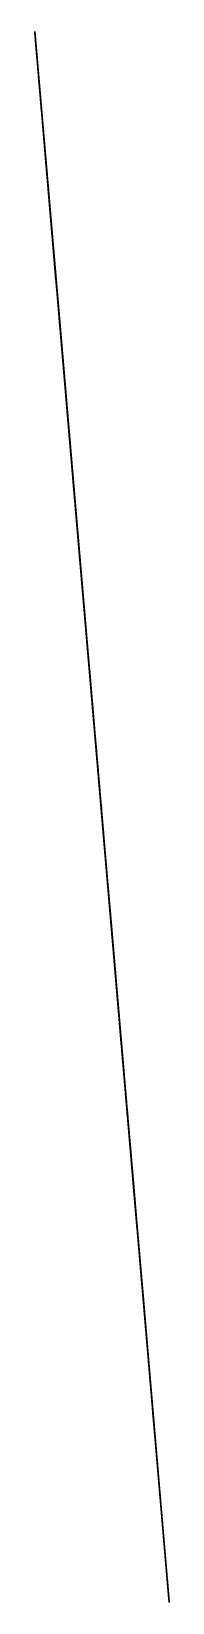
# Model space of a CAD drawing. Header units: millimetres. Extents: x 2383 to 246042, y -31587 to -6960.
# Drawn here: x 2383 to 2707, y -31587 to -27810 of the extents above.
import ezdxf

# ---------------------------------------------------------------- set-up
doc = ezdxf.new("R2010")
doc.units = ezdxf.units.MM
doc.header["$MEASUREMENT"] = 0
doc.linetypes.add('CENTER2', pattern=[1.125, 0.75, -0.125, 0.125, -0.125])
doc.linetypes.add('HIDDEN2', pattern=[0.1875, 0.125, -0.0625])
for name, color, linetype in [('Front View-150-DS-B4-404', 1, 'Continuous'), ('Front View-50-IW-B4-023', 3, 'Continuous'), ('Front View-50-PES-D1-243', 4, 'Continuous'), ('Front View-50-PES-D1-345', 170, 'Continuous'), ('Front View-50-PW-B4-375', 4, 'Continuous'), ('Front View-A-FLOR', 192, 'Continuous'), ('Front View-CENTER', 1, 'CENTER2'), ('Front View-CONST', 3, 'Continuous'), ('Front View-HIDDEN', 7, 'HIDDEN2'), ('Front View-LIQUID STORAGE TANK-SUCTION OUTLET', 5, 'Continuous'), ('Front View-RE', 5, 'Continuous'), ('Front View-S-COLS', 52, 'Continuous')]:
    doc.layers.add(name, color=color, linetype=linetype)
doc.layers.add('Front View-50-PES-D1-029', color=7, linetype='Continuous', true_color=0xe7f0ff)

# ---------------------------------------------------------------- blocks, each defined once
blk = doc.blocks.new('*U379')
at = {"layer": 'Front View-A-FLOR', "color": 0, "linetype": 'ByBlock', "lineweight": -2}
for p, q in [((2706.6, -31587.2, 21936.5), (2383, -27810.2, 21896.1)), ((2383, -27810.2, 21896.1), (2383, -27810.2, 21625)), ((2614.3, -30509.8, 21625), (2383, -27810.2, 21625)), ((2614.3, -30509.8, 21625), (2706.6, -31587.2, 21636.5)), ((2706.6, -31587.2, 21936.5), (2706.6, -31587.2, 21636.5))]:
    blk.add_line(p, q, dxfattribs=at)
blk = doc.blocks.new('*U380')
at = {"layer": 'Front View-A-FLOR', "color": 0, "linetype": 'ByBlock', "lineweight": -2}
for p, q in [((2383, -27810.2, 21896.1), (2383, -27810.2, 21896.3)), ((2383, -27810.2, 21896.3), (2383, -27810.2, 22000)), ((2383, -27810.2, 22000), (2706.6, -31587.2, 22000)), ((2706.6, -31587.2, 21936.6), (2383, -27810.2, 21896.3)), ((2706.6, -31587.2, 22000), (2706.6, -31587.2, 21936.6)), ((2706.6, -31587.2, 21936.6), (2706.6, -31587.2, 21936.5))]:
    blk.add_line(p, q, dxfattribs=at)
blk = doc.blocks.new('*U381')
at = {"layer": 'Front View-A-FLOR', "color": 0, "linetype": 'ByBlock', "lineweight": -2}
for p, q in [((2383, -27810.2, 22000), (2383, -27810.2, 22000)), ((2383, -27810.2, 22000), (2706.6, -31587.2, 22000)), ((2706.6, -31587.2, 21625), (2614.3, -30509.8, 21625)), ((2706.6, -31587.2, 22000), (2706.6, -31587.2, 22000)), ((2706.6, -31587.2, 21636.5), (2706.6, -31587.2, 21625))]:
    blk.add_line(p, q, dxfattribs=at)
blk = doc.blocks.new('*U382')
at = {"layer": 'Front View-50-PES-D1-345', "color": 0, "linetype": 'ByBlock', "lineweight": -2}
blk.add_line((2393.7, -27935.8, 22287.7), (2388.6, -27875.7, 22287.7), dxfattribs=at)
for points, knots in [([(2383, -27810.2, 22157.5), (2383, -27810.2, 22157.5), (2383, -27810.2, 22157.5), (2383, -27810.2, 22157.5), (2383, -27810.2, 22157.5), (2383, -27810.2, 22157.6), (2383, -27810.2, 22157.8), (2383, -27810.2, 22157.9), (2383, -27810.2, 22158.3), (2383, -27810.2, 22158.6), (2383, -27810.2, 22159.2), (2383, -27810.2, 22159.5), (2383, -27810.2, 22160.2), (2383, -27810.2, 22160.6), (2383, -27810.2, 22161.5), (2383, -27810.2, 22162.1), (2383, -27810.2, 22163.2), (2383, -27810.2, 22163.8), (2383, -27810.2, 22165.1), (2383, -27810.2, 22165.7), (2383, -27810.2, 22167), (2383, -27810.2, 22167.8), (2383, -27810.2, 22169.3), (2383, -27810.2, 22170.1), (2383, -27810.2, 22171.8), (2383, -27810.2, 22172.7), (2383, -27810.2, 22174.4), (2383, -27810.2, 22175.3), (2383, -27810.2, 22177), (2383, -27810.2, 22178), (2383, -27810.2, 22179.9), (2383, -27810.2, 22180.8), (2383, -27810.2, 22182.8), (2383, -27810.2, 22183.8), (2383, -27810.2, 22185.8), (2383, -27810.2, 22186.8), (2383, -27810.2, 22188.7), (2383, -27810.2, 22189.6), (2383, -27810.2, 22191.6), (2383, -27810.2, 22192.6), (2383, -27810.2, 22194.6), (2383, -27810.2, 22195.6), (2383, -27810.2, 22197.5), (2383, -27810.2, 22198.4), (2383, -27810.2, 22200.2), (2383, -27810.2, 22201), (2383, -27810.2, 22202.8), (2383, -27810.2, 22203.7), (2383, -27810.2, 22205.4), (2383, -27810.2, 22206.2), (2383, -27810.2, 22207.7), (2383, -27810.2, 22208.4), (2383, -27810.2, 22209.8), (2383, -27810.2, 22210.4), (2383, -27810.2, 22211.7), (2383, -27810.2, 22212.3), (2383, -27810.2, 22213.4), (2383, -27810.2, 22213.9), (2383, -27810.2, 22214.9), (2383, -27810.2, 22215.3), (2383, -27810.2, 22216), (2383, -27810.2, 22216.3), (2383, -27810.2, 22216.9), (2383, -27810.2, 22217.2), (2383, -27810.2, 22217.6), (2383, -27810.2, 22217.7), (2383, -27810.2, 22217.9), (2383, -27810.2, 22217.9), (2383, -27810.2, 22217.9)], [178.831544, 178.831544, 178.831544, 178.831544, 178.831608, 178.831608, 178.831608, 181.624093, 181.624093, 184.416579, 184.416579, 187.209065, 187.209065, 190.00155, 190.00155, 192.794737, 192.794737, 195.587924, 195.587924, 198.381111, 198.381111, 201.174297, 201.174297, 203.968582, 203.968582, 206.762867, 206.762867, 209.557152, 209.557152, 212.351437, 212.351437, 215.147186, 215.147186, 217.942936, 217.942936, 220.738685, 220.738685, 223.534435, 223.534435, 226.330855, 226.330855, 229.127275, 229.127275, 231.923695, 231.923695, 234.720115, 234.720115, 237.51607, 237.51607, 240.312025, 240.312025, 243.10798, 243.10798, 245.903936, 245.903936, 248.698049, 248.698049, 251.492161, 251.492161, 254.286274, 254.286274, 257.080387, 257.080387, 259.872148, 259.872148, 262.663908, 262.663908, 265.455668, 265.455668, 268.24731, 268.24731, 268.24731, 268.24731]), ([(2388.6, -27875.7, 22287.7), (2388.6, -27875.7, 22280.6), (2388.5, -27874.7, 22273.6), (2388.1, -27870.5, 22260.1), (2387.9, -27867.4, 22253.7), (2387.2, -27859.4, 22242.1), (2386.8, -27854.5, 22237), (2385.8, -27843.5, 22228.3), (2385.3, -27837.3, 22224.8), (2384.2, -27824.1, 22219.8), (2383.6, -27817.2, 22218.4), (2383, -27810.2, 22217.9)], [3.141593, 3.141593, 3.141593, 3.141593, 3.444103, 3.444103, 3.746612, 3.746612, 4.049122, 4.049122, 4.351632, 4.351632, 4.654142, 4.654142, 4.654142, 4.654142]), ([(2393.7, -27935.8, 22287.7), (2393.7, -27935.8, 22274.3), (2393.5, -27933.8, 22260.9), (2392.9, -27925.7, 22235.5), (2392.3, -27919.7, 22223.4), (2391, -27904.3, 22201.6), (2390.2, -27895, 22191.8), (2388.4, -27873.7, 22175.7), (2387.4, -27861.9, 22169.3), (2385.2, -27836.7, 22160.5), (2384.1, -27823.5, 22158), (2383, -27810.2, 22157.5)], [3.141593, 3.141593, 3.141593, 3.141593, 3.449506, 3.449506, 3.757419, 3.757419, 4.065332, 4.065332, 4.373245, 4.373245, 4.681158, 4.681158, 4.681158, 4.681158])]:
    blk.add_open_spline(points, degree=3, knots=knots, dxfattribs=at)
at = {"layer": 'Front View-CENTER'}
for p in [(2383, -27810.2, 22187.7), (2391.1, -27905.8, 22287.7)]:
    blk.add_line(p, (2391.1, -27905.8, 22187.7), dxfattribs=at)
at = {"layer": 'Front View-HIDDEN'}
blk.add_open_spline([(2383, -27810.2, 22217.9), (2383, -27810.2, 22217.9), (2383, -27810.2, 22217.9), (2383, -27810.2, 22217.9)], degree=3, dxfattribs=at)
blk = doc.blocks.new('*U383')
at = {"layer": 'Front View-50-PES-D1-243', "color": 0, "linetype": 'ByBlock', "lineweight": -2}
for p, q in [((2383, -27810.2, 25056.8), (2383, -27810.2, 25026.6)), ((2383, -27810.2, 25026.6), (2383, -27810.2, 24996.4)), ((2706.6, -31587.2, 24996.4), (2383, -27810.2, 24996.4)), ((2706.6, -31587.2, 25056.8), (2383, -27810.2, 25056.8)), ((2706.6, -31587.2, 24996.4), (2706.6, -31587.2, 25026.6)), ((2706.6, -31587.2, 25026.6), (2706.6, -31587.2, 25056.8))]:
    blk.add_line(p, q, dxfattribs=at)
blk = doc.blocks.new('*U384')
at = {"layer": 'Front View-CENTER'}
for p, q in [((2383, -27810.2, 23418.8), (2442.9, -28509.4, 23418.8)), ((2451.4, -28609, 23418.8), (2469.4, -28819.2, 23418.8)), ((2474.6, -28879.3, 23418.8), (2577.2, -30077.4, 23418.8)), ((2593, -30261.7, 23418.8), (2607, -30424.6, 23418.8)), ((2614.5, -30512.3, 23418.8), (2632.6, -30723.5, 23418.8)), ((2643.5, -30850.8, 23418.8), (2706.6, -31587.2, 23418.8))]:
    blk.add_line(p, q, dxfattribs=at)
at = {"layer": 'Front View-HIDDEN'}
for p, q in [((2451.4, -28609, 23388.7), (2442.9, -28509.4, 23388.7)), ((2451.4, -28609, 23449), (2442.9, -28509.4, 23449)), ((2442.9, -28509.4, 23418.8), (2451.4, -28609, 23418.8)), ((2474.6, -28879.3, 23388.7), (2469.4, -28819.2, 23388.7)), ((2474.6, -28879.3, 23449), (2469.4, -28819.2, 23449)), ((2469.4, -28819.2, 23418.8), (2474.6, -28879.3, 23418.8)), ((2593, -30261.7, 23388.7), (2577.2, -30077.4, 23388.7)), ((2577.2, -30077.4, 23418.8), (2593, -30261.7, 23418.8)), ((2589.7, -30223.3, 23449), (2580.5, -30115.7, 23449)), ((2614.5, -30512.3, 23388.7), (2607, -30424.6, 23388.7)), ((2614.5, -30512.3, 23449), (2607, -30424.6, 23449)), ((2607, -30424.6, 23418.8), (2614.5, -30512.3, 23418.8)), ((2643.5, -30850.8, 23388.7), (2632.6, -30723.5, 23388.7)), ((2643.5, -30850.8, 23449), (2632.6, -30723.5, 23449)), ((2632.6, -30723.5, 23418.8), (2643.5, -30850.8, 23418.8))]:
    blk.add_line(p, q, dxfattribs=at)
at = {"layer": 'Front View-RE', "color": 0, "linetype": 'ByBlock', "lineweight": -2}
for p, q in [((2383, -27810.2, 23449), (2383, -27810.2, 23418.8)), ((2383, -27810.2, 23418.8), (2383, -27810.2, 23388.7)), ((2442.9, -28509.4, 23388.7), (2383, -27810.2, 23388.7)), ((2442.9, -28509.4, 23449), (2383, -27810.2, 23449)), ((2469.4, -28819.2, 23388.7), (2451.4, -28609, 23388.7)), ((2469.4, -28819.2, 23449), (2451.4, -28609, 23449)), ((2577.2, -30077.4, 23388.7), (2474.6, -28879.3, 23388.7)), ((2580.5, -30115.7, 23449), (2474.6, -28879.3, 23449)), ((2607, -30424.6, 23449), (2589.7, -30223.3, 23449)), ((2607, -30424.6, 23388.7), (2593, -30261.7, 23388.7)), ((2632.6, -30723.5, 23388.7), (2614.5, -30512.3, 23388.7)), ((2632.6, -30723.5, 23449), (2614.5, -30512.3, 23449)), ((2706.6, -31587.2, 23388.7), (2643.5, -30850.8, 23388.7)), ((2706.6, -31587.2, 23449), (2643.5, -30850.8, 23449)), ((2706.6, -31587.2, 23388.7), (2706.6, -31587.2, 23418.8)), ((2706.6, -31587.2, 23418.8), (2706.6, -31587.2, 23449))]:
    blk.add_line(p, q, dxfattribs=at)
blk = doc.blocks.new('*U385')
at = {"layer": 'Front View-50-IW-B4-023', "color": 0, "linetype": 'ByBlock', "lineweight": -2}
for p, q in [((2383, -27810.2, 23614.7), (2383, -27810.2, 23584.6)), ((2383, -27810.2, 23584.6), (2383, -27810.2, 23554.4)), ((2436.3, -28432.4, 23554.4), (2383, -27810.2, 23554.4)), ((2436.3, -28432.4, 23614.7), (2383, -27810.2, 23614.7)), ((2442.9, -28509.4, 23554.4), (2442, -28499.2, 23554.4)), ((2451.4, -28609.1, 23554.4), (2451.4, -28609, 23554.4)), ((2469.4, -28819.1, 23554.4), (2452.7, -28624.1, 23554.4)), ((2477.5, -28913.8, 23554.4), (2474.6, -28879.3, 23554.4)), ((2513.2, -29330.2, 23554.4), (2484.5, -28995.5, 23554.4)), ((2580.5, -30115.7, 23554.4), (2520.2, -29411.9, 23554.4)), ((2580.5, -30115.7, 23614.7), (2554.9, -29816.8, 23614.7)), ((2591.5, -30243.9, 23554.4), (2590.7, -30234.3, 23554.4)), ((2591.5, -30243.9, 23614.7), (2590.7, -30234.3, 23614.7)), ((2602.7, -30374.3, 23554.4), (2601.7, -30363.5, 23554.4)), ((2602.7, -30374.3, 23614.7), (2601.7, -30363.5, 23614.7)), ((2607, -30424.6, 23554.4), (2605.4, -30406.2, 23554.4)), ((2607, -30424.6, 23614.7), (2605.4, -30406.2, 23614.7)), ((2632.6, -30723.5, 23554.4), (2614.5, -30512.3, 23554.4)), ((2632.6, -30723.5, 23614.7), (2614.5, -30512.3, 23614.7)), ((2662, -31066.8, 23554.4), (2643.5, -30850.8, 23554.4)), ((2662, -31066.8, 23614.7), (2643.5, -30850.8, 23614.7))]:
    blk.add_line(p, q, dxfattribs=at)
at = {"layer": 'Front View-50-IW-B4-023', "color": 0, "linetype": 'ByBlock', "lineweight": -2, "extrusion": (0.996349, 0.085374, -6.67496e-22)}
blk.add_ellipse((2662, -31066.8, 23584.6), major_axis=(0, 0, 30.2), ratio=0.000067, start_param=0, end_param=0.028791, dxfattribs=at)
at = {"layer": 'Front View-50-IW-B4-023', "color": 0, "linetype": 'ByBlock', "lineweight": -2, "extrusion": (0.996349, 0.085374, -2.29559e-28)}
blk.add_ellipse((2662, -31066.8, 23584.6), major_axis=(0, 0, 30.2), ratio=0.000067, start_param=3.112802, end_param=6.283185, dxfattribs=at)
at = {"layer": 'Front View-CENTER'}
for p, q in [((2383, -27810.2, 23584.6), (2436.3, -28432.4, 23584.6)), ((2554.9, -29816.8, 23584.6), (2580.5, -30115.7, 23584.6)), ((2605.4, -30406.2, 23584.6), (2607, -30424.6, 23584.6)), ((2614.5, -30512.3, 23584.6), (2632.6, -30723.5, 23584.6)), ((2643.5, -30850.8, 23584.6), (2662, -31066.8, 23584.6))]:
    blk.add_line(p, q, dxfattribs=at)
at = {"layer": 'Front View-HIDDEN'}
for p, q in [((2442, -28499.2, 23554.4), (2436.3, -28432.4, 23554.4)), ((2554.9, -29816.8, 23614.7), (2436.3, -28432.4, 23614.7)), ((2436.3, -28432.4, 23584.6), (2554.9, -29816.8, 23584.6)), ((2451.4, -28609, 23554.4), (2442.9, -28509.4, 23554.4)), ((2452.7, -28624.1, 23554.4), (2451.4, -28609.1, 23554.4)), ((2474.6, -28879.3, 23554.4), (2469.4, -28819.1, 23554.4)), ((2484.5, -28995.5, 23554.4), (2477.5, -28913.8, 23554.4)), ((2520.2, -29411.9, 23554.4), (2513.2, -29330.2, 23554.4)), ((2590.7, -30234.3, 23554.4), (2580.5, -30115.7, 23554.4)), ((2590.7, -30234.3, 23614.7), (2580.5, -30115.7, 23614.7)), ((2580.5, -30115.7, 23584.6), (2605.4, -30406.2, 23584.6)), ((2601.7, -30363.5, 23554.4), (2591.5, -30243.9, 23554.4)), ((2601.7, -30363.5, 23614.7), (2591.5, -30243.9, 23614.7)), ((2605.4, -30406.2, 23554.4), (2602.7, -30374.3, 23554.4)), ((2605.4, -30406.2, 23614.7), (2602.7, -30374.3, 23614.7)), ((2614.5, -30512.3, 23554.4), (2607, -30424.6, 23554.4)), ((2614.5, -30512.3, 23614.7), (2607, -30424.6, 23614.7)), ((2607, -30424.6, 23584.6), (2614.5, -30512.3, 23584.6)), ((2643.5, -30850.8, 23554.4), (2632.6, -30723.5, 23554.4)), ((2643.5, -30850.8, 23614.7), (2632.6, -30723.5, 23614.7)), ((2632.6, -30723.5, 23584.6), (2643.5, -30850.8, 23584.6)), ((2662, -31066.8, 23584.6), (2662, -31066.8, 23584.6))]:
    blk.add_line(p, q, dxfattribs=at)
at = {"layer": 'Front View-HIDDEN', "extrusion": (0.996349, 0.085374, -1.90632e-26)}
blk.add_ellipse((2662, -31066.8, 23584.6), major_axis=(0, 0, 30.2), ratio=0.000067, start_param=0.028791, end_param=3.112802, dxfattribs=at)
blk = doc.blocks.new('*U386')
at = {"layer": 'Front View-CENTER'}
for p, q in [((2383, -27810.2, 23253.1), (2434, -28406.5, 23253.1)), ((2473.7, -28869.4, 23253.1), (2475.2, -28887.1, 23253.1)), ((2486.8, -29022.3, 23253.1), (2510.9, -29303.4, 23253.1)), ((2522.5, -29438.6, 23253.1), (2531.6, -29545.4, 23253.1)), ((2548.7, -29744.7, 23253.1), (2576.6, -30069.9, 23253.1)), ((2580.5, -30115.7, 23253.1), (2606, -30413.2, 23253.1)), ((2615.3, -30522.2, 23253.1), (2632.6, -30723.5, 23253.1)), ((2643.5, -30850.8, 23253.1), (2662.6, -31073.6, 23253.1))]:
    blk.add_line(p, q, dxfattribs=at)
at = {"layer": 'Front View-HIDDEN'}
for p, q in [((2580.5, -30115.7, 23222.9), (2408.8, -28112.2, 23222.9)), ((2442, -28499.2, 23283.2), (2434, -28406.5, 23283.2)), ((2434, -28406.5, 23253.1), (2473.7, -28869.4, 23253.1)), ((2451.4, -28609, 23283.2), (2442.9, -28509.4, 23283.2)), ((2452.7, -28624.1, 23283.2), (2451.4, -28609.1, 23283.2)), ((2474.4, -28877.8, 23283.2), (2469.2, -28816.3, 23283.2)), ((2475.2, -28887.1, 23253.1), (2486.8, -29022.3, 23253.1)), ((2484.5, -28995.5, 23283.2), (2477.5, -28913.8, 23283.2)), ((2510.9, -29303.4, 23253.1), (2522.5, -29438.6, 23253.1)), ((2520.2, -29411.9, 23283.2), (2513.2, -29330.2, 23283.2)), ((2531.6, -29545.4, 23253.1), (2548.7, -29744.7, 23253.1)), ((2542.9, -29676.4, 23283.2), (2537.7, -29616.1, 23283.2)), ((2576.6, -30069.9, 23253.1), (2580.5, -30115.7, 23253.1)), ((2589.7, -30223.3, 23283.2), (2580.5, -30115.7, 23283.2)), ((2615.3, -30522.2, 23222.9), (2606, -30413.2, 23222.9)), ((2614.5, -30512.3, 23283.2), (2606, -30413.2, 23283.2)), ((2606, -30413.2, 23253.1), (2615.3, -30522.2, 23253.1)), ((2631, -30705.1, 23222.9), (2629.7, -30690.2, 23222.9)), ((2643.5, -30850.8, 23222.9), (2632.6, -30723.5, 23222.9)), ((2643.5, -30850.8, 23283.2), (2632.6, -30723.5, 23283.2)), ((2632.6, -30723.5, 23253.1), (2643.5, -30850.8, 23253.1)), ((2663.7, -31087, 23222.9), (2662.6, -31073.6, 23222.9)), ((2663.7, -31087, 23283.2), (2662.6, -31073.6, 23283.2)), ((2662.6, -31073.6, 23253.1), (2664.2, -31092.6, 23253.1))]:
    blk.add_line(p, q, dxfattribs=at)
at = {"layer": 'Front View-HIDDEN', "extrusion": (0.996349, 0.085374, 8.37307e-27)}
blk.add_ellipse((2664.2, -31092.6, 23253.1), major_axis=(0, 0, 30.2), ratio=0.000067, start_param=-1.570796, end_param=4.712389, dxfattribs=at)
at = {"layer": 'Front View-RE', "color": 0, "linetype": 'ByBlock', "lineweight": -2}
for p, q in [((2383, -27810.2, 23283.2), (2383, -27810.2, 23253.1)), ((2383, -27810.2, 23253.1), (2383, -27810.2, 23222.9)), ((2408.8, -28112.2, 23222.9), (2383, -27810.2, 23222.9)), ((2434, -28406.5, 23283.2), (2383, -27810.2, 23283.2)), ((2442.9, -28509.4, 23283.2), (2442, -28499.2, 23283.2)), ((2451.4, -28609.1, 23283.2), (2451.4, -28609, 23283.2)), ((2469.2, -28816.3, 23283.2), (2452.7, -28624.1, 23283.2)), ((2477.5, -28913.8, 23283.2), (2474.4, -28877.8, 23283.2)), ((2513.2, -29330.2, 23283.2), (2484.5, -28995.5, 23283.2)), ((2537.7, -29616.1, 23283.2), (2520.2, -29411.9, 23283.2)), ((2580.5, -30115.7, 23283.2), (2542.9, -29676.4, 23283.2)), ((2606, -30413.2, 23222.9), (2580.5, -30115.7, 23222.9)), ((2606, -30413.2, 23283.2), (2589.7, -30223.3, 23283.2)), ((2632.6, -30723.5, 23283.2), (2614.5, -30512.3, 23283.2)), ((2629.7, -30690.2, 23222.9), (2615.3, -30522.2, 23222.9)), ((2632.6, -30723.5, 23222.9), (2631, -30705.1, 23222.9)), ((2662.6, -31073.6, 23222.9), (2643.5, -30850.8, 23222.9)), ((2662.6, -31073.6, 23283.2), (2643.5, -30850.8, 23283.2))]:
    blk.add_line(p, q, dxfattribs=at)
blk = doc.blocks.new('*U387')
at = {"layer": 'Front View-CENTER'}
for p, q in [((2383, -27810.2, 23087.4), (2442.9, -28509.4, 23087.4)), ((2451.4, -28609, 23087.4), (2465.7, -28776.4, 23087.4)), ((2478.2, -28921.9, 23087.4), (2534, -29573.5, 23087.4)), ((2546.5, -29718.9, 23087.4), (2602.3, -30370.6, 23087.4)), ((2615.3, -30522.2, 23087.4), (2632.6, -30723.5, 23087.4)), ((2643.5, -30850.8, 23087.4), (2706.6, -31587.2, 23087.4))]:
    blk.add_line(p, q, dxfattribs=at)
at = {"layer": 'Front View-HIDDEN'}
for p, q in [((2442, -28499.2, 23117.6), (2436.3, -28432.4, 23117.6)), ((2451.4, -28609, 23057.2), (2442.9, -28509.4, 23057.2)), ((2451.4, -28609, 23117.6), (2442.9, -28509.4, 23117.6)), ((2442.9, -28509.4, 23087.4), (2451.4, -28609, 23087.4)), ((2452.7, -28624.1, 23117.6), (2451.4, -28609.1, 23117.6)), ((2465.7, -28776.4, 23087.4), (2478.2, -28921.9, 23087.4)), ((2474.9, -28883, 23117.6), (2469.1, -28815.3, 23117.6)), ((2474, -28873, 23057.2), (2469.9, -28825.2, 23057.2)), ((2484.5, -28995.5, 23117.6), (2477.5, -28913.8, 23117.6)), ((2520.2, -29411.9, 23117.6), (2513.2, -29330.2, 23117.6)), ((2534, -29573.5, 23087.4), (2546.5, -29718.9, 23087.4)), ((2543.2, -29680.1, 23117.6), (2537.4, -29612.4, 23117.6)), ((2542.9, -29676.4, 23057.2), (2537.7, -29616.2, 23057.2)), ((2602.3, -30370.6, 23087.4), (2615.3, -30522.2, 23087.4)), ((2615.3, -30522.2, 23117.6), (2605.7, -30409.4, 23117.6)), ((2614.5, -30512.3, 23057.2), (2606, -30413.3, 23057.2)), ((2631, -30705.1, 23117.6), (2629.7, -30690.2, 23117.6)), ((2643.5, -30850.8, 23057.2), (2632.6, -30723.5, 23057.2)), ((2643.5, -30850.8, 23117.6), (2632.6, -30723.5, 23117.6)), ((2632.6, -30723.5, 23087.4), (2643.5, -30850.8, 23087.4))]:
    blk.add_line(p, q, dxfattribs=at)
at = {"layer": 'Front View-RE', "color": 0, "linetype": 'ByBlock', "lineweight": -2}
for p, q in [((2383, -27810.2, 23117.6), (2383, -27810.2, 23087.4)), ((2383, -27810.2, 23087.4), (2383, -27810.2, 23057.2)), ((2442.9, -28509.4, 23057.2), (2383, -27810.2, 23057.2)), ((2436.3, -28432.4, 23117.6), (2383, -27810.2, 23117.6)), ((2442.9, -28509.4, 23117.6), (2442, -28499.2, 23117.6)), ((2469.9, -28825.2, 23057.2), (2451.4, -28609, 23057.2)), ((2451.4, -28609.1, 23117.6), (2451.4, -28609, 23117.6)), ((2469.1, -28815.3, 23117.6), (2452.7, -28624.1, 23117.6)), ((2537.7, -29616.2, 23057.2), (2474, -28873, 23057.2)), ((2477.5, -28913.8, 23117.6), (2474.9, -28883, 23117.6)), ((2513.2, -29330.2, 23117.6), (2484.5, -28995.5, 23117.6)), ((2537.4, -29612.4, 23117.6), (2520.2, -29411.9, 23117.6)), ((2606, -30413.3, 23057.2), (2542.9, -29676.4, 23057.2)), ((2605.7, -30409.4, 23117.6), (2543.2, -29680.1, 23117.6)), ((2632.6, -30723.5, 23057.2), (2614.5, -30512.3, 23057.2)), ((2629.7, -30690.2, 23117.6), (2615.3, -30522.2, 23117.6)), ((2632.6, -30723.5, 23117.6), (2631, -30705.1, 23117.6)), ((2706.6, -31587.2, 23057.2), (2643.5, -30850.8, 23057.2)), ((2706.6, -31587.2, 23117.6), (2643.5, -30850.8, 23117.6)), ((2706.6, -31587.2, 23057.2), (2706.6, -31587.2, 23087.4)), ((2706.6, -31587.2, 23087.4), (2706.6, -31587.2, 23117.6))]:
    blk.add_line(p, q, dxfattribs=at)
blk = doc.blocks.new('*U388')
at = {"layer": 'Front View-50-PW-B4-375', "color": 0, "linetype": 'ByBlock', "lineweight": -2}
for p, q in [((2383, -27810.2, 23780.5), (2383, -27810.2, 23750.3)), ((2383, -27810.2, 23750.3), (2383, -27810.2, 23720.2)), ((2436.3, -28432.4, 23720.2), (2383, -27810.2, 23720.2)), ((2442.9, -28509.4, 23780.5), (2383, -27810.2, 23780.5)), ((2442.9, -28509.4, 23720.2), (2442, -28499.2, 23720.2)), ((2451.4, -28609.1, 23720.2), (2451.4, -28609, 23720.2)), ((2551.6, -29778.5, 23780.5), (2451.4, -28609, 23780.5)), ((2469.8, -28823.3, 23720.2), (2452.7, -28624.1, 23720.2)), ((2477.5, -28913.8, 23720.2), (2471, -28838.3, 23720.2)), ((2513.2, -29330.2, 23720.2), (2484.5, -28995.5, 23720.2)), ((2554.9, -29816.8, 23720.2), (2520.2, -29411.9, 23720.2)), ((2581.4, -30125.7, 23720.2), (2564.1, -29924.4, 23720.2)), ((2581.4, -30125.7, 23780.5), (2567.4, -29962.8, 23780.5)), ((2607, -30424.6, 23720.2), (2588.9, -30213.4, 23720.2)), ((2607, -30424.6, 23780.5), (2588.9, -30213.4, 23780.5)), ((2632.6, -30723.5, 23720.2), (2614.5, -30512.3, 23720.2)), ((2632.6, -30723.5, 23780.5), (2614.5, -30512.3, 23780.5)), ((2662.6, -31073.6, 23720.2), (2643.5, -30850.8, 23720.2)), ((2662.6, -31073.6, 23780.5), (2643.5, -30850.8, 23780.5))]:
    blk.add_line(p, q, dxfattribs=at)
at = {"layer": 'Front View-CENTER'}
for p, q in [((2383, -27810.2, 23750.3), (2442.9, -28509.4, 23750.3)), ((2451.4, -28609, 23750.3), (2554.9, -29816.8, 23750.3)), ((2564.1, -29924.4, 23750.3), (2581.4, -30125.7, 23750.3)), ((2588.9, -30213.4, 23750.3), (2607, -30424.6, 23750.3)), ((2614.5, -30512.3, 23750.3), (2632.6, -30723.5, 23750.3)), ((2643.5, -30850.8, 23750.3), (2662.6, -31073.6, 23750.3))]:
    blk.add_line(p, q, dxfattribs=at)
at = {"layer": 'Front View-HIDDEN'}
for p, q in [((2442, -28499.2, 23720.2), (2436.3, -28432.4, 23720.2)), ((2451.4, -28609, 23720.2), (2442.9, -28509.4, 23720.2)), ((2451.4, -28609, 23780.5), (2442.9, -28509.4, 23780.5)), ((2442.9, -28509.4, 23750.3), (2451.4, -28609, 23750.3)), ((2452.7, -28624.1, 23720.2), (2451.4, -28609.1, 23720.2)), ((2471, -28838.3, 23720.2), (2469.8, -28823.3, 23720.2)), ((2484.5, -28995.5, 23720.2), (2477.5, -28913.8, 23720.2)), ((2520.2, -29411.9, 23720.2), (2513.2, -29330.2, 23720.2)), ((2567.4, -29962.8, 23780.5), (2551.6, -29778.5, 23780.5)), ((2564.1, -29924.4, 23720.2), (2554.9, -29816.8, 23720.2)), ((2554.9, -29816.8, 23750.3), (2564.1, -29924.4, 23750.3)), ((2588.9, -30213.4, 23720.2), (2581.4, -30125.7, 23720.2)), ((2588.9, -30213.4, 23780.5), (2581.4, -30125.7, 23780.5)), ((2581.4, -30125.7, 23750.3), (2588.9, -30213.4, 23750.3)), ((2614.5, -30512.3, 23720.2), (2607, -30424.6, 23720.2)), ((2614.5, -30512.3, 23780.5), (2607, -30424.6, 23780.5)), ((2607, -30424.6, 23750.3), (2614.5, -30512.3, 23750.3)), ((2643.5, -30850.8, 23720.2), (2632.6, -30723.5, 23720.2)), ((2643.5, -30850.8, 23780.5), (2632.6, -30723.5, 23780.5)), ((2632.6, -30723.5, 23750.3), (2643.5, -30850.8, 23750.3)), ((2662.6, -31073.6, 23720.2), (2662.6, -31073.6, 23720.2)), ((2662.6, -31073.6, 23780.5), (2662.6, -31073.6, 23780.5)), ((2662.6, -31073.6, 23750.3), (2664.2, -31092.6, 23750.3))]:
    blk.add_line(p, q, dxfattribs=at)
at = {"layer": 'Front View-HIDDEN', "extrusion": (0.996349, 0.085374, 1.15481e-26)}
blk.add_ellipse((2662.6, -31073.6, 23750.3), major_axis=(0, 0, 30.2), ratio=0.000067, start_param=-1.570796, end_param=4.712389, dxfattribs=at)
blk = doc.blocks.new('*U389')
at = {"layer": 'Front View-150-DS-B4-404', "color": 0, "linetype": 'ByBlock', "lineweight": -2}
for p, q in [((2383, -27810.2, 23959.2), (2383, -27810.2, 23790.9)), ((2383, -27810.2, 23959.2), (2442.9, -28509.4, 23959.2)), ((2383, -27810.2, 23790.9), (2442.9, -28509.4, 23790.9)), ((2451.4, -28609, 23959.2), (2554.9, -29816.8, 23959.2)), ((2451.4, -28609, 23790.9), (2551.6, -29778.5, 23790.9)), ((2564.1, -29924.4, 23959.2), (2578.5, -30092.4, 23959.2)), ((2567.4, -29962.8, 23790.9), (2581.4, -30125.7, 23790.9)), ((2579.8, -30107.3, 23959.2), (2581.4, -30125.7, 23959.2)), ((2588.9, -30213.4, 23959.2), (2607, -30424.6, 23959.2)), ((2588.9, -30213.4, 23790.9), (2607, -30424.6, 23790.9)), ((2614.5, -30512.3, 23959.2), (2632.6, -30723.5, 23959.2)), ((2614.5, -30512.3, 23790.9), (2632.6, -30723.5, 23790.9))]:
    blk.add_line(p, q, dxfattribs=at)
at = {"layer": 'Front View-CENTER'}
for p, q in [((2442.9, -28509.4, 23875.1), (2383, -27810.2, 23875.1)), ((2554.9, -29816.8, 23875.1), (2451.4, -28609, 23875.1)), ((2581.4, -30125.7, 23875.1), (2564.1, -29924.4, 23875.1)), ((2607, -30424.6, 23875.1), (2588.9, -30213.4, 23875.1)), ((2632.6, -30723.5, 23875.1), (2614.5, -30512.3, 23875.1))]:
    blk.add_line(p, q, dxfattribs=at)
at = {"layer": 'Front View-HIDDEN'}
for p, q in [((2442.9, -28509.4, 23959.2), (2451.4, -28609, 23959.2)), ((2442.9, -28509.4, 23790.9), (2451.4, -28609, 23790.9)), ((2451.4, -28609, 23875.1), (2442.9, -28509.4, 23875.1)), ((2551.6, -29778.5, 23790.9), (2567.4, -29962.8, 23790.9)), ((2554.9, -29816.8, 23959.2), (2564.1, -29924.4, 23959.2)), ((2564.1, -29924.4, 23875.1), (2554.9, -29816.8, 23875.1)), ((2578.5, -30092.4, 23959.2), (2579.8, -30107.3, 23959.2)), ((2581.4, -30125.7, 23959.2), (2588.9, -30213.4, 23959.2)), ((2581.4, -30125.7, 23790.9), (2588.9, -30213.4, 23790.9)), ((2588.9, -30213.4, 23875.1), (2581.4, -30125.7, 23875.1)), ((2607, -30424.6, 23959.2), (2614.5, -30512.3, 23959.2)), ((2607, -30424.6, 23790.9), (2614.5, -30512.3, 23790.9)), ((2614.5, -30512.3, 23875.1), (2607, -30424.6, 23875.1)), ((2632.6, -30723.5, 23959.2), (2637.9, -30785.1, 23959.2)), ((2632.6, -30723.5, 23790.9), (2637.9, -30785.1, 23790.9)), ((2637.9, -30785.1, 23875.1), (2632.6, -30723.5, 23875.1))]:
    blk.add_line(p, q, dxfattribs=at)
at = {"layer": 'Front View-HIDDEN', "extrusion": (0.996349, 0.085374, 7.73725e-27)}
blk.add_ellipse((2637.9, -30785.1, 23875.1), major_axis=(0, 0, 84.1), ratio=0.000067, start_param=-1.570796, end_param=4.712389, dxfattribs=at)
blk = doc.blocks.new('*U390')
at = {"layer": 'Front View-50-PES-D1-345', "color": 0, "linetype": 'ByBlock', "lineweight": -2}
for p in [(2388.6, -27875.7, 22787.9), (2393.7, -27935.8, 22787.9)]:
    blk.add_line(p, (2393.7, -27935.8, 22787.9), dxfattribs=at)
at = {"layer": 'Front View-50-PES-D1-345', "color": 0, "linetype": 'ByBlock', "lineweight": -2, "extrusion": (-0.996349, -0.085374, -1.26646e-26)}
blk.add_ellipse((2399.7, -28005.4, 22887.9), major_axis=(0, 0, 30.2), ratio=0.000067, start_param=0, end_param=3.141593, dxfattribs=at)
at = {"layer": 'Front View-50-PES-D1-345', "color": 0, "linetype": 'ByBlock', "lineweight": -2}
for points in [[(2399.7, -28005.4, 22918.1), (2398.5, -27991.8, 22918.1), (2397.4, -27978.3, 22916), (2395.1, -27952.4, 22907.5), (2394.1, -27940.2, 22901.3), (2392.2, -27918.2, 22885.2), (2391.4, -27908.5, 22875.5), (2390, -27892.5, 22853.4), (2389.5, -27886.3, 22841.1), (2388.8, -27877.9, 22815.2), (2388.6, -27875.7, 22801.6), (2388.6, -27875.7, 22787.9)], [(2399.7, -28005.4, 22857.8), (2399.1, -27998.1, 22857.8), (2398.4, -27990.8, 22856.6), (2397.2, -27977, 22852.1), (2396.7, -27970.4, 22848.7), (2395.7, -27958.6, 22840.1), (2395.2, -27953.4, 22834.9), (2394.5, -27944.9, 22823.1), (2394.2, -27941.5, 22816.5), (2393.8, -27937, 22802.6), (2393.7, -27935.8, 22795.3), (2393.7, -27935.8, 22787.9)]]:
    blk.add_open_spline(points, degree=3, knots=[3.141593, 3.141593, 3.141593, 3.141593, 3.455752, 3.455752, 3.769911, 3.769911, 4.08407, 4.08407, 4.39823, 4.39823, 4.712389, 4.712389, 4.712389, 4.712389], dxfattribs=at)
at = {"layer": 'Front View-CENTER'}
for p in [(2399.7, -28005.4, 22887.9), (2391.1, -27905.8, 22787.9)]:
    blk.add_line(p, (2391.1, -27905.8, 22887.9), dxfattribs=at)
at = {"layer": 'Front View-HIDDEN'}
blk.add_line((2399.7, -28005.4, 22887.9), (2399.7, -28005.4, 22887.9), dxfattribs=at)
at = {"layer": 'Front View-HIDDEN', "extrusion": (-0.996349, -0.085374, -1.26644e-26)}
blk.add_ellipse((2399.7, -28005.4, 22887.9), major_axis=(0, 0, 30.2), ratio=0.000067, start_param=3.141593, end_param=6.283185, dxfattribs=at)
blk = doc.blocks.new('*U391')
at = {"layer": 'Front View-50-PES-D1-345', "color": 0, "linetype": 'ByBlock', "lineweight": -2}
for p, q in [((2388.6, -27875.7, 22787.9), (2393.7, -27935.8, 22787.9)), ((2393.7, -27935.8, 22287.7), (2388.6, -27875.7, 22287.7)), ((2388.6, -27875.7, 22287.7), (2388.6, -27875.7, 22787.9)), ((2393.7, -27935.8, 22287.7), (2393.7, -27935.8, 22787.9))]:
    blk.add_line(p, q, dxfattribs=at)
at = {"layer": 'Front View-CENTER'}
blk.add_line((2391.1, -27905.8, 22787.9), (2391.1, -27905.8, 22287.7), dxfattribs=at)
blk = doc.blocks.new('*U392')
at = {"layer": 'Front View-50-PES-D1-345', "color": 0, "linetype": 'ByBlock', "lineweight": -2}
for p, q in [((2399.7, -28005.4, 22918.1), (2406.6, -28085.7, 22918.1)), ((2399.7, -28005.4, 22857.8), (2406.6, -28085.7, 22857.8))]:
    blk.add_line(p, q, dxfattribs=at)
at = {"layer": 'Front View-50-PES-D1-345', "color": 0, "linetype": 'ByBlock', "lineweight": -2, "extrusion": (-0.996349, -0.085374, -9.82116e-26)}
blk.add_ellipse((2399.7, -28005.4, 22887.9), major_axis=(0, 0, 30.2), ratio=0.000067, start_param=0, end_param=3.141593, dxfattribs=at)
at = {"layer": 'Front View-CENTER'}
blk.add_line((2406.6, -28085.7, 22887.9), (2399.7, -28005.4, 22887.9), dxfattribs=at)
at = {"layer": 'Front View-HIDDEN'}
for p, q in [((2406.6, -28085.7, 22918.1), (2409.8, -28123.5, 22918.1)), ((2406.6, -28085.7, 22857.8), (2409.8, -28123.5, 22857.8)), ((2409.8, -28123.5, 22887.9), (2406.6, -28085.7, 22887.9))]:
    blk.add_line(p, q, dxfattribs=at)
at = {"layer": 'Front View-HIDDEN', "extrusion": (-0.996349, -0.085374, -3.31716e-27)}
blk.add_ellipse((2399.7, -28005.4, 22887.9), major_axis=(0, 0, 30.2), ratio=0.000067, start_param=3.141593, end_param=6.283185, dxfattribs=at)
at = {"layer": 'Front View-HIDDEN', "extrusion": (0.996349, 0.085374, -7.66363e-26)}
blk.add_ellipse((2409.8, -28123.5, 22887.9), major_axis=(0, 0, 30.2), ratio=0.000067, start_param=-1.570796, end_param=4.712389, dxfattribs=at)
blk = doc.blocks.new('*U393')
at = {"layer": 'Front View-50-PES-D1-345', "color": 0, "linetype": 'ByBlock', "lineweight": -2}
for p, q in [((2409.9, -28124.5, 22855), (2406.6, -28085.7, 22855)), ((2409.9, -28124.5, 22920.8), (2406.6, -28085.7, 22920.8)), ((2420.9, -28252.5, 23004), (2407.9, -28101.1, 23004)), ((2407.9, -28101.1, 23004), (2407.9, -28101.1, 22998.5)), ((2407.9, -28101.1, 22998.5), (2420.9, -28252.5, 22998.5)), ((2414.2, -28174.7, 22998.5), (2414.2, -28174.7, 22949.9)), ((2414.2, -28174.7, 22949.9), (2414.5, -28178.8, 22949.9)), ((2414.5, -28178.8, 22949.9), (2414.5, -28178.8, 22998.5)), ((2414.5, -28178.8, 22998.5), (2414.5, -28178.8, 22949.9)), ((2414.5, -28178.8, 22949.9), (2414.5, -28178.8, 22949.9)), ((2418.9, -28229.1, 22920.8), (2422.2, -28267.9, 22920.8)), ((2418.9, -28229.1, 22855), (2422.2, -28267.9, 22855)), ((2420.9, -28252.5, 22998.5), (2420.9, -28252.5, 23004)), ((2420.9, -28252.5, 23004), (2420.9, -28252.5, 22998.5)), ((2420.9, -28252.5, 22998.5), (2420.9, -28252.5, 22998.5)), ((2420.9, -28252.5, 23004), (2420.9, -28252.5, 23004))]:
    blk.add_line(p, q, dxfattribs=at)
at = {"layer": 'Front View-50-PES-D1-345', "color": 0, "linetype": 'ByBlock', "lineweight": -2, "extrusion": (0.996349, 0.085374, 5.16236e-34)}
for start, end in [(212.0679, 327.9321), (32.0679, 147.9321)]:
    blk.add_arc((-28280, 22887.9), 62, start, end, dxfattribs=at)
at = {"layer": 'Front View-50-PES-D1-345', "color": 0, "linetype": 'ByBlock', "lineweight": -2, "extrusion": (0.996349, 0.085374, -6.98752e-28)}
blk.add_ellipse((2406.6, -28085.7, 22887.9), major_axis=(0, 0, 32.9), ratio=0.000067, start_param=3.141593, end_param=6.283185, dxfattribs=at)
at = {"layer": 'Front View-50-PES-D1-345', "color": 0, "linetype": 'ByBlock', "lineweight": -2, "extrusion": (-0.996349, -0.085374, 6.94956e-28)}
blk.add_ellipse((2409.9, -28124.5, 22887.9), major_axis=(0, 0, 32.9), ratio=0.000067, start_param=0.000108, end_param=3.141485, dxfattribs=at)
at = {"layer": 'Front View-50-PES-D1-345', "color": 0, "linetype": 'ByBlock', "lineweight": -2, "extrusion": (0.996349, 0.085374, -7.02542e-28)}
blk.add_ellipse((2418.9, -28229.1, 22887.9), major_axis=(0, 0, 32.9), ratio=0.000067, start_param=3.141593, end_param=6.283185, dxfattribs=at)
at = {"layer": 'Front View-50-PES-D1-345', "color": 0, "linetype": 'ByBlock', "lineweight": -2, "extrusion": (-0.996349, -0.085374, 6.98755e-28)}
blk.add_ellipse((2422.2, -28267.9, 22887.9), major_axis=(0, 0, 32.9), ratio=0.000067, start_param=0, end_param=3.551779, dxfattribs=at)
at = {"layer": 'Front View-50-PES-D1-345', "color": 0, "linetype": 'ByBlock', "lineweight": -2, "extrusion": (-0.996349, -0.085374, -1.36448e-29)}
blk.add_ellipse((2422.2, -28267.9, 22887.9), major_axis=(0, 0, 32.9), ratio=0.000067, start_param=-0.410186, end_param=0, dxfattribs=at)
at = {"layer": 'Front View-CENTER'}
blk.add_line((2418.9, -28230.1, 22887.9), (2409.8, -28123.5, 22887.9), dxfattribs=at)
at = {"layer": 'Front View-HIDDEN'}
for p, q in [((2407.9, -28101.1, 22998.5), (2407.9, -28101.1, 23004)), ((2414.2, -28174.7, 22949.9), (2414.2, -28174.7, 22998.5)), ((2418.9, -28230.1, 22887.9), (2418.9, -28230.1, 22887.9))]:
    blk.add_line(p, q, dxfattribs=at)
at = {"layer": 'Front View-HIDDEN', "extrusion": (0.996349, 0.085374, -6.98752e-28)}
for centre in [(2406.6, -28085.7, 22887.9), (2418.9, -28229.1, 22887.9)]:
    blk.add_ellipse(centre, major_axis=(0, 0, 32.9), ratio=0.000067, start_param=0, end_param=3.141593, dxfattribs=at)
at = {"layer": 'Front View-HIDDEN', "extrusion": (-0.996349, -0.085374, 7.92522e-28)}
blk.add_ellipse((2409.9, -28124.5, 22887.9), major_axis=(0, 0, 32.9), ratio=0.000067, start_param=1.570796, end_param=1.570904, dxfattribs=at)
at = {"layer": 'Front View-HIDDEN', "extrusion": (-0.996349, -0.085374, 6.94965e-28)}
blk.add_ellipse((2409.9, -28124.5, 22887.9), major_axis=(0, 0, 32.9), ratio=0.000067, start_param=3.141485, end_param=6.283185, dxfattribs=at)
at = {"layer": 'Front View-HIDDEN', "extrusion": (-0.996349, -0.085374, 6.98758e-28)}
blk.add_ellipse((2422.2, -28267.9, 22887.9), major_axis=(0, 0, 32.9), ratio=0.000067, start_param=3.551779, end_param=5.872999, dxfattribs=at)
blk = doc.blocks.new('*U394')
at = {"layer": 'Front View-50-PES-D1-029', "color": 0, "linetype": 'ByBlock', "lineweight": -2}
for p, q in [((2419.3, -28234.3, 23233.1), (2410.8, -28134.7, 23233.1)), ((2410.8, -28134.7, 23172.8), (2419.3, -28234.3, 23172.8))]:
    blk.add_line(p, q, dxfattribs=at)
at = {"layer": 'Front View-50-PES-D1-029', "color": 0, "linetype": 'ByBlock', "lineweight": -2, "extrusion": (0.996349, 0.085374, -3.46114e-49)}
blk.add_arc((-28237.8, 23202.9), 30.2, 270, 90, dxfattribs=at)
at = {"layer": 'Front View-50-PES-D1-029', "color": 0, "linetype": 'ByBlock', "lineweight": -2, "extrusion": (-0.996349, -0.085374, -1.15095e-26)}
blk.add_ellipse((2419.3, -28234.3, 23202.9), major_axis=(0, 0, 30.2), ratio=0.000067, start_param=-1.570796, end_param=3.141593, dxfattribs=at)
at = {"layer": 'Front View-CENTER'}
blk.add_line((2419.3, -28234.3, 23202.9), (2410.8, -28134.7, 23202.9), dxfattribs=at)
at = {"layer": 'Front View-HIDDEN'}
blk.add_line((2419.3, -28234.3, 23202.9), (2419.3, -28234.3, 23202.9), dxfattribs=at)
at = {"layer": 'Front View-HIDDEN', "extrusion": (0.996349, 0.085374, -3.46114e-49)}
blk.add_arc((-28237.8, 23202.9), 30.2, 90, 270, dxfattribs=at)
at = {"layer": 'Front View-HIDDEN', "extrusion": (-0.996349, -0.085374, -1.30915e-26)}
blk.add_ellipse((2419.3, -28234.3, 23202.9), major_axis=(0, 0, 30.2), ratio=0.000067, start_param=3.141593, end_param=4.712389, dxfattribs=at)
blk = doc.blocks.new('*U395')
at = {"layer": 'Front View-50-PES-D1-029', "color": 0, "linetype": 'ByBlock', "lineweight": -2}
for p, q in [((2419.3, -28234.3, 22383.1), (2410.8, -28134.7, 22383.1)), ((2410.8, -28134.7, 22322.8), (2419.3, -28234.3, 22322.8))]:
    blk.add_line(p, q, dxfattribs=at)
at = {"layer": 'Front View-50-PES-D1-029', "color": 0, "linetype": 'ByBlock', "lineweight": -2, "extrusion": (0.996349, 0.085374, -3.46114e-49)}
blk.add_arc((-28237.8, 22352.9), 30.2, 270, 90, dxfattribs=at)
at = {"layer": 'Front View-50-PES-D1-029', "color": 0, "linetype": 'ByBlock', "lineweight": -2, "extrusion": (-0.996349, -0.085374, 5.66797e-27)}
blk.add_ellipse((2419.3, -28234.3, 22352.9), major_axis=(0, 0, 30.2), ratio=0.000067, start_param=-1.570796, end_param=4.712389, dxfattribs=at)
at = {"layer": 'Front View-CENTER'}
blk.add_line((2419.3, -28234.3, 22352.9), (2410.8, -28134.7, 22352.9), dxfattribs=at)
at = {"layer": 'Front View-HIDDEN'}
blk.add_line((2419.3, -28234.3, 22352.9), (2419.3, -28234.3, 22352.9), dxfattribs=at)
at = {"layer": 'Front View-HIDDEN', "extrusion": (0.996349, 0.085374, -3.46114e-49)}
blk.add_arc((-28237.8, 22352.9), 30.2, 90, 270, dxfattribs=at)
blk = doc.blocks.new('*U396')
at = {"layer": 'Front View-50-PES-D1-029', "color": 0, "linetype": 'ByBlock', "lineweight": -2}
for p, q in [((2419.3, -28234.3, 22808.1), (2410.8, -28134.7, 22808.1)), ((2410.8, -28134.7, 22747.8), (2419.3, -28234.3, 22747.8))]:
    blk.add_line(p, q, dxfattribs=at)
at = {"layer": 'Front View-50-PES-D1-029', "color": 0, "linetype": 'ByBlock', "lineweight": -2, "extrusion": (0.996349, 0.085374, -3.46114e-49)}
blk.add_arc((-28237.8, 22777.9), 30.2, 270, 90, dxfattribs=at)
at = {"layer": 'Front View-50-PES-D1-029', "color": 0, "linetype": 'ByBlock', "lineweight": -2, "extrusion": (-0.996349, -0.085374, 5.66797e-27)}
blk.add_ellipse((2419.3, -28234.3, 22777.9), major_axis=(0, 0, 30.2), ratio=0.000067, start_param=-1.570796, end_param=4.712389, dxfattribs=at)
at = {"layer": 'Front View-CENTER'}
blk.add_line((2419.3, -28234.3, 22777.9), (2410.8, -28134.7, 22777.9), dxfattribs=at)
at = {"layer": 'Front View-HIDDEN'}
blk.add_line((2419.3, -28234.3, 22777.9), (2419.3, -28234.3, 22777.9), dxfattribs=at)
at = {"layer": 'Front View-HIDDEN', "extrusion": (0.996349, 0.085374, -3.46114e-49)}
blk.add_arc((-28237.8, 22777.9), 30.2, 90, 270, dxfattribs=at)
blk = doc.blocks.new('*U397')
at = {"layer": 'Front View-HIDDEN'}
for p in [(2419.3, -28234.4, 23202.9), (2410.8, -28134.7, 23202.9)]:
    blk.add_line(p, (2410.8, -28134.7, 23202.9), dxfattribs=at)
at = {"layer": 'Front View-HIDDEN', "extrusion": (-0.996349, -0.085374, -9.67735e-50)}
blk.add_circle((28237.8, 23202.9), 30.2, dxfattribs=at)
at = {"layer": 'Front View-HIDDEN', "extrusion": (-0.996349, -0.085374, 0)}
blk.add_ellipse((2419.3, -28234.4, 23202.9), major_axis=(0, 0, 30.2), ratio=0.000067, start_param=-1.570796, end_param=4.712389, dxfattribs=at)
blk = doc.blocks.new('*U398')
at = {"layer": 'Front View-HIDDEN'}
blk.add_line((2410.8, -28134.7, 23202.9), (2410.8, -28134.7, 23202.9), dxfattribs=at)
at = {"layer": 'Front View-HIDDEN', "extrusion": (-0.996349, -0.085374, 6.61624e-49)}
blk.add_circle((28237.8, 23202.9), 30.2, dxfattribs=at)
blk = doc.blocks.new('*U399')
at = {"layer": 'Front View-HIDDEN'}
for p in [(2419.3, -28234.4, 22352.9), (2410.8, -28134.7, 22352.9)]:
    blk.add_line(p, (2410.8, -28134.7, 22352.9), dxfattribs=at)
at = {"layer": 'Front View-HIDDEN', "extrusion": (-0.996349, -0.085374, -9.67735e-50)}
blk.add_circle((28237.8, 22352.9), 30.2, dxfattribs=at)
at = {"layer": 'Front View-HIDDEN', "extrusion": (-0.996349, -0.085374, 0)}
blk.add_ellipse((2419.3, -28234.4, 22352.9), major_axis=(0, 0, 30.2), ratio=0.000067, start_param=-1.570796, end_param=4.712389, dxfattribs=at)
blk = doc.blocks.new('*U400')
at = {"layer": 'Front View-HIDDEN'}
for p in [(2419.3, -28234.4, 22777.9), (2410.8, -28134.7, 22777.9)]:
    blk.add_line(p, (2410.8, -28134.7, 22777.9), dxfattribs=at)
at = {"layer": 'Front View-HIDDEN', "extrusion": (-0.996349, -0.085374, -9.67735e-50)}
blk.add_circle((28237.8, 22777.9), 30.2, dxfattribs=at)
at = {"layer": 'Front View-HIDDEN', "extrusion": (-0.996349, -0.085374, 0)}
blk.add_ellipse((2419.3, -28234.4, 22777.9), major_axis=(0, 0, 30.2), ratio=0.000067, start_param=-1.570796, end_param=4.712389, dxfattribs=at)
blk = doc.blocks.new('*U401')
at = {"layer": 'Front View-HIDDEN'}
blk.add_line((2410.8, -28134.7, 22777.9), (2410.8, -28134.7, 22777.9), dxfattribs=at)
at = {"layer": 'Front View-HIDDEN', "extrusion": (-0.996349, -0.085374, 6.61624e-49)}
blk.add_circle((28237.8, 22777.9), 30.2, dxfattribs=at)
blk = doc.blocks.new('*U402')
at = {"layer": 'Front View-HIDDEN'}
blk.add_line((2410.8, -28134.7, 22352.9), (2410.8, -28134.7, 22352.9), dxfattribs=at)
at = {"layer": 'Front View-HIDDEN', "extrusion": (-0.996349, -0.085374, 6.61624e-49)}
blk.add_circle((28237.8, 22352.9), 30.2, dxfattribs=at)
blk = doc.blocks.new('*U403')
at = {"layer": 'Front View-50-PES-D1-345', "color": 0, "linetype": 'ByBlock', "lineweight": -2}
for p, q in [((2422.2, -28267.9, 22918.1), (2426.3, -28316.4, 22918.1)), ((2422.2, -28267.9, 22857.8), (2426.3, -28316.4, 22857.8))]:
    blk.add_line(p, q, dxfattribs=at)
at = {"layer": 'Front View-50-PES-D1-345', "color": 0, "linetype": 'ByBlock', "lineweight": -2, "extrusion": (0.996349, 0.085374, 5.40818e-25)}
blk.add_ellipse((2426.3, -28316.4, 22887.9), major_axis=(0, 0, 30.2), ratio=0.000067, start_param=0, end_param=0.040714, dxfattribs=at)
at = {"layer": 'Front View-50-PES-D1-345', "color": 0, "linetype": 'ByBlock', "lineweight": -2, "extrusion": (0.996349, 0.085374, -1.5547e-25)}
blk.add_ellipse((2426.3, -28316.4, 22887.9), major_axis=(0, 0, 30.2), ratio=0.000067, start_param=3.100878, end_param=6.283185, dxfattribs=at)
at = {"layer": 'Front View-CENTER'}
blk.add_line((2426.3, -28316.4, 22887.9), (2422.2, -28267.9, 22887.9), dxfattribs=at)
at = {"layer": 'Front View-HIDDEN'}
for p, q in [((2418.9, -28230.1, 22918.1), (2422.2, -28267.9, 22918.1)), ((2418.9, -28230.1, 22857.8), (2422.2, -28267.9, 22857.8)), ((2422.2, -28267.9, 22887.9), (2418.9, -28230.1, 22887.9)), ((2426.3, -28316.4, 22887.9), (2426.3, -28316.4, 22887.9))]:
    blk.add_line(p, q, dxfattribs=at)
at = {"layer": 'Front View-HIDDEN', "extrusion": (-0.996349, -0.085374, 0)}
blk.add_ellipse((2418.9, -28230.1, 22887.9), major_axis=(0, 0, 30.2), ratio=0.000067, start_param=-1.570796, end_param=4.712389, dxfattribs=at)
at = {"layer": 'Front View-HIDDEN', "extrusion": (0.996349, 0.085374, 1.84814e-26)}
blk.add_ellipse((2426.3, -28316.4, 22887.9), major_axis=(0, 0, 30.2), ratio=0.000067, start_param=0.040714, end_param=3.100878, dxfattribs=at)
blk = doc.blocks.new('*U404')
at = {"layer": 'Front View-50-PES-D1-029', "color": 0, "linetype": 'ByBlock', "lineweight": -2}
for p, q in [((2465.6, -28774.3, 22322.8), (2419.3, -28234.3, 22322.8)), ((2465.1, -28769.3, 22383.1), (2419.3, -28234.3, 22383.1)), ((2533.9, -29571.4, 22322.8), (2478.4, -28923.8, 22322.8)), ((2533.4, -29566.4, 22383.1), (2478.8, -28928.7, 22383.1)), ((2600, -30343.7, 22322.8), (2546.7, -29720.9, 22322.8)), ((2600, -30343.7, 22383.1), (2547.1, -29725.8, 22383.1))]:
    blk.add_line(p, q, dxfattribs=at)
at = {"layer": 'Front View-50-PES-D1-029', "color": 0, "linetype": 'ByBlock', "lineweight": -2, "extrusion": (-0.996349, -0.085374, 3.72867e-26)}
blk.add_ellipse((2419.3, -28234.3, 22352.9), major_axis=(0, 0, 30.2), ratio=0.000067, start_param=0, end_param=3.141593, dxfattribs=at)
at = {"layer": 'Front View-50-PES-D1-029', "color": 0, "linetype": 'ByBlock', "lineweight": -2, "extrusion": (0.996349, 0.085374, -3.33992e-26)}
blk.add_ellipse((2600, -30343.7, 22352.9), major_axis=(0, 0, 30.2), ratio=0.000067, start_param=0, end_param=6.283185, dxfattribs=at)
at = {"layer": 'Front View-CENTER'}
for p, q in [((2419.3, -28234.3, 22352.9), (2465.1, -28769.3, 22352.9)), ((2478.8, -28928.7, 22352.9), (2533.4, -29566.4, 22352.9)), ((2547.1, -29725.8, 22352.9), (2600, -30343.7, 22352.9))]:
    blk.add_line(p, q, dxfattribs=at)
at = {"layer": 'Front View-HIDDEN'}
for p, q in [((2478.8, -28928.7, 22383.1), (2465.1, -28769.3, 22383.1)), ((2465.1, -28769.3, 22352.9), (2478.8, -28928.7, 22352.9)), ((2478.4, -28923.8, 22322.8), (2465.6, -28774.3, 22322.8)), ((2547.1, -29725.8, 22383.1), (2533.4, -29566.4, 22383.1)), ((2533.4, -29566.4, 22352.9), (2547.1, -29725.8, 22352.9)), ((2546.7, -29720.9, 22322.8), (2533.9, -29571.4, 22322.8)), ((2600, -30343.7, 22352.9), (2600, -30343.7, 22352.9))]:
    blk.add_line(p, q, dxfattribs=at)
at = {"layer": 'Front View-HIDDEN', "extrusion": (-0.996349, -0.085374, -1.02562e-27)}
blk.add_ellipse((2419.3, -28234.3, 22352.9), major_axis=(0, 0, 30.2), ratio=0.000067, start_param=3.141593, end_param=6.283185, dxfattribs=at)
blk = doc.blocks.new('*U405')
at = {"layer": 'Front View-50-PES-D1-029', "color": 0, "linetype": 'ByBlock', "lineweight": -2}
for p, q in [((2469.4, -28819.1, 22747.8), (2419.3, -28234.3, 22747.8)), ((2469.1, -28815.3, 22808.1), (2419.3, -28234.3, 22808.1)), ((2531.7, -29546.7, 22747.8), (2474.5, -28878.9, 22747.8)), ((2531.7, -29546.7, 22808.1), (2474.9, -28883, 22808.1))]:
    blk.add_line(p, q, dxfattribs=at)
at = {"layer": 'Front View-50-PES-D1-029', "color": 0, "linetype": 'ByBlock', "lineweight": -2, "extrusion": (-0.996349, -0.085374, 3.13608e-26)}
blk.add_ellipse((2419.3, -28234.3, 22777.9), major_axis=(0, 0, 30.2), ratio=0.000067, start_param=0, end_param=3.141593, dxfattribs=at)
at = {"layer": 'Front View-50-PES-D1-029', "color": 0, "linetype": 'ByBlock', "lineweight": -2, "extrusion": (0.996349, 0.085374, 1.0596e-26)}
blk.add_ellipse((2531.7, -29546.7, 22777.9), major_axis=(0, 0, 30.2), ratio=0.000067, start_param=3.141591, end_param=6.283185, dxfattribs=at)
at = {"layer": 'Front View-CENTER'}
for p, q in [((2419.3, -28234.3, 22777.9), (2469.4, -28819.1, 22777.9)), ((2474.5, -28878.9, 22777.9), (2531.7, -29546.7, 22777.9))]:
    blk.add_line(p, q, dxfattribs=at)
at = {"layer": 'Front View-HIDDEN'}
for p, q in [((2474.9, -28883, 22808.1), (2469.1, -28815.3, 22808.1)), ((2474.5, -28878.9, 22747.8), (2469.4, -28819.1, 22747.8)), ((2469.4, -28819.1, 22777.9), (2474.5, -28878.9, 22777.9)), ((2531.7, -29546.7, 22777.9), (2531.7, -29546.7, 22777.9))]:
    blk.add_line(p, q, dxfattribs=at)
at = {"layer": 'Front View-HIDDEN', "extrusion": (-0.996349, -0.085374, 8.54238e-28)}
blk.add_ellipse((2419.3, -28234.3, 22777.9), major_axis=(0, 0, 30.2), ratio=0.000067, start_param=3.141593, end_param=6.283185, dxfattribs=at)
at = {"layer": 'Front View-HIDDEN', "extrusion": (0.996349, 0.085374, -1.52225e-42)}
blk.add_ellipse((2531.7, -29546.7, 22777.9), major_axis=(0, 0, 30.2), ratio=0.000067, start_param=0, end_param=3.141591, dxfattribs=at)
blk = doc.blocks.new('*U406')
at = {"layer": 'Front View-50-PES-D1-029', "color": 0, "linetype": 'ByBlock', "lineweight": -2}
for p, q in [((2463.4, -28749.6, 23172.8), (2419.3, -28234.3, 23172.8)), ((2463.4, -28749.6, 23233.1), (2419.3, -28234.3, 23233.1))]:
    blk.add_line(p, q, dxfattribs=at)
at = {"layer": 'Front View-50-PES-D1-029', "color": 0, "linetype": 'ByBlock', "lineweight": -2, "extrusion": (-0.996349, -0.085374, 3.38772e-26)}
blk.add_ellipse((2419.3, -28234.3, 23202.9), major_axis=(0, 0, 30.2), ratio=0.000067, start_param=0, end_param=3.141593, dxfattribs=at)
at = {"layer": 'Front View-50-PES-D1-029', "color": 0, "linetype": 'ByBlock', "lineweight": -2, "extrusion": (0.996349, 0.085374, -3.05305e-26)}
blk.add_ellipse((2463.4, -28749.6, 23202.9), major_axis=(0, 0, 30.2), ratio=0.000067, start_param=3.141591, end_param=6.283185, dxfattribs=at)
at = {"layer": 'Front View-CENTER'}
blk.add_line((2419.3, -28234.3, 23202.9), (2463.4, -28749.6, 23202.9), dxfattribs=at)
at = {"layer": 'Front View-HIDDEN'}
blk.add_line((2463.4, -28749.6, 23202.9), (2463.4, -28749.6, 23202.9), dxfattribs=at)
at = {"layer": 'Front View-HIDDEN', "extrusion": (-0.996349, -0.085374, 3.38772e-26)}
blk.add_ellipse((2419.3, -28234.3, 23202.9), major_axis=(0, 0, 30.2), ratio=0.000067, start_param=3.141593, end_param=6.283185, dxfattribs=at)
at = {"layer": 'Front View-HIDDEN', "extrusion": (0.996349, 0.085374, -2.36642e-26)}
blk.add_ellipse((2463.4, -28749.6, 23202.9), major_axis=(0, 0, 30.2), ratio=0.000067, start_param=0, end_param=3.141591, dxfattribs=at)
blk = doc.blocks.new('*U407')
at = {"layer": 'Front View-HIDDEN'}
blk.add_line((2423.6, -28284.2, 22352.9), (2419.3, -28234.4, 22352.9), dxfattribs=at)
at = {"layer": 'Front View-HIDDEN', "extrusion": (-0.996349, -0.085374, 0)}
blk.add_ellipse((2419.3, -28234.4, 22352.9), major_axis=(0, 0, 30.2), ratio=0.000067, start_param=-1.570796, end_param=4.712389, dxfattribs=at)
at = {"layer": 'Front View-HIDDEN', "extrusion": (0.996349, 0.085374, 0)}
blk.add_ellipse((2423.6, -28284.2, 22352.9), major_axis=(0, 0, 30.2), ratio=0.000067, start_param=-1.570796, end_param=4.712389, dxfattribs=at)
blk = doc.blocks.new('*U408')
at = {"layer": 'Front View-50-PES-D1-029', "color": 0, "linetype": 'ByBlock', "lineweight": -2}
for p, q in [((2419.3, -28234.7, 23233.1), (2427, -28324, 23241)), ((2419.3, -28234.7, 23172.8), (2427, -28324, 23164.9))]:
    blk.add_line(p, q, dxfattribs=at)
at = {"layer": 'Front View-50-PES-D1-029', "color": 0, "linetype": 'ByBlock', "lineweight": -2, "extrusion": (-0.996349, -0.085374, 5.18833e-28)}
blk.add_ellipse((2427, -28324, 23202.9), major_axis=(0, 0, 38), ratio=0.000067, start_param=3.141593, end_param=3.281162, dxfattribs=at)
at = {"layer": 'Front View-50-PES-D1-029', "color": 0, "linetype": 'ByBlock', "lineweight": -2, "extrusion": (-0.996349, -0.085374, -8.90581e-29)}
blk.add_ellipse((2427, -28324, 23202.9), major_axis=(0, 0, 38), ratio=0.000067, start_param=-0.13957, end_param=0.65502, dxfattribs=at)
at = {"layer": 'Front View-50-PES-D1-029', "color": 0, "linetype": 'ByBlock', "lineweight": -2, "extrusion": (-0.996349, -0.085374, -6.7451e-28)}
blk.add_ellipse((2427, -28324, 23202.9), major_axis=(0, 0, 38.1), ratio=0.000067, start_param=2.486572, end_param=3.141593, dxfattribs=at)
at = {"layer": 'Front View-HIDDEN'}
for p, q in [((2419.3, -28234.4, 23233.1), (2419.3, -28234.7, 23233.1)), ((2419.3, -28234.4, 23172.8), (2419.3, -28234.7, 23172.8)), ((2427, -28324, 23202.9), (2419.3, -28234.4, 23202.9))]:
    blk.add_line(p, q, dxfattribs=at)
at = {"layer": 'Front View-HIDDEN', "extrusion": (0.996349, 0.085374, -1.38094e-28)}
blk.add_ellipse((2419.3, -28234.4, 23202.9), major_axis=(0, 0, 30.2), ratio=0.000067, start_param=-1.570796, end_param=4.712389, dxfattribs=at)
at = {"layer": 'Front View-HIDDEN', "extrusion": (-0.996349, -0.085374, -1.01889e-28)}
blk.add_ellipse((2427, -28324, 23202.9), major_axis=(0, 0, 38), ratio=0.000067, start_param=3.281162, end_param=6.143616, dxfattribs=at)
at = {"layer": 'Front View-HIDDEN', "extrusion": (-0.996349, -0.085374, -1.00318e-28)}
blk.add_ellipse((2427, -28324, 23202.9), major_axis=(0, 0, 38), ratio=0.000067, start_param=0.65502, end_param=2.486572, dxfattribs=at)
blk = doc.blocks.new('*U409')
at = {"layer": 'Front View-50-PES-D1-029', "color": 0, "linetype": 'ByBlock', "lineweight": -2}
for p, q in [((2419.3, -28234.5, 22808.1), (2427, -28324, 22822.4)), ((2419.3, -28234.5, 22747.8), (2427, -28324, 22733.5))]:
    blk.add_line(p, q, dxfattribs=at)
at = {"layer": 'Front View-50-PES-D1-029', "color": 0, "linetype": 'ByBlock', "lineweight": -2, "extrusion": (-0.996349, -0.085374, 9.52211e-29)}
blk.add_ellipse((2427, -28324, 22777.9), major_axis=(0, 0, 44.4), ratio=0.000067, start_param=0, end_param=0.824597, dxfattribs=at)
at = {"layer": 'Front View-50-PES-D1-029', "color": 0, "linetype": 'ByBlock', "lineweight": -2, "extrusion": (-0.996349, -0.085374, -4.18475e-28)}
blk.add_ellipse((2427, -28324, 22777.9), major_axis=(0, 0, 44.4), ratio=0.000067, start_param=2.316995, end_param=3.141593, dxfattribs=at)
at = {"layer": 'Front View-HIDDEN'}
for p, q in [((2419.3, -28234.4, 22808.1), (2419.3, -28234.5, 22808.1)), ((2419.3, -28234.4, 22747.8), (2419.3, -28234.5, 22747.8)), ((2427, -28324, 22777.9), (2419.3, -28234.4, 22777.9))]:
    blk.add_line(p, q, dxfattribs=at)
at = {"layer": 'Front View-HIDDEN', "extrusion": (0.996349, 0.085374, 6.91794e-29)}
blk.add_ellipse((2419.3, -28234.4, 22777.9), major_axis=(0, 0, 30.1), ratio=0.000067, start_param=-1.570796, end_param=4.712389, dxfattribs=at)
at = {"layer": 'Front View-HIDDEN', "extrusion": (-0.996349, -0.085374, 9.24077e-29)}
blk.add_ellipse((2427, -28324, 22777.9), major_axis=(0, 0, 44.5), ratio=0.000067, start_param=3.141593, end_param=6.283185, dxfattribs=at)
at = {"layer": 'Front View-HIDDEN', "extrusion": (-0.996349, -0.085374, -4.31978e-28)}
blk.add_ellipse((2427, -28324, 22777.9), major_axis=(0, 0, 44.5), ratio=0.000067, start_param=0.824597, end_param=2.316995, dxfattribs=at)
blk = doc.blocks.new('*U410')
at = {"layer": 'Front View-50-PES-D1-029', "color": 0, "linetype": 'ByBlock', "lineweight": -2}
for p, q in [((2423.6, -28284.3, 22383.1), (2431.3, -28373.9, 22397.4)), ((2423.6, -28284.3, 22322.8), (2431.3, -28373.9, 22308.5))]:
    blk.add_line(p, q, dxfattribs=at)
at = {"layer": 'Front View-50-PES-D1-029', "color": 0, "linetype": 'ByBlock', "lineweight": -2, "extrusion": (-0.996349, -0.085374, -2.61834e-29)}
blk.add_ellipse((2431.3, -28373.9, 22352.9), major_axis=(0, 0, 44.4), ratio=0.000067, start_param=0, end_param=0.824597, dxfattribs=at)
at = {"layer": 'Front View-50-PES-D1-029', "color": 0, "linetype": 'ByBlock', "lineweight": -2, "extrusion": (-0.996349, -0.085374, -5.53377e-28)}
blk.add_ellipse((2431.3, -28373.9, 22352.9), major_axis=(0, 0, 44.5), ratio=0.000067, start_param=2.316995, end_param=3.141593, dxfattribs=at)
at = {"layer": 'Front View-HIDDEN'}
for p, q in [((2423.6, -28284.2, 22383.1), (2423.6, -28284.3, 22383.1)), ((2423.6, -28284.2, 22322.8), (2423.6, -28284.3, 22322.8)), ((2431.3, -28373.9, 22352.9), (2423.6, -28284.2, 22352.9))]:
    blk.add_line(p, q, dxfattribs=at)
at = {"layer": 'Front View-HIDDEN', "extrusion": (0.996349, 0.085374, 2.28523e-28)}
blk.add_ellipse((2423.6, -28284.2, 22352.9), major_axis=(0, 0, 30.2), ratio=0.000067, start_param=-1.570796, end_param=4.712389, dxfattribs=at)
at = {"layer": 'Front View-HIDDEN', "extrusion": (-0.996349, -0.085374, -2.61834e-29)}
blk.add_ellipse((2431.3, -28373.9, 22352.9), major_axis=(0, 0, 44.5), ratio=0.000067, start_param=3.141593, end_param=6.283185, dxfattribs=at)
at = {"layer": 'Front View-HIDDEN', "extrusion": (-0.996349, -0.085374, -2.26366e-29)}
blk.add_ellipse((2431.3, -28373.9, 22352.9), major_axis=(0, 0, 44.5), ratio=0.000067, start_param=0.824597, end_param=2.316995, dxfattribs=at)
blk = doc.blocks.new('*U411')
at = {"layer": 'Front View-50-PES-D1-345', "color": 0, "linetype": 'ByBlock', "lineweight": -2}
for p, q in [((2432.8, -28392.1, 22863.8), (2426.3, -28316.4, 22857.8)), ((2432.8, -28392.1, 22912.1), (2426.3, -28316.4, 22918.1))]:
    blk.add_line(p, q, dxfattribs=at)
at = {"layer": 'Front View-50-PES-D1-345', "color": 0, "linetype": 'ByBlock', "lineweight": -2, "extrusion": (0.996349, 0.085374, -3.43706e-28)}
blk.add_ellipse((2426.3, -28316.4, 22887.9), major_axis=(0, 0, 30.2), ratio=0.000067, start_param=3.141593, end_param=6.283191, dxfattribs=at)
at = {"layer": 'Front View-50-PES-D1-345', "color": 0, "linetype": 'ByBlock', "lineweight": -2, "extrusion": (-0.996349, -0.085374, 1.30067e-28)}
blk.add_ellipse((2426.3, -28316.4, 22857.8), major_axis=(0, 0, 0.5), ratio=0.000067, start_param=3.141595, end_param=6.283188, dxfattribs=at)
at = {"layer": 'Front View-50-PES-D1-345', "color": 0, "linetype": 'ByBlock', "lineweight": -2, "extrusion": (0.996349, 0.085374, -1.3007e-28)}
blk.add_ellipse((2432.8, -28392.1, 22863.8), major_axis=(0, 0, 0.5), ratio=0.000067, start_param=-0.000003, end_param=3.14159, dxfattribs=at)
at = {"layer": 'Front View-50-PES-D1-345', "color": 0, "linetype": 'ByBlock', "lineweight": -2, "extrusion": (-0.996349, -0.085374, 2.95314e-28)}
blk.add_ellipse((2432.8, -28392.1, 22887.9), major_axis=(0, 0, 24.1), ratio=0.000067, start_param=-0.000063, end_param=3.141593, dxfattribs=at)
at = {"layer": 'Front View-CENTER'}
blk.add_line((2426.3, -28316.4, 22887.9), (2432.8, -28392.1, 22887.9), dxfattribs=at)
at = {"layer": 'Front View-HIDDEN'}
blk.add_line((2432.8, -28392.1, 22887.9), (2432.8, -28392.1, 22887.9), dxfattribs=at)
at = {"layer": 'Front View-HIDDEN', "extrusion": (0.996349, 0.085374, 4.69989e-29)}
blk.add_ellipse((2426.3, -28316.4, 22887.9), major_axis=(0, 0, 30.1), ratio=0.000067, start_param=0.000005, end_param=3.141587, dxfattribs=at)
at = {"layer": 'Front View-HIDDEN', "extrusion": (-0.996349, -0.085374, -1.82107e-28)}
blk.add_ellipse((2432.8, -28392.1, 22887.9), major_axis=(0, 0, 24.2), ratio=0.000067, start_param=3.141598, end_param=6.283122, dxfattribs=at)
blk = doc.blocks.new('*U412')
at = {"layer": 'Front View-50-PES-D1-345', "color": 0, "linetype": 'ByBlock', "lineweight": -2}
for p, q in [((2427, -28324, 22822.4), (2431.3, -28374.6, 22822.4)), ((2427, -28324, 22733.5), (2431.3, -28374.6, 22733.5))]:
    blk.add_line(p, q, dxfattribs=at)
at = {"layer": 'Front View-50-PES-D1-345', "color": 0, "linetype": 'ByBlock', "lineweight": -2, "extrusion": (-0.996349, -0.085374, -1.29665e-24)}
blk.add_ellipse((2427, -28324, 22777.9), major_axis=(0, 0, 44.4), ratio=0.000067, start_param=0, end_param=0.824597, dxfattribs=at)
at = {"layer": 'Front View-50-PES-D1-345', "color": 0, "linetype": 'ByBlock', "lineweight": -2, "extrusion": (-0.996349, -0.085374, -1.78074e-25)}
blk.add_ellipse((2427, -28324, 22777.9), major_axis=(0, 0, 44.5), ratio=0.000067, start_param=2.316995, end_param=3.141593, dxfattribs=at)
at = {"layer": 'Front View-50-PES-D1-345', "color": 0, "linetype": 'ByBlock', "lineweight": -2, "extrusion": (0.996349, 0.085374, 4.23568e-25)}
blk.add_ellipse((2431.3, -28374.6, 22777.9), major_axis=(0, 0, 44.5), ratio=0.000067, start_param=3.141593, end_param=3.96619, dxfattribs=at)
at = {"layer": 'Front View-50-PES-D1-345', "color": 0, "linetype": 'ByBlock', "lineweight": -2, "extrusion": (0.996349, 0.085374, 1.39628e-24)}
blk.add_ellipse((2431.3, -28374.6, 22777.9), major_axis=(0, 0, 44.4), ratio=0.000067, start_param=-0.824597, end_param=0, dxfattribs=at)
at = {"layer": 'Front View-HIDDEN'}
blk.add_line((2435.5, -28423.7, 22777.9), (2427, -28324, 22777.9), dxfattribs=at)
at = {"layer": 'Front View-HIDDEN', "extrusion": (-0.996349, -0.085374, 2.71352e-26)}
blk.add_ellipse((2427, -28324, 22777.9), major_axis=(0, 0, 44.4), ratio=0.000067, start_param=0.824597, end_param=2.316995, dxfattribs=at)
at = {"layer": 'Front View-HIDDEN', "extrusion": (-0.996349, -0.085374, -1.96945e-25)}
blk.add_ellipse((2427, -28324, 22777.9), major_axis=(0, 0, 44.5), ratio=0.000067, start_param=3.141593, end_param=6.283185, dxfattribs=at)
at = {"layer": 'Front View-HIDDEN', "extrusion": (0.996349, 0.085374, 0)}
blk.add_ellipse((2431.3, -28374.6, 22777.9), major_axis=(0, 0, 44.5), ratio=0.000067, start_param=0, end_param=3.141593, dxfattribs=at)
at = {"layer": 'Front View-HIDDEN', "extrusion": (0.996349, 0.085374, 5.46334e-26)}
blk.add_ellipse((2431.3, -28374.6, 22777.9), major_axis=(0, 0, 44.4), ratio=0.000067, start_param=3.96619, end_param=5.458588, dxfattribs=at)
blk = doc.blocks.new('*U413')
at = {"layer": 'Front View-50-PES-D1-345', "color": 0, "linetype": 'ByBlock', "lineweight": -2}
for p, q in [((2427, -28324, 23240.6), (2430.4, -28363.5, 23240.6)), ((2427, -28324, 23165.3), (2430.4, -28363.5, 23165.3))]:
    blk.add_line(p, q, dxfattribs=at)
at = {"layer": 'Front View-50-PES-D1-345', "color": 0, "linetype": 'ByBlock', "lineweight": -2, "extrusion": (-0.996349, -0.085374, 1.57185e-25)}
blk.add_ellipse((2427, -28324, 23202.9), major_axis=(0, 0, 37.7), ratio=0.000067, start_param=0, end_param=0.642129, dxfattribs=at)
at = {"layer": 'Front View-50-PES-D1-345', "color": 0, "linetype": 'ByBlock', "lineweight": -2, "extrusion": (-0.996349, -0.085374, 4.84337e-26)}
blk.add_ellipse((2427, -28324, 23202.9), major_axis=(0, 0, 37.7), ratio=0.000067, start_param=2.499464, end_param=3.141593, dxfattribs=at)
at = {"layer": 'Front View-50-PES-D1-345', "color": 0, "linetype": 'ByBlock', "lineweight": -2, "extrusion": (0.996349, 0.085374, 7.08926e-26)}
blk.add_ellipse((2430.4, -28363.5, 23202.9), major_axis=(0, 0, 37.7), ratio=0.000067, start_param=3.141593, end_param=3.783721, dxfattribs=at)
at = {"layer": 'Front View-50-PES-D1-345', "color": 0, "linetype": 'ByBlock', "lineweight": -2, "extrusion": (0.996349, 0.085374, 8.25262e-25)}
blk.add_ellipse((2430.4, -28363.5, 23202.9), major_axis=(0, 0, 37.7), ratio=0.000067, start_param=-0.642129, end_param=0, dxfattribs=at)
at = {"layer": 'Front View-HIDDEN'}
blk.add_line((2435.5, -28423.4, 23202.9), (2427, -28324, 23202.9), dxfattribs=at)
at = {"layer": 'Front View-HIDDEN', "extrusion": (-0.996349, -0.085374, -9.24655e-26)}
blk.add_ellipse((2427, -28324, 23202.9), major_axis=(0, 0, 37.7), ratio=0.000067, start_param=0.642129, end_param=2.499464, dxfattribs=at)
at = {"layer": 'Front View-HIDDEN', "extrusion": (-0.996349, -0.085374, 0)}
blk.add_ellipse((2427, -28324, 23202.9), major_axis=(0, 0, 37.7), ratio=0.000067, start_param=3.141593, end_param=6.283185, dxfattribs=at)
at = {"layer": 'Front View-HIDDEN', "extrusion": (0.996349, 0.085374, 0)}
blk.add_ellipse((2430.4, -28363.5, 23202.9), major_axis=(0, 0, 37.7), ratio=0.000067, start_param=0, end_param=3.141593, dxfattribs=at)
at = {"layer": 'Front View-HIDDEN', "extrusion": (0.996349, 0.085374, -8.72717e-26)}
blk.add_ellipse((2430.4, -28363.5, 23202.9), major_axis=(0, 0, 37.7), ratio=0.000067, start_param=3.783721, end_param=5.641057, dxfattribs=at)
blk = doc.blocks.new('*U414')
at = {"layer": 'Front View-50-PES-D1-345', "color": 0, "linetype": 'ByBlock', "lineweight": -2}
for p, q in [((2434, -28406.5, 23165.3), (2430.4, -28363.5, 23165.3)), ((2434, -28406.5, 23240.6), (2430.4, -28363.5, 23240.6)), ((2436.1, -28430.4, 23118.4), (2434.9, -28416.5, 23118.4)), ((2436.1, -28430.4, 23287.5), (2434.9, -28416.5, 23287.5))]:
    blk.add_line(p, q, dxfattribs=at)
at = {"layer": 'Front View-50-PES-D1-345', "color": 0, "linetype": 'ByBlock', "lineweight": -2, "extrusion": (0.996349, 0.085374, 6.77219e-29)}
blk.add_ellipse((2430.4, -28363.5, 23202.9), major_axis=(0, 0, 37.7), ratio=0.000067, start_param=3.141593, end_param=3.783721, dxfattribs=at)
at = {"layer": 'Front View-50-PES-D1-345', "color": 0, "linetype": 'ByBlock', "lineweight": -2, "extrusion": (0.996349, 0.085374, 3.95626e-28)}
blk.add_ellipse((2430.4, -28363.5, 23202.9), major_axis=(0, 0, 37.7), ratio=0.000067, start_param=-0.642129, end_param=0, dxfattribs=at)
at = {"layer": 'Front View-50-PES-D1-345', "color": 0, "linetype": 'ByBlock', "lineweight": -2, "extrusion": (0.996349, 0.085374, -2.51603e-29)}
blk.add_ellipse((2434.9, -28416.5, 23202.9), major_axis=(0, 0, 84.6), ratio=0.000067, start_param=3.141593, end_param=4.347453, dxfattribs=at)
at = {"layer": 'Front View-50-PES-D1-345', "color": 0, "linetype": 'ByBlock', "lineweight": -2, "extrusion": (0.996349, 0.085374, -3.23251e-28)}
blk.add_ellipse((2434.9, -28416.5, 23202.9), major_axis=(0, 0, 84.5), ratio=0.000067, start_param=-1.20586, end_param=0, dxfattribs=at)
at = {"layer": 'Front View-50-PES-D1-345', "color": 0, "linetype": 'ByBlock', "lineweight": -2, "extrusion": (-0.996349, -0.085374, 2.17183e-29)}
blk.add_ellipse((2436.1, -28430.4, 23202.9), major_axis=(0, 0, 84.5), ratio=0.000067, start_param=-0.220656, end_param=1.20586, dxfattribs=at)
at = {"layer": 'Front View-50-PES-D1-345', "color": 0, "linetype": 'ByBlock', "lineweight": -2, "extrusion": (-0.996349, -0.085374, 3.21633e-28)}
blk.add_ellipse((2436.1, -28430.4, 23202.9), major_axis=(0, 0, 84.5), ratio=0.000067, start_param=1.935732, end_param=3.362249, dxfattribs=at)
at = {"layer": 'Front View-HIDDEN'}
for p, q in [((2434.9, -28416.5, 23165.3), (2434, -28406.5, 23165.3)), ((2434.9, -28416.5, 23240.6), (2434, -28406.5, 23240.6))]:
    blk.add_line(p, q, dxfattribs=at)
at = {"layer": 'Front View-HIDDEN', "extrusion": (0.996349, 0.085374, 6.95492e-29)}
blk.add_ellipse((2430.4, -28363.5, 23202.9), major_axis=(0, 0, 37.7), ratio=0.000067, start_param=1.570796, end_param=3.141593, dxfattribs=at)
at = {"layer": 'Front View-HIDDEN', "extrusion": (0.996349, 0.085374, 4.18896e-28)}
blk.add_ellipse((2430.4, -28363.5, 23202.9), major_axis=(0, 0, 37.7), ratio=0.000067, start_param=3.783721, end_param=5.641057, dxfattribs=at)
at = {"layer": 'Front View-HIDDEN', "extrusion": (0.996349, 0.085374, 4.1073e-28)}
blk.add_ellipse((2430.4, -28363.5, 23202.9), major_axis=(0, 0, 37.7), ratio=0.000067, start_param=0, end_param=1.570796, dxfattribs=at)
at = {"layer": 'Front View-HIDDEN', "extrusion": (0.996349, 0.085374, -3.26479e-28)}
blk.add_ellipse((2434.9, -28416.5, 23202.9), major_axis=(0, 0, 84.6), ratio=0.000067, start_param=4.347453, end_param=5.077325, dxfattribs=at)
at = {"layer": 'Front View-HIDDEN', "extrusion": (-0.996349, -0.085374, -4.10732e-28)}
blk.add_ellipse((2434.9, -28416.5, 23202.9), major_axis=(0, 0, 37.7), ratio=0.000067, start_param=-1.570796, end_param=4.712389, dxfattribs=at)
at = {"layer": 'Front View-HIDDEN', "extrusion": (0.996349, 0.085374, -3.2763e-28)}
blk.add_ellipse((2434.9, -28416.5, 23202.9), major_axis=(0, 0, 84.5), ratio=0.000067, start_param=1.570796, end_param=3.141593, dxfattribs=at)
at = {"layer": 'Front View-HIDDEN', "extrusion": (0.996349, 0.085374, -3.2926e-28)}
blk.add_ellipse((2434.9, -28416.5, 23202.9), major_axis=(0, 0, 84.6), ratio=0.000067, start_param=0, end_param=1.570796, dxfattribs=at)
at = {"layer": 'Front View-HIDDEN', "extrusion": (-0.996349, -0.085374, 2.19048e-29)}
blk.add_ellipse((2436.1, -28430.4, 23202.9), major_axis=(0, 0, 84.5), ratio=0.000067, start_param=-1.570796, end_param=-0.220656, dxfattribs=at)
at = {"layer": 'Front View-HIDDEN', "extrusion": (-0.996349, -0.085374, 3.24864e-28)}
blk.add_ellipse((2436.1, -28430.4, 23202.9), major_axis=(0, 0, 84.5), ratio=0.000067, start_param=1.20586, end_param=1.935732, dxfattribs=at)
at = {"layer": 'Front View-HIDDEN', "extrusion": (-0.996349, -0.085374, 3.2325e-28)}
blk.add_ellipse((2436.1, -28430.4, 23202.9), major_axis=(0, 0, 84.6), ratio=0.000067, start_param=3.362249, end_param=4.712389, dxfattribs=at)
blk = doc.blocks.new('*U415')
at = {"layer": 'Front View-50-PES-D1-345', "color": 0, "linetype": 'ByBlock', "lineweight": -2}
for p, q in [((2431.3, -28373.9, 22397.4), (2431.3, -28374.6, 22397.4)), ((2431.3, -28373.9, 22308.5), (2431.3, -28374.6, 22308.5))]:
    blk.add_line(p, q, dxfattribs=at)
at = {"layer": 'Front View-50-PES-D1-345', "color": 0, "linetype": 'ByBlock', "lineweight": -2, "extrusion": (-0.996349, -0.085374, 9.50145e-25)}
blk.add_ellipse((2431.3, -28373.9, 22352.9), major_axis=(0, 0, 44.4), ratio=0.000067, start_param=0, end_param=0.824597, dxfattribs=at)
at = {"layer": 'Front View-50-PES-D1-345', "color": 0, "linetype": 'ByBlock', "lineweight": -2, "extrusion": (-0.996349, -0.085374, 4.90184e-25)}
blk.add_ellipse((2431.3, -28373.9, 22352.9), major_axis=(0, 0, 44.5), ratio=0.000067, start_param=2.316995, end_param=3.141593, dxfattribs=at)
at = {"layer": 'Front View-50-PES-D1-345', "color": 0, "linetype": 'ByBlock', "lineweight": -2, "extrusion": (0.996349, 0.085374, 2.0621e-24)}
blk.add_ellipse((2431.3, -28374.6, 22352.9), major_axis=(0, 0, 44.5), ratio=0.000067, start_param=3.141593, end_param=3.96619, dxfattribs=at)
at = {"layer": 'Front View-50-PES-D1-345', "color": 0, "linetype": 'ByBlock', "lineweight": -2, "extrusion": (0.996349, 0.085374, 4.14038e-25)}
blk.add_ellipse((2431.3, -28374.6, 22352.9), major_axis=(0, 0, 44.4), ratio=0.000067, start_param=-0.824597, end_param=0, dxfattribs=at)
at = {"layer": 'Front View-HIDDEN'}
blk.add_line((2435.5, -28423.7, 22352.9), (2431.3, -28373.9, 22352.9), dxfattribs=at)
at = {"layer": 'Front View-HIDDEN', "extrusion": (-0.996349, -0.085374, -1.05175e-26)}
blk.add_ellipse((2431.3, -28373.9, 22352.9), major_axis=(0, 0, 44.5), ratio=0.000067, start_param=0.824597, end_param=2.316995, dxfattribs=at)
at = {"layer": 'Front View-HIDDEN', "extrusion": (-0.996349, -0.085374, 1.54542e-26)}
blk.add_ellipse((2431.3, -28373.9, 22352.9), major_axis=(0, 0, 44.5), ratio=0.000067, start_param=3.141593, end_param=6.283185, dxfattribs=at)
at = {"layer": 'Front View-HIDDEN', "extrusion": (0.996349, 0.085374, -5.66008e-27)}
blk.add_ellipse((2431.3, -28374.6, 22352.9), major_axis=(0, 0, 44.5), ratio=0.000067, start_param=0, end_param=3.141593, dxfattribs=at)
at = {"layer": 'Front View-HIDDEN', "extrusion": (0.996349, 0.085374, 3.91549e-26)}
blk.add_ellipse((2431.3, -28374.6, 22352.9), major_axis=(0, 0, 44.5), ratio=0.000067, start_param=3.96619, end_param=5.458588, dxfattribs=at)
blk = doc.blocks.new('*U416')
at = {"layer": 'Front View-50-PES-D1-345', "color": 0, "linetype": 'ByBlock', "lineweight": -2}
for p, q in [((2434.1, -28407, 22733.5), (2431.3, -28374.6, 22733.5)), ((2434.1, -28407, 22822.4), (2431.3, -28374.6, 22822.4)), ((2436.1, -28430.4, 22685.9), (2434.9, -28417, 22685.9))]:
    blk.add_line(p, q, dxfattribs=at)
at = {"layer": 'Front View-50-PES-D1-345', "color": 0, "linetype": 'ByBlock', "lineweight": -2, "extrusion": (0.996349, 0.085374, 2.0233e-29)}
blk.add_ellipse((2431.3, -28374.6, 22777.9), major_axis=(0, 0, 44.4), ratio=0.000067, start_param=3.141593, end_param=3.96619, dxfattribs=at)
at = {"layer": 'Front View-50-PES-D1-345', "color": 0, "linetype": 'ByBlock', "lineweight": -2, "extrusion": (0.996349, 0.085374, 2.37937e-29)}
blk.add_ellipse((2431.3, -28374.6, 22777.9), major_axis=(0, 0, 44.4), ratio=0.000067, start_param=-0.824597, end_param=0, dxfattribs=at)
at = {"layer": 'Front View-50-PES-D1-345', "color": 0, "linetype": 'ByBlock', "lineweight": -2, "extrusion": (0.996349, 0.085374, 2.76662e-28)}
blk.add_ellipse((2434.9, -28417, 22777.9), major_axis=(0, 0, 92), ratio=0.000067, start_param=3.141593, end_param=4.378215, dxfattribs=at)
at = {"layer": 'Front View-50-PES-D1-345', "color": 0, "linetype": 'ByBlock', "lineweight": -2, "extrusion": (0.996349, 0.085374, 2.77292e-28)}
blk.add_ellipse((2434.9, -28417, 22777.9), major_axis=(0, 0, 92), ratio=0.000067, start_param=-1.236622, end_param=-0.366956, dxfattribs=at)
at = {"layer": 'Front View-50-PES-D1-345', "color": 0, "linetype": 'ByBlock', "lineweight": -2, "extrusion": (-0.996349, -0.085374, -2.75812e-28)}
blk.add_ellipse((2436.1, -28430.4, 22777.9), major_axis=(0, 0, 92), ratio=0.000067, start_param=-1.236622, end_param=-0.366956, dxfattribs=at)
at = {"layer": 'Front View-50-PES-D1-345', "color": 0, "linetype": 'ByBlock', "lineweight": -2, "extrusion": (-0.996349, -0.085374, 1.30193e-30)}
blk.add_ellipse((2436.1, -28430.4, 22777.9), major_axis=(0, 0, 92), ratio=0.000067, start_param=0.366956, end_param=1.236622, dxfattribs=at)
at = {"layer": 'Front View-50-PES-D1-345', "color": 0, "linetype": 'ByBlock', "lineweight": -2, "extrusion": (-0.996349, -0.085374, -2.66487e-28)}
blk.add_ellipse((2436.1, -28430.4, 22777.9), major_axis=(0, 0, 92), ratio=0.000067, start_param=1.90497, end_param=4.378215, dxfattribs=at)
at = {"layer": 'Front View-HIDDEN'}
for p, q in [((2434.9, -28417, 22733.5), (2434.1, -28407, 22733.5)), ((2434.9, -28417, 22822.4), (2434.1, -28407, 22822.4)), ((2436.1, -28430.4, 22869.9), (2434.9, -28417, 22869.9))]:
    blk.add_line(p, q, dxfattribs=at)
at = {"layer": 'Front View-HIDDEN', "extrusion": (0.996349, 0.085374, 2.33284e-29)}
blk.add_ellipse((2431.3, -28374.6, 22777.9), major_axis=(0, 0, 44.5), ratio=0.000067, start_param=1.570796, end_param=3.141593, dxfattribs=at)
at = {"layer": 'Front View-HIDDEN', "extrusion": (0.996349, 0.085374, 2.22144e-29)}
blk.add_ellipse((2431.3, -28374.6, 22777.9), major_axis=(0, 0, 44.5), ratio=0.000067, start_param=3.96619, end_param=5.458588, dxfattribs=at)
at = {"layer": 'Front View-HIDDEN', "extrusion": (0.996349, 0.085374, 2.023e-29)}
blk.add_ellipse((2431.3, -28374.6, 22777.9), major_axis=(0, 0, 44.5), ratio=0.000067, start_param=0, end_param=1.570796, dxfattribs=at)
at = {"layer": 'Front View-HIDDEN', "extrusion": (0.996349, 0.085374, 1.84889e-31)}
blk.add_ellipse((2434.9, -28417, 22777.9), major_axis=(0, 0, 92), ratio=0.000067, start_param=4.378215, end_param=5.046563, dxfattribs=at)
at = {"layer": 'Front View-HIDDEN', "extrusion": (-0.996349, -0.085374, -2.33284e-29)}
blk.add_ellipse((2434.9, -28417, 22777.9), major_axis=(0, 0, 44.5), ratio=0.000067, start_param=-1.570796, end_param=4.712389, dxfattribs=at)
at = {"layer": 'Front View-HIDDEN', "extrusion": (0.996349, 0.085374, 2.78157e-28)}
blk.add_ellipse((2434.9, -28417, 22777.9), major_axis=(0, 0, 92), ratio=0.000067, start_param=1.570796, end_param=3.141593, dxfattribs=at)
at = {"layer": 'Front View-HIDDEN', "extrusion": (0.996349, 0.085374, 1.87971e-31)}
blk.add_ellipse((2434.9, -28417, 22777.9), major_axis=(0, 0, 92), ratio=0.000067, start_param=-0.366956, end_param=1.570796, dxfattribs=at)
at = {"layer": 'Front View-HIDDEN', "extrusion": (-0.996349, -0.085374, -2.75169e-28)}
blk.add_ellipse((2436.1, -28430.4, 22777.9), major_axis=(0, 0, 92), ratio=0.000067, start_param=-1.570796, end_param=-1.236622, dxfattribs=at)
at = {"layer": 'Front View-HIDDEN', "extrusion": (-0.996349, -0.085374, 1.34045e-30)}
blk.add_ellipse((2436.1, -28430.4, 22777.9), major_axis=(0, 0, 92), ratio=0.000067, start_param=-0.366956, end_param=0.366956, dxfattribs=at)
at = {"layer": 'Front View-HIDDEN', "extrusion": (-0.996349, -0.085374, 2.94282e-30)}
blk.add_ellipse((2436.1, -28430.4, 22777.9), major_axis=(0, 0, 92), ratio=0.000067, start_param=1.236622, end_param=1.90497, dxfattribs=at)
at = {"layer": 'Front View-HIDDEN', "extrusion": (-0.996349, -0.085374, -2.75813e-28)}
blk.add_ellipse((2436.1, -28430.4, 22777.9), major_axis=(0, 0, 92), ratio=0.000067, start_param=4.378215, end_param=4.712389, dxfattribs=at)
blk = doc.blocks.new('*U417')
at = {"layer": 'Front View-50-PES-D1-345', "color": 0, "linetype": 'ByBlock', "lineweight": -2}
for p, q in [((2434.1, -28407, 22308.5), (2431.3, -28374.6, 22308.5)), ((2434.1, -28407, 22397.4), (2431.3, -28374.6, 22397.4)), ((2436.1, -28430.4, 22260.9), (2434.9, -28417, 22260.9)), ((2436.1, -28430.4, 22444.9), (2434.9, -28417, 22444.9))]:
    blk.add_line(p, q, dxfattribs=at)
at = {"layer": 'Front View-50-PES-D1-345', "color": 0, "linetype": 'ByBlock', "lineweight": -2, "extrusion": (0.996349, 0.085374, 2.17815e-29)}
blk.add_ellipse((2431.3, -28374.6, 22352.9), major_axis=(0, 0, 44.5), ratio=0.000067, start_param=3.141593, end_param=3.96619, dxfattribs=at)
at = {"layer": 'Front View-50-PES-D1-345', "color": 0, "linetype": 'ByBlock', "lineweight": -2, "extrusion": (0.996349, 0.085374, 2.37922e-29)}
blk.add_ellipse((2431.3, -28374.6, 22352.9), major_axis=(0, 0, 44.5), ratio=0.000067, start_param=-0.824597, end_param=0, dxfattribs=at)
at = {"layer": 'Front View-50-PES-D1-345', "color": 0, "linetype": 'ByBlock', "lineweight": -2, "extrusion": (0.996349, 0.085374, 2.76664e-28)}
blk.add_ellipse((2434.9, -28417, 22352.9), major_axis=(0, 0, 92), ratio=0.000067, start_param=3.141593, end_param=4.378215, dxfattribs=at)
at = {"layer": 'Front View-50-PES-D1-345', "color": 0, "linetype": 'ByBlock', "lineweight": -2, "extrusion": (0.996349, 0.085374, 1.87971e-31)}
blk.add_ellipse((2434.9, -28417, 22352.9), major_axis=(0, 0, 92), ratio=0.000067, start_param=-1.236622, end_param=0, dxfattribs=at)
at = {"layer": 'Front View-HIDDEN'}
for p, q in [((2434.9, -28417, 22308.5), (2434.1, -28407, 22308.5)), ((2434.9, -28417, 22397.4), (2434.1, -28407, 22397.4)), ((2436.1, -28430.4, 22260.9), (2436.1, -28430.4, 22260.9)), ((2436.1, -28430.4, 22444.9), (2436.1, -28430.4, 22444.9))]:
    blk.add_line(p, q, dxfattribs=at)
at = {"layer": 'Front View-HIDDEN', "extrusion": (0.996349, 0.085374, 2.33284e-29)}
blk.add_ellipse((2431.3, -28374.6, 22352.9), major_axis=(0, 0, 44.5), ratio=0.000067, start_param=1.570796, end_param=3.141593, dxfattribs=at)
at = {"layer": 'Front View-HIDDEN', "extrusion": (0.996349, 0.085374, 2.37922e-29)}
blk.add_ellipse((2431.3, -28374.6, 22352.9), major_axis=(0, 0, 44.5), ratio=0.000067, start_param=3.96619, end_param=5.458588, dxfattribs=at)
at = {"layer": 'Front View-HIDDEN', "extrusion": (0.996349, 0.085374, 2.023e-29)}
blk.add_ellipse((2431.3, -28374.6, 22352.9), major_axis=(0, 0, 44.5), ratio=0.000067, start_param=0, end_param=1.570796, dxfattribs=at)
at = {"layer": 'Front View-HIDDEN', "extrusion": (0.996349, 0.085374, -1.30193e-30)}
blk.add_ellipse((2434.9, -28417, 22352.9), major_axis=(0, 0, 92), ratio=0.000067, start_param=4.378215, end_param=5.046563, dxfattribs=at)
at = {"layer": 'Front View-HIDDEN', "extrusion": (-0.996349, -0.085374, -2.33284e-29)}
blk.add_ellipse((2434.9, -28417, 22352.9), major_axis=(0, 0, 44.5), ratio=0.000067, start_param=-1.570796, end_param=4.712389, dxfattribs=at)
at = {"layer": 'Front View-HIDDEN', "extrusion": (0.996349, 0.085374, 2.78157e-28)}
blk.add_ellipse((2434.9, -28417, 22352.9), major_axis=(0, 0, 92), ratio=0.000067, start_param=1.570796, end_param=3.141593, dxfattribs=at)
at = {"layer": 'Front View-HIDDEN', "extrusion": (0.996349, 0.085374, -1.30963e-30)}
blk.add_ellipse((2434.9, -28417, 22352.9), major_axis=(0, 0, 92), ratio=0.000067, start_param=0, end_param=1.570796, dxfattribs=at)
at = {"layer": 'Front View-HIDDEN', "extrusion": (-0.996349, -0.085374, -2.78157e-28)}
blk.add_ellipse((2436.1, -28430.4, 22352.9), major_axis=(0, 0, 92), ratio=0.000067, start_param=-1.570796, end_param=4.712389, dxfattribs=at)
blk = doc.blocks.new('*U418')
at = {"layer": 'Front View-CENTER'}
blk.add_line((2457.6, -28681.8, 22887.9), (2432.8, -28392.1, 22887.9), dxfattribs=at)
at = {"layer": 'Front View-HIDDEN'}
for p, q in [((2457.6, -28681.8, 22912.1), (2457.6, -28681.8, 22912.1)), ((2457.6, -28681.8, 22863.8), (2457.6, -28681.8, 22863.8)), ((2457.6, -28681.8, 22887.9), (2457.6, -28681.8, 22887.9))]:
    blk.add_line(p, q, dxfattribs=at)
at = {"layer": 'Front View-HIDDEN', "extrusion": (-0.996349, -0.085374, -1.15882e-25)}
blk.add_ellipse((2432.8, -28392.1, 22887.9), major_axis=(0, 0, 24.1), ratio=0.000067, start_param=3.141593, end_param=6.283185, dxfattribs=at)
at = {"layer": 'Front View-HIDDEN', "extrusion": (0.996349, 0.085374, -2.04577e-44)}
blk.add_ellipse((2457.6, -28681.8, 22887.9), major_axis=(0, 0, 24.1), ratio=0.000067, start_param=-1.570796, end_param=4.712389, dxfattribs=at)
at = {"layer": 'Front View-LIQUID STORAGE TANK-SUCTION OUTLET', "color": 0, "linetype": 'ByBlock', "lineweight": -2}
for p, q in [((2432.8, -28392.1, 22912.1), (2457.6, -28681.8, 22912.1)), ((2432.8, -28392.1, 22863.8), (2457.6, -28681.8, 22863.8))]:
    blk.add_line(p, q, dxfattribs=at)
at = {"layer": 'Front View-LIQUID STORAGE TANK-SUCTION OUTLET', "color": 0, "linetype": 'ByBlock', "lineweight": -2, "extrusion": (-0.996349, -0.085374, 0)}
blk.add_ellipse((2432.8, -28392.1, 22887.9), major_axis=(0, 0, 24.1), ratio=0.000067, start_param=0, end_param=3.141593, dxfattribs=at)
blk = doc.blocks.new('*U419')
at = {"layer": 'Front View-50-PES-D1-345', "color": 0, "linetype": 'ByBlock', "lineweight": -2}
for p, q in [((2434.9, -28416.5, 23119.9), (2434, -28406.5, 23119.9)), ((2434.9, -28416.5, 23285.9), (2434, -28406.5, 23285.9))]:
    blk.add_line(p, q, dxfattribs=at)
at = {"layer": 'Front View-50-PES-D1-345', "color": 0, "linetype": 'ByBlock', "lineweight": -2, "extrusion": (0.996349, 0.085374, -2.94424e-28)}
blk.add_ellipse((2434, -28406.5, 23202.9), major_axis=(0, 0, 83), ratio=0.000067, start_param=3.141593, end_param=4.340309, dxfattribs=at)
at = {"layer": 'Front View-50-PES-D1-345', "color": 0, "linetype": 'ByBlock', "lineweight": -2, "extrusion": (0.996349, 0.085374, -2.91419e-28)}
blk.add_ellipse((2434, -28406.5, 23202.9), major_axis=(0, 0, 83), ratio=0.000067, start_param=-1.198716, end_param=0, dxfattribs=at)
at = {"layer": 'Front View-HIDDEN'}
for p, q in [((2434.9, -28416.5, 23152.9), (2434, -28406.5, 23152.9)), ((2434.9, -28416.5, 23252.9), (2434, -28406.5, 23252.9)), ((2434.9, -28416.5, 23119.9), (2434.9, -28416.5, 23119.9)), ((2434.9, -28416.5, 23285.9), (2434.9, -28416.5, 23285.9))]:
    blk.add_line(p, q, dxfattribs=at)
at = {"layer": 'Front View-HIDDEN', "extrusion": (-0.996349, -0.085374, 5.51537e-28)}
blk.add_ellipse((2434, -28406.5, 23202.9), major_axis=(0, 0, 50), ratio=0.000067, start_param=-1.570796, end_param=4.712389, dxfattribs=at)
at = {"layer": 'Front View-HIDDEN', "extrusion": (0.996349, 0.085374, -2.99025e-28)}
blk.add_ellipse((2434, -28406.5, 23202.9), major_axis=(0, 0, 83), ratio=0.000067, start_param=4.340309, end_param=5.084469, dxfattribs=at)
at = {"layer": 'Front View-HIDDEN', "extrusion": (0.996349, 0.085374, -2.91422e-28)}
blk.add_ellipse((2434, -28406.5, 23202.9), major_axis=(0, 0, 83), ratio=0.000067, start_param=0, end_param=3.141593, dxfattribs=at)
at = {"layer": 'Front View-HIDDEN', "extrusion": (-0.996349, -0.085374, 2.91419e-28)}
blk.add_ellipse((2434.9, -28416.5, 23202.9), major_axis=(0, 0, 83), ratio=0.000067, start_param=-1.570796, end_param=4.712389, dxfattribs=at)
at = {"layer": 'Front View-HIDDEN', "extrusion": (0.996349, 0.085374, -5.51537e-28)}
blk.add_ellipse((2434.9, -28416.5, 23202.9), major_axis=(0, 0, 50), ratio=0.000067, start_param=-1.570796, end_param=4.712389, dxfattribs=at)
blk = doc.blocks.new('*U420')
at = {"layer": 'Front View-50-PES-D1-345', "color": 0, "linetype": 'ByBlock', "lineweight": -2}
for p, q in [((2434.9, -28417, 22260.4), (2434.1, -28407, 22260.4)), ((2434.9, -28417, 22445.4), (2434.1, -28407, 22445.4))]:
    blk.add_line(p, q, dxfattribs=at)
at = {"layer": 'Front View-50-PES-D1-345', "color": 0, "linetype": 'ByBlock', "lineweight": -2, "extrusion": (0.996349, 0.085374, 1.28982e-28)}
blk.add_ellipse((2434.1, -28407, 22352.9), major_axis=(0, 0, 92.5), ratio=0.000067, start_param=3.141593, end_param=4.380091, dxfattribs=at)
at = {"layer": 'Front View-50-PES-D1-345', "color": 0, "linetype": 'ByBlock', "lineweight": -2, "extrusion": (0.996349, 0.085374, 1.26957e-28)}
blk.add_ellipse((2434.1, -28407, 22352.9), major_axis=(0, 0, 92.5), ratio=0.000067, start_param=-1.238498, end_param=0, dxfattribs=at)
at = {"layer": 'Front View-50-PES-D1-345', "color": 0, "linetype": 'ByBlock', "lineweight": -2, "extrusion": (-0.996349, -0.085374, -6.43344e-28)}
blk.add_ellipse((2434.9, -28417, 22352.9), major_axis=(0, 0, 92.5), ratio=0.000067, start_param=-0.104022, end_param=1.238498, dxfattribs=at)
at = {"layer": 'Front View-50-PES-D1-345', "color": 0, "linetype": 'ByBlock', "lineweight": -2, "extrusion": (-0.996349, -0.085374, -1.29617e-28)}
blk.add_ellipse((2434.9, -28417, 22352.9), major_axis=(0, 0, 92.5), ratio=0.000067, start_param=1.903094, end_param=3.141593, dxfattribs=at)
at = {"layer": 'Front View-50-PES-D1-345', "color": 0, "linetype": 'ByBlock', "lineweight": -2, "extrusion": (-0.996349, -0.085374, -1.31678e-28)}
blk.add_ellipse((2434.9, -28417, 22352.9), major_axis=(0, 0, 92.5), ratio=0.000067, start_param=3.141593, end_param=3.245615, dxfattribs=at)
at = {"layer": 'Front View-HIDDEN'}
for p, q in [((2434.9, -28417, 22298.4), (2434.1, -28407, 22298.4)), ((2434.9, -28417, 22407.4), (2434.1, -28407, 22407.4))]:
    blk.add_line(p, q, dxfattribs=at)
at = {"layer": 'Front View-HIDDEN', "extrusion": (-0.996349, -0.085374, -1.2958e-28)}
blk.add_ellipse((2434.1, -28407, 22352.9), major_axis=(0, 0, 54.5), ratio=0.000067, start_param=-1.570796, end_param=4.712389, dxfattribs=at)
at = {"layer": 'Front View-HIDDEN', "extrusion": (0.996349, 0.085374, 1.26282e-28)}
blk.add_ellipse((2434.1, -28407, 22352.9), major_axis=(0, 0, 92.5), ratio=0.000067, start_param=4.380091, end_param=5.044687, dxfattribs=at)
at = {"layer": 'Front View-HIDDEN', "extrusion": (0.996349, 0.085374, 1.31675e-28)}
blk.add_ellipse((2434.1, -28407, 22352.9), major_axis=(0, 0, 92.5), ratio=0.000067, start_param=0, end_param=3.141593, dxfattribs=at)
at = {"layer": 'Front View-HIDDEN', "extrusion": (0.996349, 0.085374, 1.2958e-28)}
blk.add_ellipse((2434.9, -28417, 22352.9), major_axis=(0, 0, 54.5), ratio=0.000067, start_param=-1.570796, end_param=4.712389, dxfattribs=at)
at = {"layer": 'Front View-HIDDEN', "extrusion": (-0.996349, -0.085374, -1.29617e-28)}
blk.add_ellipse((2434.9, -28417, 22352.9), major_axis=(0, 0, 92.5), ratio=0.000067, start_param=1.238498, end_param=1.903094, dxfattribs=at)
at = {"layer": 'Front View-HIDDEN', "extrusion": (-0.996349, -0.085374, -1.27968e-28)}
blk.add_ellipse((2434.9, -28417, 22352.9), major_axis=(0, 0, 92.5), ratio=0.000067, start_param=3.245615, end_param=6.179163, dxfattribs=at)
blk = doc.blocks.new('*U421')
at = {"layer": 'Front View-50-PES-D1-345', "color": 0, "linetype": 'ByBlock', "lineweight": -2}
blk.add_line((2434.9, -28417, 22685.4), (2434.1, -28407, 22685.4), dxfattribs=at)
at = {"layer": 'Front View-50-PES-D1-345', "color": 0, "linetype": 'ByBlock', "lineweight": -2, "extrusion": (0.996349, 0.085374, 1.31672e-28)}
blk.add_ellipse((2434.1, -28407, 22777.9), major_axis=(0, 0, 92.5), ratio=0.000067, start_param=3.141593, end_param=4.380091, dxfattribs=at)
at = {"layer": 'Front View-50-PES-D1-345', "color": 0, "linetype": 'ByBlock', "lineweight": -2, "extrusion": (0.996349, 0.085374, 6.20408e-28)}
blk.add_ellipse((2434.1, -28407, 22777.9), major_axis=(0, 0, 92.5), ratio=0.000067, start_param=-1.238498, end_param=-0.380771, dxfattribs=at)
at = {"layer": 'Front View-50-PES-D1-345', "color": 0, "linetype": 'ByBlock', "lineweight": -2, "extrusion": (-0.996349, -0.085374, -1.39212e-28)}
blk.add_ellipse((2434.9, -28417, 22777.9), major_axis=(0, 0, 92.5), ratio=0.000067, start_param=0.380771, end_param=1.238498, dxfattribs=at)
at = {"layer": 'Front View-50-PES-D1-345', "color": 0, "linetype": 'ByBlock', "lineweight": -2, "extrusion": (-0.996349, -0.085374, -1.29617e-28)}
blk.add_ellipse((2434.9, -28417, 22777.9), major_axis=(0, 0, 92.5), ratio=0.000067, start_param=1.903094, end_param=3.141593, dxfattribs=at)
at = {"layer": 'Front View-50-PES-D1-345', "color": 0, "linetype": 'ByBlock', "lineweight": -2, "extrusion": (-0.996349, -0.085374, -1.31678e-28)}
blk.add_ellipse((2434.9, -28417, 22777.9), major_axis=(0, 0, 92.5), ratio=0.000067, start_param=3.141593, end_param=3.245615, dxfattribs=at)
at = {"layer": 'Front View-HIDDEN'}
for p, q in [((2434.9, -28417, 22723.4), (2434.1, -28407, 22723.4)), ((2434.9, -28417, 22832.4), (2434.1, -28407, 22832.4)), ((2434.9, -28417, 22870.4), (2434.1, -28407, 22870.4))]:
    blk.add_line(p, q, dxfattribs=at)
at = {"layer": 'Front View-HIDDEN', "extrusion": (-0.996349, -0.085374, -1.2958e-28)}
blk.add_ellipse((2434.1, -28407, 22777.9), major_axis=(0, 0, 54.5), ratio=0.000067, start_param=-1.570796, end_param=4.712389, dxfattribs=at)
at = {"layer": 'Front View-HIDDEN', "extrusion": (0.996349, 0.085374, 1.34935e-28)}
blk.add_ellipse((2434.1, -28407, 22777.9), major_axis=(0, 0, 92.5), ratio=0.000067, start_param=4.380091, end_param=5.044687, dxfattribs=at)
at = {"layer": 'Front View-HIDDEN', "extrusion": (0.996349, 0.085374, 1.33727e-28)}
blk.add_ellipse((2434.1, -28407, 22777.9), major_axis=(0, 0, 92.5), ratio=0.000067, start_param=-0.380771, end_param=3.141593, dxfattribs=at)
at = {"layer": 'Front View-HIDDEN', "extrusion": (0.996349, 0.085374, 1.2958e-28)}
blk.add_ellipse((2434.9, -28417, 22777.9), major_axis=(0, 0, 54.5), ratio=0.000067, start_param=-1.570796, end_param=4.712389, dxfattribs=at)
at = {"layer": 'Front View-HIDDEN', "extrusion": (-0.996349, -0.085374, 3.7445e-28)}
blk.add_ellipse((2434.9, -28417, 22777.9), major_axis=(0, 0, 92.5), ratio=0.000067, start_param=1.238498, end_param=1.903094, dxfattribs=at)
at = {"layer": 'Front View-HIDDEN', "extrusion": (-0.996349, -0.085374, -6.38358e-28)}
blk.add_ellipse((2434.9, -28417, 22777.9), major_axis=(0, 0, 92.5), ratio=0.000067, start_param=3.245615, end_param=6.663956, dxfattribs=at)
blk = doc.blocks.new('*U422')
at = {"layer": 'Front View-50-PES-D1-345', "color": 0, "linetype": 'ByBlock', "lineweight": -2}
for p, q in [((2436.3, -28432.4, 22260.4), (2436.1, -28430.4, 22260.4)), ((2436.3, -28432.4, 22445.4), (2436.1, -28430.4, 22445.4))]:
    blk.add_line(p, q, dxfattribs=at)
at = {"layer": 'Front View-50-PES-D1-345', "color": 0, "linetype": 'ByBlock', "lineweight": -2, "extrusion": (0.996349, 0.085374, -8.90011e-29)}
blk.add_ellipse((2436.1, -28430.4, 22352.9), major_axis=(0, 0, 92.5), ratio=0.000067, start_param=3.141593, end_param=4.380091, dxfattribs=at)
at = {"layer": 'Front View-50-PES-D1-345', "color": 0, "linetype": 'ByBlock', "lineweight": -2, "extrusion": (0.996349, 0.085374, -8.82477e-29)}
blk.add_ellipse((2436.1, -28430.4, 22352.9), major_axis=(0, 0, 92.5), ratio=0.000067, start_param=-1.238498, end_param=0, dxfattribs=at)
at = {"layer": 'Front View-50-PES-D1-345', "color": 0, "linetype": 'ByBlock', "lineweight": -2, "extrusion": (-0.996349, -0.085374, 8.89995e-29)}
blk.add_ellipse((2436.3, -28432.4, 22352.9), major_axis=(0, 0, 92.5), ratio=0.000067, start_param=0, end_param=1.238498, dxfattribs=at)
at = {"layer": 'Front View-50-PES-D1-345', "color": 0, "linetype": 'ByBlock', "lineweight": -2, "extrusion": (-0.996349, -0.085374, 8.28612e-29)}
blk.add_ellipse((2436.3, -28432.4, 22352.9), major_axis=(0, 0, 92.5), ratio=0.000067, start_param=1.903094, end_param=3.141593, dxfattribs=at)
at = {"layer": 'Front View-HIDDEN'}
for p, q in [((2436.3, -28432.4, 22308.5), (2436.1, -28430.4, 22308.5)), ((2436.3, -28432.4, 22397.4), (2436.1, -28430.4, 22397.4))]:
    blk.add_line(p, q, dxfattribs=at)
at = {"layer": 'Front View-HIDDEN', "extrusion": (-0.996349, -0.085374, -2.33284e-29)}
blk.add_ellipse((2436.1, -28430.4, 22352.9), major_axis=(0, 0, 44.5), ratio=0.000067, start_param=-1.570796, end_param=4.712389, dxfattribs=at)
at = {"layer": 'Front View-HIDDEN', "extrusion": (0.996349, 0.085374, -8.75127e-29)}
blk.add_ellipse((2436.1, -28430.4, 22352.9), major_axis=(0, 0, 92.5), ratio=0.000067, start_param=1.570796, end_param=3.141593, dxfattribs=at)
at = {"layer": 'Front View-HIDDEN', "extrusion": (0.996349, 0.085374, -8.52956e-29)}
blk.add_ellipse((2436.1, -28430.4, 22352.9), major_axis=(0, 0, 92.5), ratio=0.000067, start_param=4.380091, end_param=5.044687, dxfattribs=at)
at = {"layer": 'Front View-HIDDEN', "extrusion": (0.996349, 0.085374, -3.66962e-28)}
blk.add_ellipse((2436.1, -28430.4, 22352.9), major_axis=(0, 0, 92.5), ratio=0.000067, start_param=0, end_param=1.570796, dxfattribs=at)
at = {"layer": 'Front View-HIDDEN', "extrusion": (0.996349, 0.085374, 2.33284e-29)}
blk.add_ellipse((2436.3, -28432.4, 22352.9), major_axis=(0, 0, 44.5), ratio=0.000067, start_param=-1.570796, end_param=4.712389, dxfattribs=at)
at = {"layer": 'Front View-HIDDEN', "extrusion": (-0.996349, -0.085374, 8.75127e-29)}
blk.add_ellipse((2436.3, -28432.4, 22352.9), major_axis=(0, 0, 92.5), ratio=0.000067, start_param=-1.570796, end_param=0, dxfattribs=at)
at = {"layer": 'Front View-HIDDEN', "extrusion": (-0.996349, -0.085374, 8.7733e-29)}
blk.add_ellipse((2436.3, -28432.4, 22352.9), major_axis=(0, 0, 92.5), ratio=0.000067, start_param=1.238498, end_param=1.903094, dxfattribs=at)
at = {"layer": 'Front View-HIDDEN', "extrusion": (-0.996349, -0.085374, 9.0491e-29)}
blk.add_ellipse((2436.3, -28432.4, 22352.9), major_axis=(0, 0, 92.5), ratio=0.000067, start_param=3.141593, end_param=4.712389, dxfattribs=at)
blk = doc.blocks.new('*U423')
at = {"layer": 'Front View-50-PES-D1-345', "color": 0, "linetype": 'ByBlock', "lineweight": -2}
for p, q in [((2436.3, -28432.4, 23120.4), (2436.1, -28430.4, 23120.4)), ((2436.3, -28432.4, 23285.4), (2436.1, -28430.4, 23285.4))]:
    blk.add_line(p, q, dxfattribs=at)
at = {"layer": 'Front View-50-PES-D1-345', "color": 0, "linetype": 'ByBlock', "lineweight": -2, "extrusion": (0.996349, 0.085374, 2.41664e-28)}
blk.add_ellipse((2436.1, -28430.4, 23202.9), major_axis=(0, 0, 82.5), ratio=0.000067, start_param=3.141593, end_param=4.337942, dxfattribs=at)
at = {"layer": 'Front View-50-PES-D1-345', "color": 0, "linetype": 'ByBlock', "lineweight": -2, "extrusion": (0.996349, 0.085374, 2.41279e-28)}
blk.add_ellipse((2436.1, -28430.4, 23202.9), major_axis=(0, 0, 82.5), ratio=0.000067, start_param=-1.19635, end_param=0, dxfattribs=at)
at = {"layer": 'Front View-HIDDEN'}
for p, q in [((2436.3, -28432.4, 23166.4), (2436.1, -28430.4, 23166.4)), ((2436.3, -28432.4, 23239.4), (2436.1, -28430.4, 23239.4)), ((2436.3, -28432.4, 23120.4), (2436.3, -28432.4, 23120.4)), ((2436.3, -28432.4, 23285.4), (2436.3, -28432.4, 23285.4))]:
    blk.add_line(p, q, dxfattribs=at)
at = {"layer": 'Front View-HIDDEN', "extrusion": (-0.996349, -0.085374, -1.99445e-28)}
blk.add_ellipse((2436.1, -28430.4, 23202.9), major_axis=(0, 0, 36.5), ratio=0.000067, start_param=-1.570796, end_param=4.712389, dxfattribs=at)
at = {"layer": 'Front View-HIDDEN', "extrusion": (0.996349, 0.085374, 2.43336e-28)}
blk.add_ellipse((2436.1, -28430.4, 23202.9), major_axis=(0, 0, 82.5), ratio=0.000067, start_param=1.570796, end_param=3.141593, dxfattribs=at)
at = {"layer": 'Front View-HIDDEN', "extrusion": (0.996349, 0.085374, 2.32779e-28)}
blk.add_ellipse((2436.1, -28430.4, 23202.9), major_axis=(0, 0, 82.5), ratio=0.000067, start_param=4.337942, end_param=5.086836, dxfattribs=at)
at = {"layer": 'Front View-HIDDEN', "extrusion": (0.996349, 0.085374, 2.41666e-28)}
blk.add_ellipse((2436.1, -28430.4, 23202.9), major_axis=(0, 0, 82.5), ratio=0.000067, start_param=0, end_param=1.570796, dxfattribs=at)
at = {"layer": 'Front View-HIDDEN', "extrusion": (0.996349, 0.085374, 1.99445e-28)}
blk.add_ellipse((2436.3, -28432.4, 23202.9), major_axis=(0, 0, 36.5), ratio=0.000067, start_param=-1.570796, end_param=4.712389, dxfattribs=at)
at = {"layer": 'Front View-HIDDEN', "extrusion": (-0.996349, -0.085374, -2.43336e-28)}
blk.add_ellipse((2436.3, -28432.4, 23202.9), major_axis=(0, 0, 82.5), ratio=0.000067, start_param=-1.570796, end_param=4.712389, dxfattribs=at)
blk = doc.blocks.new('*U424')
at = {"layer": 'Front View-50-PES-D1-345', "color": 0, "linetype": 'ByBlock', "lineweight": -2}
for p, q in [((2436.3, -28432.4, 22685.4), (2440.7, -28484.2, 22685.4)), ((2436.3, -28432.4, 23295.4), (2440.7, -28484.2, 23295.4)), ((2436.3, -28432.4, 23110.4), (2440.7, -28484.2, 23110.4)), ((2436.3, -28432.4, 23720.4), (2440.7, -28484.2, 23720.4)), ((2436.3, -28432.4, 23535.4), (2440.7, -28484.2, 23535.4)), ((2436.3, -28432.4, 22445.4), (2440.7, -28484.2, 22445.4)), ((2436.3, -28432.4, 22260.4), (2440.7, -28484.2, 22260.4)), ((2442, -28499.2, 22685.4), (2440.7, -28484.2, 22685.4)), ((2442, -28499.2, 23110.4), (2440.7, -28484.2, 23110.4)), ((2442, -28499.2, 23295.4), (2440.7, -28484.2, 23295.4)), ((2442, -28499.2, 23535.4), (2440.7, -28484.2, 23535.4)), ((2442, -28499.2, 23720.4), (2440.7, -28484.2, 23720.4)), ((2442, -28499.2, 22260.4), (2440.7, -28484.2, 22260.4)), ((2442, -28499.2, 22445.4), (2440.7, -28484.2, 22445.4)), ((2444.3, -28525.9, 22723.9), (2442, -28499.2, 22723.9)), ((2444.3, -28525.9, 22831.9), (2442, -28499.2, 22831.9)), ((2444.3, -28525.9, 23148.9), (2442, -28499.2, 23148.9)), ((2444.3, -28525.9, 23256.9), (2442, -28499.2, 23256.9)), ((2444.3, -28525.9, 23573.9), (2442, -28499.2, 23573.9)), ((2444.3, -28525.9, 23681.9), (2442, -28499.2, 23681.9)), ((2444.3, -28525.9, 22298.9), (2442, -28499.2, 22298.9)), ((2444.3, -28525.9, 22406.9), (2442, -28499.2, 22406.9)), ((2442.9, -28509.3, 22232.9), (2442.9, -28509.3, 22207.9)), ((2442.9, -28509.3, 22232.9), (2442.9, -28509.3, 22207.9)), ((2442.9, -28509.3, 22232.9), (2465.6, -28774.3, 22232.9)), ((2442.9, -28509.4, 22232.9), (2442.9, -28509.4, 22298.9)), ((2442.9, -28509.4, 22406.9), (2442.9, -28509.4, 22723.9)), ((2442.9, -28509.4, 22831.9), (2442.9, -28509.4, 22863.8)), ((2442.9, -28509.4, 22912.1), (2442.9, -28509.4, 23148.9)), ((2442.9, -28509.4, 23256.9), (2442.9, -28509.4, 23573.9)), ((2442.9, -28509.4, 23681.9), (2442.9, -28509.4, 24687.9)), ((2443.4, -28516, 24687.9), (2442.9, -28509.4, 24687.9)), ((2442.9, -28509.4, 24702.6), (2554.9, -29816.8, 24702.6)), ((2442.9, -28509.4, 24773.2), (2551.6, -29778.5, 24773.2)), ((2442.9, -28509.4, 24773.2), (2442.9, -28509.4, 24702.6)), ((2442.9, -28509.4, 24781.2), (2551.6, -29778.5, 24781.2)), ((2442.9, -28509.4, 24787.9), (2551.6, -29778.5, 24787.9)), ((2442.9, -28509.4, 24787.9), (2442.9, -28509.4, 24781.2)), ((2442.9, -28509.4, 24694.6), (2442.9, -28509.4, 24687.9)), ((2442.9, -28509.4, 24687.9), (2554.9, -29816.8, 24687.9)), ((2442.9, -28509.4, 24694.6), (2554.9, -29816.8, 24694.6)), ((2443.4, -28516, 22232.9), (2443.4, -28516, 22298.9)), ((2443.4, -28516, 22406.9), (2443.4, -28516, 22723.9)), ((2443.4, -28516, 22831.9), (2443.4, -28516, 22863.8)), ((2443.4, -28516, 22912.1), (2443.4, -28516, 23148.9)), ((2443.4, -28516, 23256.9), (2443.4, -28516, 23573.9)), ((2443.4, -28516, 23681.9), (2443.4, -28516, 24687.9)), ((2443.4, -28516, 22232.9), (2443.4, -28516, 22298.9)), ((2443.4, -28516, 22406.9), (2443.4, -28516, 22723.9)), ((2443.4, -28516, 22831.9), (2443.4, -28516, 22863.8)), ((2443.4, -28516, 22912.1), (2443.4, -28516, 23148.9)), ((2443.4, -28516, 23256.9), (2443.4, -28516, 23573.9)), ((2443.4, -28516, 23681.9), (2443.4, -28516, 24687.9)), ((2444.1, -28524, 22232.9), (2444.1, -28524, 22298.9)), ((2444.1, -28524, 22406.9), (2444.1, -28524, 22723.9)), ((2444.1, -28524, 22831.9), (2444.1, -28524, 22863.8)), ((2444.1, -28524, 22912.1), (2444.1, -28524, 23148.9)), ((2444.1, -28524, 23256.9), (2444.1, -28524, 23573.9)), ((2444.1, -28524, 23681.9), (2444.1, -28524, 24687.9)), ((2449.1, -28582.3, 22733.9), (2444.3, -28525.9, 22733.9)), ((2449.1, -28582.3, 22821.9), (2444.3, -28525.9, 22821.9)), ((2449.1, -28582.3, 23158.9), (2444.3, -28525.9, 23158.9)), ((2449.1, -28582.3, 23246.9), (2444.3, -28525.9, 23246.9)), ((2449.1, -28582.3, 23583.9), (2444.3, -28525.9, 23583.9)), ((2449.1, -28582.3, 23671.9), (2444.3, -28525.9, 23671.9)), ((2449.1, -28582.3, 22308.9), (2444.3, -28525.9, 22308.9)), ((2449.1, -28582.3, 22396.9), (2444.3, -28525.9, 22396.9)), ((2451.4, -28609.1, 22723.9), (2449.1, -28582.3, 22723.9)), ((2451.4, -28609.1, 22831.9), (2449.1, -28582.3, 22831.9)), ((2451.4, -28609.1, 23148.9), (2449.1, -28582.3, 23148.9)), ((2451.4, -28609.1, 23256.9), (2449.1, -28582.3, 23256.9)), ((2451.4, -28609.1, 23573.9), (2449.1, -28582.3, 23573.9)), ((2451.4, -28609.1, 23681.9), (2449.1, -28582.3, 23681.9)), ((2451.4, -28609.1, 22298.9), (2449.1, -28582.3, 22298.9)), ((2451.4, -28609.1, 22406.9), (2449.1, -28582.3, 22406.9)), ((2450.1, -28594.4, 22232.9), (2450.1, -28594.4, 22298.9)), ((2450.1, -28594.4, 22406.9), (2450.1, -28594.4, 22723.9)), ((2450.1, -28594.4, 22831.9), (2450.1, -28594.4, 22863.8)), ((2450.1, -28594.4, 22912.1), (2450.1, -28594.4, 23148.9)), ((2450.1, -28594.4, 23256.9), (2450.1, -28594.4, 23573.9)), ((2450.1, -28594.4, 23681.9), (2450.1, -28594.4, 24687.9)), ((2451.4, -28609, 24687.9), (2450.8, -28602.3, 24687.9)), ((2450.8, -28602.3, 22232.9), (2450.8, -28602.3, 22298.9)), ((2450.8, -28602.3, 22406.9), (2450.8, -28602.3, 22723.9)), ((2450.8, -28602.3, 22831.9), (2450.8, -28602.3, 22863.8)), ((2450.8, -28602.3, 22912.1), (2450.8, -28602.3, 23148.9)), ((2450.8, -28602.3, 23256.9), (2450.8, -28602.3, 23573.9)), ((2450.8, -28602.3, 23681.9), (2450.8, -28602.3, 24687.9)), ((2451.4, -28609, 22232.9), (2451.4, -28609, 22298.9)), ((2451.4, -28609, 22406.9), (2451.4, -28609, 22723.9)), ((2451.4, -28609, 22831.9), (2451.4, -28609, 22863.8)), ((2451.4, -28609, 22912.1), (2451.4, -28609, 23148.9)), ((2451.4, -28609, 23256.9), (2451.4, -28609, 23573.9)), ((2451.4, -28609, 23681.9), (2451.4, -28609, 24687.9)), ((2451.4, -28609, 22232.9), (2451.4, -28609, 22298.9)), ((2451.4, -28609, 22406.9), (2451.4, -28609, 22723.9)), ((2451.4, -28609, 22831.9), (2451.4, -28609, 22863.8)), ((2451.4, -28609, 22912.1), (2451.4, -28609, 23148.9)), ((2451.4, -28609, 23256.9), (2451.4, -28609, 23573.9)), ((2451.4, -28609, 23681.9), (2451.4, -28609, 24687.9)), ((2452.7, -28624.1, 22685.4), (2451.4, -28609.1, 22685.4)), ((2452.7, -28624.1, 23110.4), (2451.4, -28609.1, 23110.4)), ((2452.7, -28624.1, 23295.4), (2451.4, -28609.1, 23295.4)), ((2452.7, -28624.1, 23535.4), (2451.4, -28609.1, 23535.4)), ((2452.7, -28624.1, 23720.4), (2451.4, -28609.1, 23720.4)), ((2452.7, -28624.1, 22260.4), (2451.4, -28609.1, 22260.4)), ((2452.7, -28624.1, 22445.4), (2451.4, -28609.1, 22445.4)), ((2469.4, -28819.1, 22723.9), (2452.7, -28624.1, 22723.9)), ((2459.9, -28708.7, 22831.9), (2452.7, -28624.1, 22831.9)), ((2469.8, -28823.3, 23148.9), (2452.7, -28624.1, 23148.9)), ((2467.9, -28801.9, 23256.9), (2452.7, -28624.1, 23256.9)), ((2469.4, -28819.1, 23573.9), (2452.7, -28624.1, 23573.9)), ((2469.8, -28823.3, 23681.9), (2452.7, -28624.1, 23681.9)), ((2465.6, -28774.3, 22298.9), (2452.7, -28624.1, 22298.9)), ((2463.7, -28752.5, 22406.9), (2452.7, -28624.1, 22406.9)), ((2461.7, -28728.9, 22831.9), (2461.5, -28726.7, 22831.9)), ((2469.1, -28815.3, 22831.9), (2463, -28744.8, 22831.9)), ((2466.4, -28783.9, 22232.9), (2477.6, -28914.2, 22232.9)), ((2466.8, -28788.3, 22097.9), (2466.8, -28788.3, 22132.9)), ((2474.5, -28878, 22097.9), (2466.8, -28788.3, 22097.9)), ((2466.8, -28788.3, 22087.9), (2466.8, -28788.3, 22097.9)), ((2474.5, -28878, 22087.9), (2466.8, -28788.3, 22087.9)), ((2471, -28838.3, 23720.4), (2469.8, -28823.3, 23720.4)), ((2471, -28838.3, 22260.4), (2469.8, -28823.3, 22260.4)), ((2473.3, -28865, 23681.9), (2471, -28838.3, 23681.9)), ((2475.2, -28887.1, 23671.9), (2473.3, -28865, 23671.9)), ((2475.2, -28887.1, 23158.9), (2473.4, -28865.8, 23158.9)), ((2475.2, -28887.1, 23246.9), (2473.5, -28866.7, 23246.9)), ((2474.5, -28878, 22097.9), (2474.5, -28878, 22132.9)), ((2474.5, -28878, 22097.9), (2474.5, -28878, 22097.9)), ((2474.5, -28878, 22087.9), (2474.5, -28878, 22097.9)), ((2474.5, -28878, 22087.9), (2474.5, -28878, 22087.9)), ((2474.5, -28878, 22087.9), (2474.5, -28878, 22087.9)), ((2474.5, -28878, 22132.9), (2474.5, -28878, 22087.9)), ((2474.5, -28878, 22097.9), (2474.5, -28878, 22132.9)), ((2474.5, -28878, 22097.9), (2474.5, -28878, 22097.9)), ((2474.5, -28878, 22087.9), (2474.5, -28878, 22097.9)), ((2474.5, -28878, 22087.9), (2474.5, -28878, 22087.9)), ((2474.5, -28878, 22132.9), (2474.5, -28878, 22087.9)), ((2475.2, -28887.1, 22733.9), (2474.5, -28878.9, 22733.9)), ((2475.2, -28887.1, 23583.9), (2474.6, -28879.3, 23583.9)), ((2475.2, -28887.1, 22821.9), (2474.9, -28883, 22821.9)), ((2477.5, -28913.8, 22723.9), (2475.2, -28887.1, 22723.9)), ((2477.5, -28913.8, 22831.9), (2475.2, -28887.1, 22831.9)), ((2477.5, -28913.8, 23148.9), (2475.2, -28887.1, 23148.9)), ((2477.5, -28913.8, 23256.9), (2475.2, -28887.1, 23256.9)), ((2477.5, -28913.8, 23573.9), (2475.2, -28887.1, 23573.9)), ((2477.5, -28913.8, 23681.9), (2475.2, -28887.1, 23681.9)), ((2478.8, -28928.8, 22685.4), (2477.5, -28913.8, 22685.4)), ((2478.8, -28928.8, 23110.4), (2477.5, -28913.8, 23110.4)), ((2478.8, -28928.8, 23295.4), (2477.5, -28913.8, 23295.4)), ((2478.8, -28928.8, 23535.4), (2477.5, -28913.8, 23535.4)), ((2478.8, -28928.8, 23720.4), (2477.5, -28913.8, 23720.4)), ((2477.6, -28914.2, 22260.4), (2477.5, -28913.8, 22260.4)), ((2478.8, -28928.8, 22260.4), (2478.4, -28923.9, 22260.4)), ((2478.4, -28923.9, 22232.9), (2533.9, -29571.3, 22232.9)), ((2478.8, -28928.8, 22685.4), (2483.2, -28980.6, 22685.4)), ((2478.8, -28928.8, 23295.4), (2483.2, -28980.6, 23295.4)), ((2478.8, -28928.8, 23110.4), (2483.2, -28980.6, 23110.4)), ((2478.8, -28928.8, 23720.4), (2483.2, -28980.6, 23720.4)), ((2478.8, -28928.8, 23535.4), (2483.2, -28980.6, 23535.4)), ((2478.8, -28928.8, 22260.4), (2483.2, -28980.6, 22260.4)), ((2482.1, -28966.8, 22445.4), (2483.2, -28980.6, 22445.4)), ((2484.5, -28995.5, 22685.4), (2483.2, -28980.6, 22685.4)), ((2484.5, -28995.5, 23110.4), (2483.2, -28980.6, 23110.4)), ((2484.5, -28995.5, 23295.4), (2483.2, -28980.6, 23295.4)), ((2484.5, -28995.5, 23535.4), (2483.2, -28980.6, 23535.4)), ((2484.5, -28995.5, 23720.4), (2483.2, -28980.6, 23720.4)), ((2484.5, -28995.5, 22260.4), (2483.2, -28980.6, 22260.4)), ((2484.5, -28995.5, 22445.4), (2483.2, -28980.6, 22445.4)), ((2486.8, -29022.3, 22723.9), (2484.5, -28995.5, 22723.9)), ((2486.8, -29022.3, 22831.9), (2484.5, -28995.5, 22831.9)), ((2486.8, -29022.3, 23148.9), (2484.5, -28995.5, 23148.9)), ((2486.8, -29022.3, 23256.9), (2484.5, -28995.5, 23256.9)), ((2486.8, -29022.3, 23573.9), (2484.5, -28995.5, 23573.9)), ((2486.8, -29022.3, 23681.9), (2484.5, -28995.5, 23681.9)), ((2486.8, -29022.3, 22298.9), (2484.5, -28995.5, 22298.9)), ((2486.8, -29022.3, 22406.9), (2484.5, -28995.5, 22406.9)), ((2510.9, -29303.4, 22733.9), (2486.8, -29022.3, 22733.9)), ((2510.9, -29303.4, 22821.9), (2486.8, -29022.3, 22821.9)), ((2510.9, -29303.4, 23158.9), (2486.8, -29022.3, 23158.9)), ((2510.9, -29303.4, 23246.9), (2486.8, -29022.3, 23246.9)), ((2510.9, -29303.4, 23583.9), (2486.8, -29022.3, 23583.9)), ((2510.9, -29303.4, 23671.9), (2486.8, -29022.3, 23671.9)), ((2510.9, -29303.4, 22308.9), (2486.8, -29022.3, 22308.9)), ((2510.9, -29303.4, 22396.9), (2486.8, -29022.3, 22396.9)), ((2513.2, -29330.2, 22723.9), (2510.9, -29303.4, 22723.9)), ((2513.2, -29330.2, 22831.9), (2510.9, -29303.4, 22831.9)), ((2513.2, -29330.2, 23148.9), (2510.9, -29303.4, 23148.9)), ((2513.2, -29330.2, 23256.9), (2510.9, -29303.4, 23256.9)), ((2513.2, -29330.2, 23573.9), (2510.9, -29303.4, 23573.9)), ((2513.2, -29330.2, 23681.9), (2510.9, -29303.4, 23681.9)), ((2513.2, -29330.2, 22298.9), (2510.9, -29303.4, 22298.9)), ((2513.2, -29330.2, 22406.9), (2510.9, -29303.4, 22406.9)), ((2514.5, -29345.1, 22685.4), (2513.2, -29330.2, 22685.4)), ((2514.5, -29345.1, 23110.4), (2513.2, -29330.2, 23110.4)), ((2514.5, -29345.1, 23295.4), (2513.2, -29330.2, 23295.4)), ((2514.5, -29345.1, 23535.4), (2513.2, -29330.2, 23535.4)), ((2514.5, -29345.1, 23720.4), (2513.2, -29330.2, 23720.4)), ((2514.5, -29345.1, 22260.4), (2513.2, -29330.2, 22260.4)), ((2514.5, -29345.1, 22445.4), (2513.2, -29330.2, 22445.4)), ((2514.5, -29345.1, 22685.4), (2518.9, -29396.9, 22685.4)), ((2514.5, -29345.1, 23295.4), (2518.9, -29396.9, 23295.4)), ((2514.5, -29345.1, 23110.4), (2518.9, -29396.9, 23110.4)), ((2514.5, -29345.1, 23720.4), (2518.9, -29396.9, 23720.4)), ((2514.5, -29345.1, 23535.4), (2518.9, -29396.9, 23535.4)), ((2514.5, -29345.1, 22445.4), (2518.9, -29396.9, 22445.4)), ((2514.5, -29345.1, 22260.4), (2518.9, -29396.9, 22260.4)), ((2520.2, -29411.9, 22685.4), (2518.9, -29396.9, 22685.4)), ((2520.2, -29411.9, 22260.4), (2518.9, -29396.9, 22260.4)), ((2520.2, -29411.9, 22445.4), (2518.9, -29396.9, 22445.4)), ((2520.2, -29411.9, 23110.4), (2518.9, -29396.9, 23110.4)), ((2520.2, -29411.9, 23295.4), (2518.9, -29396.9, 23295.4)), ((2520.2, -29411.9, 23535.4), (2518.9, -29396.9, 23535.4)), ((2520.2, -29411.9, 23720.4), (2518.9, -29396.9, 23720.4)), ((2522.5, -29438.6, 22723.9), (2520.2, -29411.9, 22723.9)), ((2522.5, -29438.6, 22831.9), (2520.2, -29411.9, 22831.9)), ((2522.5, -29438.6, 22298.9), (2520.2, -29411.9, 22298.9)), ((2522.5, -29438.6, 22406.9), (2520.2, -29411.9, 22406.9)), ((2522.5, -29438.6, 23148.9), (2520.2, -29411.9, 23148.9)), ((2522.5, -29438.6, 23256.9), (2520.2, -29411.9, 23256.9)), ((2522.5, -29438.6, 23573.9), (2520.2, -29411.9, 23573.9)), ((2522.5, -29438.6, 23681.9), (2520.2, -29411.9, 23681.9)), ((2531.6, -29545.4, 22733.9), (2522.5, -29438.6, 22733.9)), ((2531.6, -29545.4, 22821.9), (2522.5, -29438.6, 22821.9)), ((2531.6, -29545.4, 22308.9), (2522.5, -29438.6, 22308.9)), ((2531.6, -29545.4, 22396.9), (2522.5, -29438.6, 22396.9)), ((2531.6, -29545.4, 23158.9), (2522.5, -29438.6, 23158.9)), ((2531.6, -29545.4, 23246.9), (2522.5, -29438.6, 23246.9)), ((2531.6, -29545.4, 23583.9), (2522.5, -29438.6, 23583.9)), ((2531.6, -29545.4, 23671.9), (2522.5, -29438.6, 23671.9)), ((2537.7, -29616.2, 22723.9), (2531.6, -29545.4, 22723.9)), ((2536.2, -29599, 22831.9), (2531.6, -29545.4, 22831.9)), ((2533.9, -29571.4, 22298.9), (2531.6, -29545.4, 22298.9)), ((2532, -29549.6, 22406.9), (2531.6, -29545.4, 22406.9)), ((2537.7, -29616.2, 23148.9), (2531.6, -29545.4, 23148.9)), ((2537.7, -29616.1, 23256.9), (2531.6, -29545.4, 23256.9)), ((2548.7, -29744.7, 23573.9), (2531.6, -29545.4, 23573.9)), ((2548.7, -29744.7, 23681.9), (2531.6, -29545.4, 23681.9)), ((2534.7, -29581, 22232.9), (2545.9, -29711.3, 22232.9)), ((2548.7, -29744.7, 22723.9), (2542.8, -29676, 22723.9)), ((2548.7, -29744.7, 23148.9), (2542.9, -29676.4, 23148.9)), ((2548.7, -29744.7, 23256.9), (2542.9, -29676.4, 23256.9)), ((2548.7, -29744.7, 22831.9), (2543.2, -29680.1, 22831.9)), ((2548.7, -29744.7, 22298.9), (2546.7, -29720.9, 22298.9)), ((2546.7, -29720.9, 22232.9), (2602.2, -30368.4, 22232.9)), ((2548.7, -29744.7, 22406.9), (2548.5, -29742.6, 22406.9)), ((2602.2, -30368.8, 22733.9), (2548.7, -29744.7, 22733.9)), ((2602.2, -30368.8, 22821.9), (2548.7, -29744.7, 22821.9)), ((2602.2, -30368.4, 22308.9), (2548.7, -29744.7, 22308.9)), ((2601.1, -30355.7, 22396.9), (2548.7, -29744.7, 22396.9)), ((2576.6, -30069.9, 23158.9), (2548.7, -29744.7, 23158.9)), ((2576.6, -30069.9, 23246.9), (2548.7, -29744.7, 23246.9)), ((2551, -29771, 23583.9), (2548.7, -29744.7, 23583.9)), ((2551, -29771, 23671.9), (2548.7, -29744.7, 23671.9)), ((2554.9, -29816.8, 23573.9), (2551, -29771, 23573.9)), ((2554.9, -29816.8, 23681.9), (2551, -29771, 23681.9)), ((2551.6, -29778.5, 24773.7), (2567.4, -29962.8, 24773.7)), ((2551.6, -29778.5, 24758.7), (2567.4, -29962.8, 24758.7)), ((2551.6, -29778.5, 24681.7), (2567.4, -29962.8, 24681.7)), ((2551.6, -29778.5, 24666.7), (2567.4, -29962.8, 24666.7)), ((2551.6, -29778.5, 24773.7), (2551.6, -29778.5, 24758.7)), ((2551.6, -29778.5, 24681.7), (2551.6, -29778.5, 24666.7)), ((2551.6, -29778.5, 24663.7), (2567.4, -29962.8, 24663.7)), ((2551.6, -29778.5, 24648.7), (2567.4, -29962.8, 24648.7)), ((2551.6, -29778.5, 24181.7), (2567.4, -29962.8, 24181.7)), ((2551.6, -29778.5, 24166.7), (2567.4, -29962.8, 24166.7)), ((2551.6, -29778.5, 24663.7), (2551.6, -29778.5, 24648.7)), ((2551.6, -29778.5, 24181.7), (2551.6, -29778.5, 24166.7)), ((2551.6, -29778.5, 23839.8), (2567.4, -29962.8, 23839.8)), ((2551.6, -29778.5, 23787.8), (2567.4, -29962.8, 23787.8)), ((2551.6, -29778.5, 23839.8), (2551.6, -29778.5, 23787.8)), ((2551.6, -29778.5, 23787.8), (2567.4, -29962.8, 23787.8)), ((2551.6, -29778.5, 23772.8), (2567.4, -29962.8, 23772.8)), ((2551.6, -29778.5, 23787.8), (2551.6, -29778.5, 23772.8)), ((2551.6, -29778.5, 24163.7), (2567.4, -29962.8, 24163.7)), ((2551.6, -29778.5, 24148.7), (2567.4, -29962.8, 24148.7)), ((2551.6, -29778.5, 23854.8), (2567.4, -29962.8, 23854.8)), ((2551.6, -29778.5, 23839.8), (2567.4, -29962.8, 23839.8)), ((2551.6, -29778.5, 24163.7), (2551.6, -29778.5, 24148.7)), ((2551.6, -29778.5, 23854.8), (2551.6, -29778.5, 23839.8)), ((2551.6, -29778.5, 24827.7), (2567.4, -29962.8, 24827.7)), ((2551.6, -29778.5, 24773.7), (2567.4, -29962.8, 24773.7)), ((2551.6, -29778.5, 24827.7), (2551.6, -29778.5, 24773.7)), ((2554.9, -29816.8, 24731.8), (2564.1, -29924.4, 24731.8)), ((2554.9, -29816.8, 24708.5), (2564.1, -29924.4, 24708.5)), ((2554.9, -29816.8, 24758.7), (2554.9, -29816.8, 24731.8)), ((2554.9, -29816.8, 24708.5), (2554.9, -29816.8, 24681.7)), ((2554.9, -29816.8, 24621.8), (2564.1, -29924.4, 24621.8)), ((2554.9, -29816.8, 24208.5), (2564.1, -29924.4, 24208.5)), ((2554.9, -29816.8, 24648.7), (2554.9, -29816.8, 24621.8)), ((2554.9, -29816.8, 24208.5), (2554.9, -29816.8, 24181.7)), ((2554.9, -29816.8, 23681.9), (2564.1, -29924.4, 23681.9)), ((2554.9, -29816.8, 23727.9), (2564.1, -29924.4, 23727.9)), ((2554.9, -29816.8, 23727.9), (2554.9, -29816.8, 23681.9)), ((2554.9, -29816.8, 23745.9), (2564.1, -29924.4, 23745.9)), ((2554.9, -29816.8, 23772.8), (2554.9, -29816.8, 23745.9)), ((2554.9, -29816.8, 23907.5), (2564.1, -29924.4, 23907.5)), ((2554.9, -29816.8, 24107.5), (2564.1, -29924.4, 24107.5)), ((2554.9, -29816.8, 24121.8), (2564.1, -29924.4, 24121.8)), ((2554.9, -29816.8, 23881.6), (2564.1, -29924.4, 23881.6)), ((2554.9, -29816.8, 24107.5), (2554.9, -29816.8, 24008.3)), ((2554.9, -29816.8, 24006.6), (2554.9, -29816.8, 23907.5)), ((2554.9, -29816.8, 24148.7), (2554.9, -29816.8, 24121.8)), ((2554.9, -29816.8, 23881.6), (2554.9, -29816.8, 23854.8)), ((2555.7, -29826.8, 24731.8), (2555.7, -29826.8, 24708.5)), ((2555.7, -29826.8, 24621.8), (2555.7, -29826.8, 24208.5)), ((2555.7, -29826.8, 23745.9), (2555.7, -29826.8, 23727.9)), ((2555.7, -29826.8, 24121.8), (2555.7, -29826.8, 24107.5)), ((2555.7, -29826.8, 23907.5), (2555.7, -29826.8, 23881.6)), ((2559.5, -29870.6, 24061.5), (2559.5, -29870.6, 24061.5)), ((2559.5, -29870.6, 23953.5), (2559.5, -29870.6, 23953.5)), ((2559.5, -29870.6, 23973.5), (2562.4, -29904.5, 23973.5)), ((2562.4, -29904.5, 24041.5), (2559.5, -29870.6, 24041.5)), ((2565.1, -29935.4, 23973.5), (2562.4, -29904.5, 23973.5)), ((2565.1, -29935.4, 24041.5), (2562.4, -29904.5, 24041.5)), ((2563.3, -29914.5, 24731.8), (2563.3, -29914.5, 24708.5)), ((2563.3, -29914.5, 24621.8), (2563.3, -29914.5, 24208.5)), ((2563.3, -29914.5, 23745.9), (2563.3, -29914.5, 23727.9)), ((2563.3, -29914.5, 24121.8), (2563.3, -29914.5, 24107.5)), ((2563.3, -29914.5, 23907.5), (2563.3, -29914.5, 23881.6)), ((2564.1, -29924.4, 24758.7), (2564.1, -29924.4, 24731.8)), ((2564.1, -29924.4, 24708.5), (2564.1, -29924.4, 24681.7)), ((2564.1, -29924.4, 24648.7), (2564.1, -29924.4, 24621.8)), ((2564.1, -29924.4, 24208.5), (2564.1, -29924.4, 24181.7)), ((2564.1, -29924.4, 23727.9), (2564.1, -29924.4, 23727.9)), ((2564.1, -29924.4, 23727.9), (2564.1, -29924.4, 23681.9)), ((2564.1, -29924.4, 23772.8), (2564.1, -29924.4, 23745.9)), ((2564.1, -29924.4, 24107.5), (2564.1, -29924.4, 24041.5)), ((2564.1, -29924.4, 23973.5), (2564.1, -29924.4, 23907.5)), ((2564.1, -29924.4, 24148.7), (2564.1, -29924.4, 24121.8)), ((2564.1, -29924.4, 23881.6), (2564.1, -29924.4, 23854.8)), ((2564.1, -29924.4, 24702.6), (2580.5, -30115.7, 24702.6)), ((2564.1, -29924.4, 24687.9), (2580.5, -30115.7, 24687.9)), ((2564.1, -29924.4, 24694.6), (2580.5, -30115.7, 24694.6)), ((2565.1, -29935.4, 24031.5), (2565.9, -29945, 24031.5)), ((2565.1, -29935.4, 23983.5), (2565.9, -29945, 23983.5)), ((2565.9, -29945, 24041.5), (2576.1, -30064.6, 24041.5)), ((2565.9, -29945, 23973.5), (2576.1, -30064.6, 23973.5)), ((2567.4, -29962.8, 24773.7), (2567.4, -29962.8, 24758.7)), ((2567.4, -29962.8, 24681.7), (2567.4, -29962.8, 24666.7)), ((2567.4, -29962.8, 24663.7), (2567.4, -29962.8, 24648.7)), ((2567.4, -29962.8, 24181.7), (2567.4, -29962.8, 24166.7)), ((2567.4, -29962.8, 23839.8), (2567.4, -29962.8, 23787.8)), ((2567.4, -29962.8, 23787.8), (2567.4, -29962.8, 23772.8)), ((2567.4, -29962.8, 24163.7), (2567.4, -29962.8, 24148.7)), ((2567.4, -29962.8, 23854.8), (2567.4, -29962.8, 23839.8)), ((2567.4, -29962.8, 24827.7), (2567.4, -29962.8, 24773.7)), ((2567.4, -29962.8, 24773.2), (2577.2, -30077.4, 24773.2)), ((2567.4, -29962.8, 24781.2), (2577.2, -30077.4, 24781.2)), ((2567.4, -29962.8, 24787.9), (2577.2, -30077.4, 24787.9)), ((2576.1, -30064.6, 24031.5), (2577.1, -30075.4, 24031.5)), ((2576.1, -30064.6, 23983.5), (2577.1, -30075.4, 23983.5)), ((2580.5, -30115.7, 23148.9), (2576.6, -30069.9, 23148.9)), ((2580.5, -30115.7, 23256.9), (2576.6, -30069.9, 23256.9)), ((2577.1, -30075.4, 24041.5), (2578.5, -30092.4, 24041.5)), ((2577.1, -30075.4, 23973.5), (2578.5, -30092.4, 23973.5)), ((2577.2, -30077.4, 23414.8), (2593, -30261.7, 23414.8)), ((2577.2, -30077.4, 23429.8), (2593, -30261.7, 23429.8)), ((2577.2, -30077.4, 23429.8), (2577.2, -30077.4, 23414.8)), ((2577.2, -30077.4, 24163.7), (2593, -30261.7, 24163.7)), ((2577.2, -30077.4, 24148.7), (2593, -30261.7, 24148.7)), ((2577.2, -30077.4, 24163.7), (2577.2, -30077.4, 24148.7)), ((2577.2, -30077.4, 23414.8), (2593, -30261.7, 23414.8)), ((2577.2, -30077.4, 23362.8), (2593, -30261.7, 23362.8)), ((2577.2, -30077.4, 23414.8), (2577.2, -30077.4, 23362.8)), ((2577.2, -30077.4, 23362.8), (2593, -30261.7, 23362.8)), ((2577.2, -30077.4, 23347.8), (2593, -30261.7, 23347.8)), ((2577.2, -30077.4, 23362.8), (2577.2, -30077.4, 23347.8)), ((2577.2, -30077.4, 24773.7), (2593, -30261.7, 24773.7)), ((2577.2, -30077.4, 24758.7), (2593, -30261.7, 24758.7)), ((2577.2, -30077.4, 24681.7), (2593, -30261.7, 24681.7)), ((2577.2, -30077.4, 24666.7), (2593, -30261.7, 24666.7)), ((2577.2, -30077.4, 24773.7), (2577.2, -30077.4, 24758.7)), ((2577.2, -30077.4, 24681.7), (2577.2, -30077.4, 24666.7)), ((2577.2, -30077.4, 24663.7), (2593, -30261.7, 24663.7)), ((2577.2, -30077.4, 24648.7), (2593, -30261.7, 24648.7)), ((2577.2, -30077.4, 24181.7), (2593, -30261.7, 24181.7)), ((2577.2, -30077.4, 24166.7), (2593, -30261.7, 24166.7)), ((2577.2, -30077.4, 24663.7), (2577.2, -30077.4, 24648.7)), ((2577.2, -30077.4, 24181.7), (2577.2, -30077.4, 24166.7)), ((2577.2, -30077.4, 24827.7), (2593, -30261.7, 24827.7)), ((2577.2, -30077.4, 24773.7), (2593, -30261.7, 24773.7)), ((2577.2, -30077.4, 24827.7), (2577.2, -30077.4, 24773.7)), ((2578.5, -30092.4, 24073.5), (2579.8, -30107.3, 24073.5)), ((2578.5, -30092.4, 23941.5), (2579.8, -30107.3, 23941.5)), ((2580.5, -30115.7, 23456.6), (2589.7, -30223.3, 23456.6)), ((2580.5, -30115.7, 23482.5), (2589.7, -30223.3, 23482.5)), ((2580.5, -30115.7, 23682.5), (2589.7, -30223.3, 23682.5)), ((2580.5, -30115.7, 23456.6), (2580.5, -30115.7, 23429.8)), ((2580.5, -30115.7, 23682.5), (2580.5, -30115.7, 23583.3)), ((2580.5, -30115.7, 23581.6), (2580.5, -30115.7, 23482.5)), ((2580.5, -30115.7, 24121.8), (2589.7, -30223.3, 24121.8)), ((2580.5, -30115.7, 24148.7), (2580.5, -30115.7, 24121.8)), ((2580.5, -30115.7, 23256.9), (2589.7, -30223.3, 23256.9)), ((2580.5, -30115.7, 23302.9), (2589.7, -30223.3, 23302.9)), ((2580.5, -30115.7, 23302.9), (2580.5, -30115.7, 23256.9)), ((2580.5, -30115.7, 23320.9), (2589.7, -30223.3, 23320.9)), ((2580.5, -30115.7, 23347.8), (2580.5, -30115.7, 23320.9)), ((2580.5, -30115.7, 24731.8), (2589.7, -30223.3, 24731.8)), ((2580.5, -30115.7, 24708.5), (2589.7, -30223.3, 24708.5)), ((2580.5, -30115.7, 24758.7), (2580.5, -30115.7, 24731.8)), ((2580.5, -30115.7, 24708.5), (2580.5, -30115.7, 24681.7)), ((2580.5, -30115.7, 24621.8), (2589.7, -30223.3, 24621.8)), ((2580.5, -30115.7, 24208.5), (2589.7, -30223.3, 24208.5)), ((2580.5, -30115.7, 24648.7), (2580.5, -30115.7, 24621.8)), ((2580.5, -30115.7, 24208.5), (2580.5, -30115.7, 24181.7)), ((2581.4, -30125.7, 23482.5), (2581.4, -30125.7, 23456.6)), ((2581.4, -30125.7, 24107.5), (2588.9, -30213.4, 24107.5)), ((2581.4, -30125.7, 24121.8), (2581.4, -30125.7, 24107.5)), ((2588.9, -30213.4, 24107.5), (2581.4, -30125.7, 24107.5)), ((2581.4, -30125.7, 23682.5), (2581.4, -30125.7, 24107.5)), ((2581.4, -30125.7, 23320.9), (2581.4, -30125.7, 23302.9)), ((2581.4, -30125.7, 24731.8), (2581.4, -30125.7, 24708.5)), ((2581.4, -30125.7, 24621.8), (2581.4, -30125.7, 24208.5)), ((2585.1, -30169.5, 23636.5), (2585.1, -30169.5, 23636.5)), ((2585.1, -30169.5, 23528.5), (2585.1, -30169.5, 23528.5)), ((2585.1, -30169.5, 23548.5), (2588, -30203.4, 23548.5)), ((2588, -30203.4, 23616.5), (2585.1, -30169.5, 23616.5)), ((2590.7, -30234.3, 23548.5), (2588, -30203.4, 23548.5)), ((2590.7, -30234.3, 23616.5), (2588, -30203.4, 23616.5)), ((2588.9, -30213.4, 23482.5), (2588.9, -30213.4, 23456.6)), ((2588.9, -30213.4, 24121.8), (2588.9, -30213.4, 24107.5)), ((2588.9, -30213.4, 23682.5), (2588.9, -30213.4, 24107.5)), ((2588.9, -30213.4, 23320.9), (2588.9, -30213.4, 23302.9)), ((2588.9, -30213.4, 24731.8), (2588.9, -30213.4, 24708.5)), ((2588.9, -30213.4, 24621.8), (2588.9, -30213.4, 24208.5)), ((2589.7, -30223.3, 23456.6), (2589.7, -30223.3, 23429.8)), ((2589.7, -30223.3, 23682.5), (2589.7, -30223.3, 23616.5)), ((2589.7, -30223.3, 23548.5), (2589.7, -30223.3, 23482.5)), ((2589.7, -30223.3, 24148.7), (2589.7, -30223.3, 24121.8)), ((2589.7, -30223.3, 23302.9), (2589.7, -30223.3, 23302.9)), ((2589.7, -30223.3, 23302.9), (2589.7, -30223.3, 23256.9)), ((2589.7, -30223.3, 23347.8), (2589.7, -30223.3, 23320.9)), ((2589.7, -30223.3, 24758.7), (2589.7, -30223.3, 24731.8)), ((2589.7, -30223.3, 24708.5), (2589.7, -30223.3, 24681.7)), ((2589.7, -30223.3, 24648.7), (2589.7, -30223.3, 24621.8)), ((2589.7, -30223.3, 24208.5), (2589.7, -30223.3, 24181.7)), ((2589.7, -30223.3, 24702.6), (2606.1, -30414.6, 24702.6)), ((2589.7, -30223.3, 24687.9), (2606.1, -30414.6, 24687.9)), ((2589.7, -30223.3, 24694.6), (2606.1, -30414.6, 24694.6)), ((2590.7, -30234.3, 23606.5), (2591.5, -30243.9, 23606.5)), ((2590.7, -30234.3, 23558.5), (2591.5, -30243.9, 23558.5)), ((2591.5, -30243.9, 23616.5), (2601.7, -30363.5, 23616.5)), ((2591.5, -30243.9, 23548.5), (2601.7, -30363.5, 23548.5)), ((2593, -30261.7, 23429.8), (2593, -30261.7, 23414.8)), ((2593, -30261.7, 24163.7), (2593, -30261.7, 24148.7)), ((2593, -30261.7, 23414.8), (2593, -30261.7, 23362.8)), ((2593, -30261.7, 23362.8), (2593, -30261.7, 23347.8)), ((2593, -30261.7, 24773.7), (2593, -30261.7, 24758.7)), ((2593, -30261.7, 24681.7), (2593, -30261.7, 24666.7)), ((2593, -30261.7, 24663.7), (2593, -30261.7, 24648.7)), ((2593, -30261.7, 24181.7), (2593, -30261.7, 24166.7)), ((2593, -30261.7, 24827.7), (2593, -30261.7, 24773.7)), ((2593, -30261.7, 24773.2), (2602.8, -30376.3, 24773.2)), ((2593, -30261.7, 24781.2), (2602.8, -30376.3, 24781.2)), ((2593, -30261.7, 24787.9), (2602.8, -30376.3, 24787.9)), ((2601.7, -30363.5, 23606.5), (2602.7, -30374.3, 23606.5)), ((2601.7, -30363.5, 23558.5), (2602.7, -30374.3, 23558.5)), ((2606, -30413.3, 22723.9), (2602.2, -30368.8, 22723.9)), ((2605.7, -30409.4, 22831.9), (2602.2, -30368.8, 22831.9)), ((2602.7, -30374.3, 23616.5), (2604.1, -30391.3, 23616.5)), ((2602.7, -30374.3, 23548.5), (2604.1, -30391.3, 23548.5)), ((2602.8, -30376.3, 23004.8), (2603, -30378.5, 23004.8)), ((2602.8, -30376.3, 23004.8), (2602.8, -30376.3, 22997.7)), ((2602.8, -30376.3, 24163.7), (2618.6, -30560.6, 24163.7)), ((2602.8, -30376.3, 24148.7), (2618.6, -30560.6, 24148.7)), ((2602.8, -30376.3, 24163.7), (2602.8, -30376.3, 24148.7)), ((2602.8, -30376.3, 22937.8), (2605.7, -30409.4, 22937.8)), ((2602.8, -30376.3, 22949.7), (2602.8, -30376.3, 22937.8)), ((2602.8, -30376.3, 22937.8), (2605.7, -30409.4, 22937.8)), ((2602.8, -30376.3, 22922.8), (2605.7, -30409.4, 22922.8)), ((2602.8, -30376.3, 22937.8), (2602.8, -30376.3, 22922.8)), ((2602.8, -30376.3, 24773.7), (2618.6, -30560.6, 24773.7)), ((2602.8, -30376.3, 24758.7), (2618.6, -30560.6, 24758.7)), ((2602.8, -30376.3, 24681.7), (2618.6, -30560.6, 24681.7)), ((2602.8, -30376.3, 24666.7), (2618.6, -30560.6, 24666.7)), ((2602.8, -30376.3, 24773.7), (2602.8, -30376.3, 24758.7)), ((2602.8, -30376.3, 24681.7), (2602.8, -30376.3, 24666.7)), ((2602.8, -30376.3, 24663.7), (2618.6, -30560.6, 24663.7)), ((2602.8, -30376.3, 24648.7), (2618.6, -30560.6, 24648.7)), ((2602.8, -30376.3, 24181.7), (2618.6, -30560.6, 24181.7)), ((2602.8, -30376.3, 24166.7), (2618.6, -30560.6, 24166.7)), ((2602.8, -30376.3, 24663.7), (2602.8, -30376.3, 24648.7)), ((2602.8, -30376.3, 24181.7), (2602.8, -30376.3, 24166.7)), ((2602.8, -30376.3, 24827.7), (2618.6, -30560.6, 24827.7)), ((2602.8, -30376.3, 24773.7), (2618.6, -30560.6, 24773.7)), ((2602.8, -30376.3, 24827.7), (2602.8, -30376.3, 24773.7)), ((2603, -30378, 22232.9), (2614.2, -30508.4, 22232.9)), ((2604.1, -30391.3, 23648.5), (2605.4, -30406.2, 23648.5)), ((2604.1, -30391.3, 23516.5), (2605.4, -30406.2, 23516.5)), ((2605.7, -30409.4, 22989.8), (2606, -30413.3, 22989.8)), ((2605.7, -30409.4, 23004.8), (2606, -30413.3, 23004.8)), ((2605.7, -30409.4, 22989.8), (2606, -30413.3, 22989.8)), ((2606.1, -30414.6, 24121.8), (2615.3, -30522.2, 24121.8)), ((2606.1, -30414.6, 24148.7), (2606.1, -30414.6, 24121.8)), ((2606.1, -30414.6, 24731.8), (2615.3, -30522.2, 24731.8)), ((2606.1, -30414.6, 24708.5), (2615.3, -30522.2, 24708.5)), ((2606.1, -30414.6, 24758.7), (2606.1, -30414.6, 24731.8)), ((2606.1, -30414.6, 24708.5), (2606.1, -30414.6, 24681.7)), ((2606.1, -30414.6, 24621.8), (2615.3, -30522.2, 24621.8)), ((2606.1, -30414.6, 24208.5), (2615.3, -30522.2, 24208.5)), ((2606.1, -30414.6, 24648.7), (2606.1, -30414.6, 24621.8)), ((2606.1, -30414.6, 24208.5), (2606.1, -30414.6, 24181.7)), ((2607, -30424.6, 24107.5), (2614.5, -30512.3, 24107.5)), ((2607, -30424.6, 24121.8), (2607, -30424.6, 24107.5)), ((2614.5, -30512.3, 24107.5), (2607, -30424.6, 24107.5)), ((2607, -30424.6, 23335.7), (2607, -30424.6, 24107.5)), ((2607, -30424.6, 24731.8), (2607, -30424.6, 24708.5)), ((2607, -30424.6, 24621.8), (2607, -30424.6, 24208.5)), ((2611.2, -30473.4, 22989.8), (2618.6, -30560.6, 22989.8)), ((2611.2, -30473.4, 23004.8), (2618.6, -30560.6, 23004.8)), ((2611.2, -30473.4, 23031.6), (2615.3, -30522.2, 23031.6)), ((2611.2, -30473.4, 23057.5), (2615.3, -30522.2, 23057.5)), ((2611.2, -30473.4, 23257.5), (2615.3, -30522.2, 23257.5)), ((2611.2, -30473.4, 23123.5), (2613.6, -30502.3, 23123.5)), ((2613.6, -30502.3, 23191.5), (2611.2, -30473.4, 23191.5)), ((2611.2, -30473.4, 22989.8), (2618.6, -30560.6, 22989.8)), ((2611.5, -30477.1, 22937.8), (2618.6, -30560.6, 22937.8)), ((2611.5, -30477.1, 22937.8), (2618.6, -30560.6, 22937.8)), ((2611.5, -30477.2, 22831.9), (2615.3, -30522.2, 22831.9)), ((2611.5, -30477.2, 22922.8), (2618.6, -30560.6, 22922.8)), ((2611.9, -30482.1, 22097.9), (2611.9, -30482.1, 22132.9)), ((2619.6, -30571.8, 22097.9), (2611.9, -30482.1, 22097.9)), ((2611.9, -30482.1, 22087.9), (2611.9, -30482.1, 22097.9)), ((2619.6, -30571.8, 22087.9), (2611.9, -30482.1, 22087.9)), ((2612.2, -30485.9, 22877.9), (2615.3, -30522.2, 22877.9)), ((2612.3, -30486.3, 22895.9), (2615.3, -30522.2, 22895.9)), ((2616.3, -30533.2, 23123.5), (2613.6, -30502.3, 23123.5)), ((2616.3, -30533.2, 23191.5), (2613.6, -30502.3, 23191.5)), ((2614.5, -30512.3, 23057.5), (2614.5, -30512.3, 23031.6)), ((2614.5, -30512.3, 24121.8), (2614.5, -30512.3, 24107.5)), ((2614.5, -30512.3, 23257.5), (2614.5, -30512.3, 24107.5)), ((2614.5, -30512.3, 22895.9), (2614.5, -30512.3, 22877.9)), ((2614.5, -30512.3, 24731.8), (2614.5, -30512.3, 24708.5)), ((2614.5, -30512.3, 24621.8), (2614.5, -30512.3, 24208.5)), ((2627.8, -30667.7, 22308.9), (2615, -30517.9, 22308.9)), ((2615, -30518, 22232.9), (2643.5, -30850.8, 22232.9)), ((2615.3, -30522.2, 23031.6), (2615.3, -30522.2, 23004.8)), ((2615.3, -30522.2, 23257.5), (2615.3, -30522.2, 23191.5)), ((2615.3, -30522.2, 23123.5), (2615.3, -30522.2, 23057.5)), ((2615.3, -30522.2, 24148.7), (2615.3, -30522.2, 24121.8)), ((2615.3, -30522.2, 22877.9), (2615.3, -30522.2, 22877.9)), ((2615.3, -30522.2, 22877.9), (2615.3, -30522.2, 22831.9)), ((2615.3, -30522.2, 22922.8), (2615.3, -30522.2, 22895.9)), ((2615.3, -30522.2, 24758.7), (2615.3, -30522.2, 24731.8)), ((2615.3, -30522.2, 24708.5), (2615.3, -30522.2, 24681.7)), ((2615.3, -30522.2, 24648.7), (2615.3, -30522.2, 24621.8)), ((2615.3, -30522.2, 24208.5), (2615.3, -30522.2, 24181.7)), ((2615.3, -30522.2, 24702.6), (2631.7, -30713.5, 24702.6)), ((2615.3, -30522.2, 24687.9), (2631.7, -30713.5, 24687.9)), ((2615.3, -30522.2, 24694.6), (2631.7, -30713.5, 24694.6)), ((2627.8, -30667.7, 22396.9), (2616.1, -30530.6, 22396.9)), ((2616.3, -30533.2, 23181.5), (2617.1, -30542.8, 23181.5)), ((2616.3, -30533.2, 23133.5), (2617.1, -30542.8, 23133.5)), ((2617.1, -30542.8, 23191.5), (2627.3, -30662.4, 23191.5)), ((2617.1, -30542.8, 23123.5), (2627.3, -30662.4, 23123.5)), ((2618.6, -30560.6, 23004.8), (2618.6, -30560.6, 22989.8)), ((2618.6, -30560.6, 24163.7), (2618.6, -30560.6, 24148.7)), ((2618.6, -30560.6, 22989.8), (2618.6, -30560.6, 22937.8)), ((2618.6, -30560.6, 22937.8), (2618.6, -30560.6, 22922.8)), ((2618.6, -30560.6, 24773.7), (2618.6, -30560.6, 24758.7)), ((2618.6, -30560.6, 24681.7), (2618.6, -30560.6, 24666.7)), ((2618.6, -30560.6, 24663.7), (2618.6, -30560.6, 24648.7)), ((2618.6, -30560.6, 24181.7), (2618.6, -30560.6, 24166.7)), ((2618.6, -30560.6, 24827.7), (2618.6, -30560.6, 24773.7)), ((2618.6, -30560.6, 24773.2), (2628.4, -30675.2, 24773.2)), ((2618.6, -30560.6, 24781.2), (2628.4, -30675.2, 24781.2)), ((2618.6, -30560.6, 24787.9), (2628.4, -30675.2, 24787.9)), ((2619.6, -30571.8, 22097.9), (2619.6, -30571.8, 22132.9)), ((2619.6, -30571.8, 22097.9), (2619.6, -30571.8, 22097.9)), ((2619.6, -30571.8, 22087.9), (2619.6, -30571.8, 22097.9)), ((2619.6, -30571.8, 22087.9), (2619.6, -30571.8, 22087.9)), ((2619.6, -30571.8, 22087.9), (2619.6, -30571.8, 22087.9)), ((2619.6, -30571.8, 22132.9), (2619.6, -30571.8, 22087.9)), ((2619.6, -30571.8, 22097.9), (2619.6, -30571.8, 22132.9)), ((2619.6, -30571.8, 22097.9), (2619.6, -30571.8, 22097.9)), ((2619.6, -30571.8, 22087.9), (2619.6, -30571.8, 22097.9)), ((2619.6, -30571.8, 22087.9), (2619.6, -30571.8, 22087.9)), ((2619.6, -30571.8, 22132.9), (2619.6, -30571.8, 22087.9)), ((2627.3, -30662.4, 23181.5), (2628.3, -30673.2, 23181.5)), ((2627.3, -30662.4, 23133.5), (2628.3, -30673.2, 23133.5)), ((2631.7, -30713.5, 22298.9), (2627.8, -30667.7, 22298.9)), ((2631.7, -30713.5, 22406.9), (2627.8, -30667.7, 22406.9)), ((2628.3, -30673.2, 23191.5), (2629.7, -30690.2, 23191.5)), ((2628.3, -30673.2, 23123.5), (2629.7, -30690.2, 23123.5)), ((2628.4, -30675.2, 24163.7), (2644.2, -30859.5, 24163.7)), ((2628.4, -30675.2, 24148.7), (2644.2, -30859.5, 24148.7)), ((2628.4, -30675.2, 24163.7), (2628.4, -30675.2, 24148.7)), ((2628.4, -30675.2, 22579.8), (2644.2, -30859.5, 22579.8)), ((2628.4, -30675.2, 22564.8), (2644.2, -30859.5, 22564.8)), ((2628.4, -30675.2, 22579.8), (2628.4, -30675.2, 22564.8)), ((2628.4, -30675.2, 22564.8), (2644.2, -30859.5, 22564.8)), ((2628.4, -30675.2, 22512.8), (2644.2, -30859.5, 22512.8)), ((2628.4, -30675.2, 22564.8), (2628.4, -30675.2, 22512.8)), ((2628.4, -30675.2, 22512.8), (2644.2, -30859.5, 22512.8)), ((2628.4, -30675.2, 22497.8), (2644.2, -30859.5, 22497.8)), ((2628.4, -30675.2, 22512.8), (2628.4, -30675.2, 22497.8)), ((2628.4, -30675.2, 24773.7), (2644.2, -30859.5, 24773.7)), ((2628.4, -30675.2, 24758.7), (2644.2, -30859.5, 24758.7)), ((2628.4, -30675.2, 24681.7), (2644.2, -30859.5, 24681.7)), ((2628.4, -30675.2, 24666.7), (2644.2, -30859.5, 24666.7)), ((2628.4, -30675.2, 24773.7), (2628.4, -30675.2, 24758.7)), ((2628.4, -30675.2, 24681.7), (2628.4, -30675.2, 24666.7)), ((2628.4, -30675.2, 24663.7), (2644.2, -30859.5, 24663.7)), ((2628.4, -30675.2, 24648.7), (2644.2, -30859.5, 24648.7)), ((2628.4, -30675.2, 24181.7), (2644.2, -30859.5, 24181.7)), ((2628.4, -30675.2, 24166.7), (2644.2, -30859.5, 24166.7)), ((2628.4, -30675.2, 24663.7), (2628.4, -30675.2, 24648.7)), ((2628.4, -30675.2, 24181.7), (2628.4, -30675.2, 24166.7)), ((2628.4, -30675.2, 24827.7), (2644.2, -30859.5, 24827.7)), ((2628.4, -30675.2, 24773.7), (2644.2, -30859.5, 24773.7)), ((2628.4, -30675.2, 24827.7), (2628.4, -30675.2, 24773.7)), ((2628.6, -30677.4, 22132.9), (2643.5, -30850.8, 22132.9)), ((2629.7, -30690.2, 23223.5), (2631, -30705.1, 23223.5)), ((2629.7, -30690.2, 23091.5), (2631, -30705.1, 23091.5)), ((2631.7, -30713.5, 24121.8), (2641, -30821.1, 24121.8)), ((2631.7, -30713.5, 24148.7), (2631.7, -30713.5, 24121.8)), ((2631.7, -30713.5, 22632.5), (2641, -30821.1, 22632.5)), ((2631.7, -30713.5, 22832.5), (2641, -30821.1, 22832.5)), ((2631.7, -30713.5, 22606.6), (2641, -30821.1, 22606.6)), ((2631.7, -30713.5, 22832.5), (2631.7, -30713.5, 22733.3)), ((2631.7, -30713.5, 22731.6), (2631.7, -30713.5, 22632.5)), ((2631.7, -30713.5, 22606.6), (2631.7, -30713.5, 22579.8)), ((2631.7, -30713.5, 22406.9), (2641, -30821.1, 22406.9)), ((2631.7, -30713.5, 22452.9), (2641, -30821.1, 22452.9)), ((2631.7, -30713.5, 22452.9), (2631.7, -30713.5, 22406.9)), ((2631.7, -30713.5, 22470.9), (2641, -30821.1, 22470.9)), ((2631.7, -30713.5, 22497.8), (2631.7, -30713.5, 22470.9)), ((2631.7, -30713.5, 24731.8), (2641, -30821.1, 24731.8)), ((2631.7, -30713.5, 24708.5), (2641, -30821.1, 24708.5)), ((2631.7, -30713.5, 24758.7), (2631.7, -30713.5, 24731.8)), ((2631.7, -30713.5, 24708.5), (2631.7, -30713.5, 24681.7)), ((2631.7, -30713.5, 24621.8), (2641, -30821.1, 24621.8)), ((2631.7, -30713.5, 24208.5), (2641, -30821.1, 24208.5)), ((2631.7, -30713.5, 24648.7), (2631.7, -30713.5, 24621.8)), ((2631.7, -30713.5, 24208.5), (2631.7, -30713.5, 24181.7)), ((2632.6, -30723.5, 24107.5), (2640.1, -30811.2, 24107.5)), ((2632.6, -30723.5, 24121.8), (2632.6, -30723.5, 24107.5)), ((2632.6, -30723.5, 22632.5), (2632.6, -30723.5, 22606.6)), ((2640.1, -30811.2, 24107.5), (2632.6, -30723.5, 24107.5)), ((2632.6, -30723.5, 22832.5), (2632.6, -30723.5, 24107.5)), ((2632.6, -30723.5, 22470.9), (2632.6, -30723.5, 22452.9)), ((2632.6, -30723.5, 24731.8), (2632.6, -30723.5, 24708.5)), ((2632.6, -30723.5, 24621.8), (2632.6, -30723.5, 24208.5)), ((2635, -30751.2, 22232.9), (2635, -30751.2, 22406.9)), ((2635, -30751.2, 24163.7), (2635, -30751.2, 24166.7)), ((2635, -30751.2, 24663.7), (2635, -30751.2, 24666.7)), ((2635.5, -30757.8, 22232.9), (2635.5, -30757.8, 22406.9)), ((2635.5, -30757.8, 24163.7), (2635.5, -30757.8, 24166.7)), ((2635.5, -30757.8, 24663.7), (2635.5, -30757.8, 24666.7)), ((2635.5, -30757.8, 22232.9), (2635.5, -30757.8, 22406.9)), ((2635.5, -30757.8, 24163.7), (2635.5, -30757.8, 24166.7)), ((2635.5, -30757.8, 24663.7), (2635.5, -30757.8, 24666.7)), ((2636.2, -30765.8, 22232.9), (2636.2, -30765.8, 22406.9)), ((2636.2, -30765.8, 24163.7), (2636.2, -30765.8, 24166.7)), ((2636.2, -30765.8, 24663.7), (2636.2, -30765.8, 24666.7)), ((2636.3, -30767.3, 22698.5), (2639.2, -30801.2, 22698.5)), ((2639.2, -30801.2, 22766.5), (2636.3, -30767.3, 22766.5)), ((2636.3, -30767.3, 22786.5), (2636.3, -30767.3, 22786.5)), ((2636.3, -30767.3, 22678.5), (2636.3, -30767.3, 22678.5)), ((2641.9, -30832.1, 22698.5), (2639.2, -30801.2, 22698.5)), ((2641.9, -30832.1, 22766.5), (2639.2, -30801.2, 22766.5)), ((2640.1, -30811.2, 24121.8), (2640.1, -30811.2, 24107.5)), ((2640.1, -30811.2, 22632.5), (2640.1, -30811.2, 22606.6)), ((2640.1, -30811.2, 22832.5), (2640.1, -30811.2, 24107.5)), ((2640.1, -30811.2, 22470.9), (2640.1, -30811.2, 22452.9)), ((2640.1, -30811.2, 24731.8), (2640.1, -30811.2, 24708.5)), ((2640.1, -30811.2, 24621.8), (2640.1, -30811.2, 24208.5)), ((2641, -30821.1, 24148.7), (2641, -30821.1, 24121.8)), ((2641, -30821.1, 22832.5), (2641, -30821.1, 22766.5)), ((2641, -30821.1, 22698.5), (2641, -30821.1, 22632.5)), ((2641, -30821.1, 22606.6), (2641, -30821.1, 22579.8)), ((2641, -30821.1, 22452.9), (2641, -30821.1, 22452.9)), ((2641, -30821.1, 22452.9), (2641, -30821.1, 22406.9)), ((2641, -30821.1, 22497.8), (2641, -30821.1, 22470.9)), ((2641, -30821.1, 24758.7), (2641, -30821.1, 24731.8)), ((2641, -30821.1, 24708.5), (2641, -30821.1, 24681.7)), ((2641, -30821.1, 24648.7), (2641, -30821.1, 24621.8)), ((2641, -30821.1, 24208.5), (2641, -30821.1, 24181.7)), ((2641, -30821.1, 24702.6), (2643.5, -30850.8, 24702.6)), ((2641, -30821.1, 24687.9), (2643.5, -30850.8, 24687.9)), ((2641, -30821.1, 24694.6), (2643.5, -30850.8, 24694.6)), ((2641.9, -30832.1, 22756.5), (2642.7, -30841.7, 22756.5)), ((2641.9, -30832.1, 22708.5), (2642.7, -30841.7, 22708.5)), ((2642.2, -30836.1, 22232.9), (2642.2, -30836.1, 22497.8)), ((2642.2, -30836.1, 22579.8), (2642.2, -30836.1, 22708.5)), ((2642.2, -30836.1, 22756.5), (2642.2, -30836.1, 24148.7)), ((2642.2, -30836.1, 24163.7), (2642.2, -30836.1, 24166.7)), ((2642.2, -30836.1, 24181.7), (2642.2, -30836.1, 24648.7)), ((2642.2, -30836.1, 24663.7), (2642.2, -30836.1, 24666.7)), ((2642.2, -30836.1, 24681.7), (2642.2, -30836.1, 24687.9)), ((2642.7, -30841.7, 22766.5), (2653, -30961.3, 22766.5)), ((2642.7, -30841.7, 22698.5), (2653, -30961.3, 22698.5)), ((2642.9, -30844.1, 24687.9), (2643.5, -30850.8, 24687.9)), ((2642.9, -30844.1, 22232.9), (2642.9, -30844.1, 22497.8)), ((2642.9, -30844.1, 22579.8), (2642.9, -30844.1, 22698.5)), ((2642.9, -30844.1, 22766.5), (2642.9, -30844.1, 24148.7)), ((2642.9, -30844.1, 24163.7), (2642.9, -30844.1, 24166.7)), ((2642.9, -30844.1, 24181.7), (2642.9, -30844.1, 24648.7)), ((2642.9, -30844.1, 24663.7), (2642.9, -30844.1, 24666.7)), ((2642.9, -30844.1, 24681.7), (2642.9, -30844.1, 24687.9)), ((2643.5, -30850.8, 22232.9), (2643.5, -30850.8, 22132.9)), ((2643.5, -30850.8, 22232.9), (2643.5, -30850.8, 22132.9)), ((2643.5, -30850.8, 22132.9), (2643.5, -30850.8, 22232.9)), ((2643.5, -30850.8, 22132.9), (2643.5, -30850.8, 22132.9)), ((2643.5, -30850.8, 22232.9), (2643.5, -30850.8, 22232.9)), ((2643.5, -30850.8, 22232.9), (2643.5, -30850.8, 22132.9)), ((2643.5, -30850.8, 24702.6), (2643.5, -30850.8, 24758.7)), ((2643.5, -30850.8, 24694.6), (2643.5, -30850.8, 24694.6)), ((2643.5, -30850.8, 24687.9), (2643.5, -30850.8, 24694.6)), ((2643.5, -30850.8, 24687.9), (2643.5, -30850.8, 24687.9)), ((2643.5, -30850.8, 24758.7), (2643.5, -30850.8, 24687.9)), ((2643.5, -30850.8, 22232.9), (2643.5, -30850.8, 22232.9)), ((2643.5, -30850.8, 22232.9), (2643.5, -30850.8, 22497.8)), ((2643.5, -30850.8, 22579.8), (2643.5, -30850.8, 22698.5)), ((2643.5, -30850.8, 22766.5), (2643.5, -30850.8, 24148.7)), ((2643.5, -30850.8, 24163.7), (2643.5, -30850.8, 24166.7)), ((2643.5, -30850.8, 24181.7), (2643.5, -30850.8, 24648.7)), ((2643.5, -30850.8, 24663.7), (2643.5, -30850.8, 24666.7)), ((2643.5, -30850.8, 24681.7), (2643.5, -30850.8, 24687.9)), ((2643.5, -30850.8, 24687.9), (2643.5, -30850.8, 24687.9)), ((2643.5, -30850.8, 22232.9), (2643.5, -30850.8, 22497.8)), ((2643.5, -30850.8, 22579.8), (2643.5, -30850.8, 22698.5)), ((2643.5, -30850.8, 22766.5), (2643.5, -30850.8, 24148.7)), ((2643.5, -30850.8, 24163.7), (2643.5, -30850.8, 24166.7)), ((2643.5, -30850.8, 24181.7), (2643.5, -30850.8, 24648.7)), ((2643.5, -30850.8, 24663.7), (2643.5, -30850.8, 24666.7)), ((2643.5, -30850.8, 24681.7), (2643.5, -30850.8, 24687.9)), ((2644.2, -30859.5, 24163.7), (2644.2, -30859.5, 24148.7)), ((2644.2, -30859.5, 22579.8), (2644.2, -30859.5, 22564.8)), ((2644.2, -30859.5, 22564.8), (2644.2, -30859.5, 22512.8)), ((2644.2, -30859.5, 22512.8), (2644.2, -30859.5, 22497.8)), ((2644.2, -30859.5, 24773.7), (2644.2, -30859.5, 24758.7)), ((2644.2, -30859.5, 24681.7), (2644.2, -30859.5, 24666.7)), ((2644.2, -30859.5, 24663.7), (2644.2, -30859.5, 24648.7)), ((2644.2, -30859.5, 24181.7), (2644.2, -30859.5, 24166.7)), ((2644.2, -30859.5, 24827.7), (2644.2, -30859.5, 24773.7)), ((2653, -30961.3, 22756.5), (2653.9, -30972.2, 22756.5)), ((2653, -30961.3, 22708.5), (2653.9, -30972.2, 22708.5)), ((2653.9, -30972.2, 22766.5), (2655.3, -30989.1, 22766.5)), ((2653.9, -30972.2, 22698.5), (2655.3, -30989.1, 22698.5)), ((2655.3, -30989.1, 22798.5), (2656.6, -31004, 22798.5)), ((2655.3, -30989.1, 22666.5), (2656.6, -31004, 22666.5))]:
    blk.add_line(p, q, dxfattribs=at)
at = {"layer": 'Front View-50-PES-D1-345', "color": 0, "linetype": 'ByBlock', "lineweight": -2, "extrusion": (-0.996349, -0.085374, -4.15766e-32)}
blk.add_arc((29980.1, 24007.5), 54, 39.0228, 320.9772, dxfattribs=at)
at = {"layer": 'Front View-50-PES-D1-345', "color": 0, "linetype": 'ByBlock', "lineweight": -2, "extrusion": (0.996349, 0.085374, -2.23315e-29)}
for centre in [(-29980.1, 24007.5), (-30280.1, 23582.5)]:
    blk.add_arc(centre, 34, 270, 90, dxfattribs=at)
at = {"layer": 'Front View-50-PES-D1-345', "color": 0, "linetype": 'ByBlock', "lineweight": -2, "extrusion": (-0.996349, -0.085374, 3.36818e-32)}
blk.add_arc((30280.1, 23582.5), 54, 39.0228, 320.9772, dxfattribs=at)
at = {"layer": 'Front View-50-PES-D1-345', "color": 0, "linetype": 'ByBlock', "lineweight": -2, "extrusion": (-0.996349, -0.085374, 3.36821e-32)}
blk.add_arc((30580.1, 23157.5), 54, 39.0228, 84.6529, dxfattribs=at)
at = {"layer": 'Front View-50-PES-D1-345', "color": 0, "linetype": 'ByBlock', "lineweight": -2, "extrusion": (-0.996349, -0.085374, 9.84914e-33)}
blk.add_arc((30580.1, 23157.5), 54, 306.6085, 320.9772, dxfattribs=at)
at = {"layer": 'Front View-50-PES-D1-345', "color": 0, "linetype": 'ByBlock', "lineweight": -2, "extrusion": (-0.996349, -0.085374, -2.45385e-32)}
blk.add_arc((30880.1, 22732.5), 54, 39.0228, 320.9772, dxfattribs=at)
at = {"layer": 'Front View-50-PES-D1-345', "color": 0, "linetype": 'ByBlock', "lineweight": -2, "extrusion": (0.996349, 0.085374, 2.7577e-50)}
blk.add_arc((-30880.1, 22732.5), 34, 270, 90, dxfattribs=at)
at = {"layer": 'Front View-50-PES-D1-345', "color": 0, "linetype": 'ByBlock', "lineweight": -2, "extrusion": (-0.996349, -0.085374, 9.71758e-27)}
for centre, start_param in [((2436.3, -28432.4, 22777.9), 0.380771), ((2436.3, -28432.4, 23202.9), 0)]:
    blk.add_ellipse(centre, major_axis=(0, 0, 92.5), ratio=0.000067, start_param=start_param, end_param=1.238498, dxfattribs=at)
at = {"layer": 'Front View-50-PES-D1-345', "color": 0, "linetype": 'ByBlock', "lineweight": -2, "extrusion": (-0.996349, -0.085374, 9.71443e-27)}
blk.add_ellipse((2436.3, -28432.4, 22777.9), major_axis=(0, 0, 92.5), ratio=0.000067, start_param=1.903094, end_param=3.141593, dxfattribs=at)
at = {"layer": 'Front View-50-PES-D1-345', "color": 0, "linetype": 'ByBlock', "lineweight": -2, "extrusion": (-0.996349, -0.085374, 9.98165e-27)}
for centre, start_param, end_param in [((2436.3, -28432.4, 23202.9), 1.903094, 3.141593), ((2440.7, -28484.2, 22777.9), 0.380771, 1.238498)]:
    blk.add_ellipse(centre, major_axis=(0, 0, 92.5), ratio=0.000067, start_param=start_param, end_param=end_param, dxfattribs=at)
at = {"layer": 'Front View-50-PES-D1-345', "color": 0, "linetype": 'ByBlock', "lineweight": -2, "extrusion": (-0.996349, -0.085374, -1.5086e-26)}
for centre, end_param in [((2436.3, -28432.4, 23627.9), 3.141593), ((2436.3, -28432.4, 22352.9), 1.238498), ((2440.7, -28484.2, 22352.9), 1.238498), ((2478.8, -28928.8, 23202.9), 3.141593), ((2478.8, -28928.8, 23627.9), 3.141593), ((2483.2, -28980.6, 23202.9), 3.141593), ((2483.2, -28980.6, 23627.9), 3.141593), ((2483.2, -28980.6, 22352.9), 1.238498), ((2514.5, -29345.1, 23202.9), 3.141593), ((2514.5, -29345.1, 23627.9), 3.141593), ((2514.5, -29345.1, 22352.9), 1.238498), ((2518.9, -29396.9, 23202.9), 3.141593)]:
    blk.add_ellipse(centre, major_axis=(0, 0, 92.5), ratio=0.000067, start_param=0, end_param=end_param, dxfattribs=at)
at = {"layer": 'Front View-50-PES-D1-345', "color": 0, "linetype": 'ByBlock', "lineweight": -2, "extrusion": (-0.996349, -0.085374, -1.53451e-26)}
blk.add_ellipse((2436.3, -28432.4, 22352.9), major_axis=(0, 0, 92.5), ratio=0.000067, start_param=1.903094, end_param=3.141593, dxfattribs=at)
at = {"layer": 'Front View-50-PES-D1-345', "color": 0, "linetype": 'ByBlock', "lineweight": -2, "extrusion": (0.996349, 0.085374, -9.71719e-27)}
for centre, start_param, end_param in [((2440.7, -28484.2, 22777.9), 3.141593, 4.380091), ((2442, -28499.2, 22777.9), 3.141593, 4.380091), ((2442, -28499.2, 23202.9), -1.238498, 0.947415), ((2451.4, -28609.1, 22777.9), 3.141593, 4.380091), ((2477.5, -28913.8, 22352.9), 3.141593, 3.594222), ((2478.8, -28928.8, 22777.9), 3.141593, 4.380091), ((2518.9, -29396.9, 22777.9), 3.141593, 4.380091), ((2518.9, -29396.9, 23202.9), 3.141593, 6.283185), ((2518.9, -29396.9, 23627.9), 3.141593, 6.283185)]:
    blk.add_ellipse(centre, major_axis=(0, 0, 92.5), ratio=0.000067, start_param=start_param, end_param=end_param, dxfattribs=at)
at = {"layer": 'Front View-50-PES-D1-345', "color": 0, "linetype": 'ByBlock', "lineweight": -2, "extrusion": (0.996349, 0.085374, -9.71127e-27)}
blk.add_ellipse((2440.7, -28484.2, 22777.9), major_axis=(0, 0, 92.5), ratio=0.000067, start_param=-1.238498, end_param=-0.380771, dxfattribs=at)
at = {"layer": 'Front View-50-PES-D1-345', "color": 0, "linetype": 'ByBlock', "lineweight": -2, "extrusion": (-0.996349, -0.085374, 9.58545e-27)}
blk.add_ellipse((2440.7, -28484.2, 22777.9), major_axis=(0, 0, 92.5), ratio=0.000067, start_param=1.903094, end_param=3.141593, dxfattribs=at)
at = {"layer": 'Front View-50-PES-D1-345', "color": 0, "linetype": 'ByBlock', "lineweight": -2, "extrusion": (0.996349, 0.085374, -9.32098e-27)}
blk.add_ellipse((2440.7, -28484.2, 23202.9), major_axis=(0, 0, 92.5), ratio=0.000067, start_param=3.141593, end_param=4.380091, dxfattribs=at)
at = {"layer": 'Front View-50-PES-D1-345', "color": 0, "linetype": 'ByBlock', "lineweight": -2, "extrusion": (0.996349, 0.085374, 1.5086e-26)}
for centre, start_param, end_param in [((2440.7, -28484.2, 23202.9), -1.238498, 0), ((2440.7, -28484.2, 23627.9), 3.141593, 6.283185), ((2440.7, -28484.2, 22352.9), 3.141593, 4.380091), ((2442, -28499.2, 22352.9), 3.141593, 4.380091), ((2442, -28499.2, 22352.9), -1.238498, 0.947415), ((2451.4, -28609.1, 23202.9), 3.141593, 4.380091), ((2451.4, -28609.1, 23627.9), 3.141593, 6.283185), ((2477.5, -28913.8, 23202.9), 3.141593, 6.283185), ((2477.5, -28913.8, 23627.9), 3.141593, 6.283185), ((2478.8, -28928.8, 23202.9), 3.141593, 6.283185), ((2478.8, -28928.8, 23627.9), 3.141593, 6.283185), ((2483.2, -28980.6, 22777.9), -1.238498, -0.377118), ((2483.2, -28980.6, 23202.9), 3.141593, 6.283185), ((2483.2, -28980.6, 23627.9), 3.141593, 6.283185), ((2513.2, -29330.2, 23202.9), 3.141593, 6.283185), ((2513.2, -29330.2, 23627.9), 3.141593, 6.283185), ((2514.5, -29345.1, 23202.9), 3.141593, 6.283185), ((2514.5, -29345.1, 23627.9), 3.141593, 6.283185), ((2514.5, -29345.1, 22352.9), 3.141593, 4.380091), ((2518.9, -29396.9, 22777.9), -1.238498, -0.377118)]:
    blk.add_ellipse(centre, major_axis=(0, 0, 92.5), ratio=0.000067, start_param=start_param, end_param=end_param, dxfattribs=at)
at = {"layer": 'Front View-50-PES-D1-345', "color": 0, "linetype": 'ByBlock', "lineweight": -2, "extrusion": (-0.996349, -0.085374, 9.71739e-27)}
for centre in [(2440.7, -28484.2, 23202.9), (2518.9, -29396.9, 22352.9)]:
    blk.add_ellipse(centre, major_axis=(0, 0, 92.5), ratio=0.000067, start_param=0, end_param=1.238498, dxfattribs=at)
at = {"layer": 'Front View-50-PES-D1-345', "color": 0, "linetype": 'ByBlock', "lineweight": -2, "extrusion": (-0.996349, -0.085374, 9.85268e-27)}
blk.add_ellipse((2440.7, -28484.2, 23202.9), major_axis=(0, 0, 92.5), ratio=0.000067, start_param=1.903094, end_param=3.141593, dxfattribs=at)
at = {"layer": 'Front View-50-PES-D1-345', "color": 0, "linetype": 'ByBlock', "lineweight": -2, "extrusion": (-0.996349, -0.085374, -1.50862e-26)}
for centre, start_param, end_param in [((2440.7, -28484.2, 23627.9), -1.570796, 4.712389), ((2483.2, -28980.6, 22777.9), 1.903094, 3.141593), ((2518.9, -29396.9, 23627.9), -1.570796, 4.712389)]:
    blk.add_ellipse(centre, major_axis=(0, 0, 92.5), ratio=0.000067, start_param=start_param, end_param=end_param, dxfattribs=at)
at = {"layer": 'Front View-50-PES-D1-345', "color": 0, "linetype": 'ByBlock', "lineweight": -2, "extrusion": (0.996349, 0.085374, -1.02394e-26)}
for centre, start_param, end_param in [((2440.7, -28484.2, 22352.9), -1.238498, 0), ((2484.5, -28995.5, 22777.9), 0.377118, 0.947415)]:
    blk.add_ellipse(centre, major_axis=(0, 0, 92.5), ratio=0.000067, start_param=start_param, end_param=end_param, dxfattribs=at)
at = {"layer": 'Front View-50-PES-D1-345', "color": 0, "linetype": 'ByBlock', "lineweight": -2, "extrusion": (-0.996349, -0.085374, -1.53404e-26)}
blk.add_ellipse((2440.7, -28484.2, 22352.9), major_axis=(0, 0, 92.5), ratio=0.000067, start_param=1.903094, end_param=4.380091, dxfattribs=at)
at = {"layer": 'Front View-50-PES-D1-345', "color": 0, "linetype": 'ByBlock', "lineweight": -2, "extrusion": (-0.996349, -0.085374, -1.49491e-26)}
blk.add_ellipse((2440.7, -28484.2, 22352.9), major_axis=(0, 0, 92.5), ratio=0.000067, start_param=-1.238498, end_param=0, dxfattribs=at)
at = {"layer": 'Front View-50-PES-D1-345', "color": 0, "linetype": 'ByBlock', "lineweight": -2, "extrusion": (0.996349, 0.085374, 8.31006e-27)}
for centre, start_param, end_param in [((2442, -28499.2, 22777.9), 3.141593, 4.119455), ((2442, -28499.2, 23202.9), 3.141593, 4.119455), ((2442, -28499.2, 22352.9), 3.141593, 4.119455), ((2444.3, -28525.9, 22777.9), 3.141593, 4.119455), ((2444.3, -28525.9, 23202.9), 3.141593, 4.119455), ((2444.3, -28525.9, 22352.9), 3.141593, 4.119455), ((2452.7, -28624.1, 22352.9), 3.141593, 4.119455), ((2475.2, -28887.1, 22777.9), 3.141593, 4.119455), ((2484.5, -28995.5, 23202.9), 3.141593, 6.283185), ((2484.5, -28995.5, 23627.9), 3.141593, 6.283185), ((2510.9, -29303.4, 23202.9), 3.141593, 6.283185), ((2510.9, -29303.4, 23627.9), 3.141593, 6.283185), ((2548.7, -29744.7, 23202.9), 0, 0.618387), ((2576.6, -30069.9, 23202.9), 3.141593, 6.283185), ((2602.2, -30368.8, 22777.9), 3.141593, 6.283185)]:
    blk.add_ellipse(centre, major_axis=(0, 0, 54), ratio=0.000067, start_param=start_param, end_param=end_param, dxfattribs=at)
at = {"layer": 'Front View-50-PES-D1-345', "color": 0, "linetype": 'ByBlock', "lineweight": -2, "extrusion": (0.996349, 0.085374, -3.41666e-26)}
blk.add_ellipse((2442, -28499.2, 22777.9), major_axis=(0, 0, 54), ratio=0.000067, start_param=-0.977863, end_param=0, dxfattribs=at)
at = {"layer": 'Front View-50-PES-D1-345', "color": 0, "linetype": 'ByBlock', "lineweight": -2, "extrusion": (0.996349, 0.085374, 1.46846e-26)}
blk.add_ellipse((2442, -28499.2, 22777.9), major_axis=(0, 0, 92.5), ratio=0.000067, start_param=-1.238498, end_param=-0.380771, dxfattribs=at)
at = {"layer": 'Front View-50-PES-D1-345', "color": 0, "linetype": 'ByBlock', "lineweight": -2, "extrusion": (0.996349, 0.085374, -1.326e-26)}
blk.add_ellipse((2442, -28499.2, 23202.9), major_axis=(0, 0, 54), ratio=0.000067, start_param=-0.977863, end_param=0, dxfattribs=at)
at = {"layer": 'Front View-50-PES-D1-345', "color": 0, "linetype": 'ByBlock', "lineweight": -2, "extrusion": (0.996349, 0.085374, -9.71758e-27)}
for centre, end_param in [((2442, -28499.2, 23202.9), 4.380091), ((2442, -28499.2, 23627.9), 7.2306), ((2452.7, -28624.1, 23202.9), 4.380091), ((2452.7, -28624.1, 23627.9), 7.2306), ((2514.5, -29345.1, 22777.9), 4.380091)]:
    blk.add_ellipse(centre, major_axis=(0, 0, 92.5), ratio=0.000067, start_param=3.141593, end_param=end_param, dxfattribs=at)
at = {"layer": 'Front View-50-PES-D1-345', "color": 0, "linetype": 'ByBlock', "lineweight": -2, "extrusion": (0.996349, 0.085374, 8.31026e-27)}
for centre, start_param, end_param in [((2442, -28499.2, 23627.9), 3.141593, 6.283185), ((2444.3, -28525.9, 23627.9), 3.141593, 6.901572), ((2486.8, -29022.3, 22777.9), 0, 0.618387), ((2486.8, -29022.3, 23202.9), 0, 0.618387), ((2486.8, -29022.3, 23627.9), 0, 0.618387), ((2486.8, -29022.3, 22352.9), 0, 0.618387), ((2551, -29771, 23627.9), 3.141593, 6.283185), ((2627.8, -30667.7, 22352.9), 3.141593, 6.283185)]:
    blk.add_ellipse(centre, major_axis=(0, 0, 54), ratio=0.000067, start_param=start_param, end_param=end_param, dxfattribs=at)
at = {"layer": 'Front View-50-PES-D1-345', "color": 0, "linetype": 'ByBlock', "lineweight": -2, "extrusion": (0.996349, 0.085374, 8.53922e-27)}
for centre in [(2442, -28499.2, 22352.9), (2475.2, -28887.1, 22777.9)]:
    blk.add_ellipse(centre, major_axis=(0, 0, 54), ratio=0.000067, start_param=-0.977863, end_param=0, dxfattribs=at)
at = {"layer": 'Front View-50-PES-D1-345', "color": 0, "linetype": 'ByBlock', "lineweight": -2, "extrusion": (0.996349, 0.085374, -1.0111e-26)}
blk.add_ellipse((2442, -28499.2, 22777.9), major_axis=(0, 0, 92.5), ratio=0.000067, start_param=0.380771, end_param=0.947415, dxfattribs=at)
at = {"layer": 'Front View-50-PES-D1-345', "color": 0, "linetype": 'ByBlock', "lineweight": -2, "extrusion": (0.996349, 0.085374, -9.84656e-27)}
for centre, start_param, end_param in [((2442, -28499.2, 22777.9), 2.194178, 3.141593), ((2451.4, -28609.1, 22777.9), -1.238498, -0.380771)]:
    blk.add_ellipse(centre, major_axis=(0, 0, 92.5), ratio=0.000067, start_param=start_param, end_param=end_param, dxfattribs=at)
at = {"layer": 'Front View-50-PES-D1-345', "color": 0, "linetype": 'ByBlock', "lineweight": -2, "extrusion": (0.996349, 0.085374, -9.72054e-27)}
for centre in [(2442, -28499.2, 23202.9), (2442, -28499.2, 23627.9), (2452.7, -28624.1, 22777.9), (2452.7, -28624.1, 23202.9), (2452.7, -28624.1, 23627.9)]:
    blk.add_ellipse(centre, major_axis=(0, 0, 92.5), ratio=0.000067, start_param=2.194178, end_param=3.141593, dxfattribs=at)
at = {"layer": 'Front View-50-PES-D1-345', "color": 0, "linetype": 'ByBlock', "lineweight": -2, "extrusion": (0.996349, 0.085374, -9.71462e-27)}
for centre, start_param, end_param in [((2442, -28499.2, 22352.9), 2.194178, 3.141593), ((2484.5, -28995.5, 22777.9), -1.238498, -0.377118)]:
    blk.add_ellipse(centre, major_axis=(0, 0, 92.5), ratio=0.000067, start_param=start_param, end_param=end_param, dxfattribs=at)
at = {"layer": 'Front View-50-PES-D1-345', "color": 0, "linetype": 'ByBlock', "lineweight": -2, "extrusion": (0.996349, 0.085374, 5.0211e-28)}
blk.add_ellipse((2442.9, -28509.4, 24702.6), major_axis=(0, 0, 8), ratio=0.000067, start_param=1.570796, end_param=3.141593, dxfattribs=at)
at = {"layer": 'Front View-50-PES-D1-345', "color": 0, "linetype": 'ByBlock', "lineweight": -2, "extrusion": (0.996349, 0.085374, 1.78419e-26)}
blk.add_ellipse((2442.9, -28509.4, 24773.2), major_axis=(0, 0, 8), ratio=0.000067, start_param=0, end_param=1.570796, dxfattribs=at)
at = {"layer": 'Front View-50-PES-D1-345', "color": 0, "linetype": 'ByBlock', "lineweight": -2, "extrusion": (0.996349, 0.085374, -5.16704e-27)}
for centre, end_param in [((2444.3, -28525.9, 22777.9), 3.956693), ((2548.7, -29744.7, 23202.9), 6.283185)]:
    blk.add_ellipse(centre, major_axis=(0, 0, 44), ratio=0.000067, start_param=3.141593, end_param=end_param, dxfattribs=at)
at = {"layer": 'Front View-50-PES-D1-345', "color": 0, "linetype": 'ByBlock', "lineweight": -2, "extrusion": (0.996349, 0.085374, 2.07457e-26)}
for centre in [(2444.3, -28525.9, 22777.9), (2444.3, -28525.9, 23202.9)]:
    blk.add_ellipse(centre, major_axis=(0, 0, 44), ratio=0.000067, start_param=-0.8151, end_param=0, dxfattribs=at)
at = {"layer": 'Front View-50-PES-D1-345', "color": 0, "linetype": 'ByBlock', "lineweight": -2, "extrusion": (0.996349, 0.085374, -1.32775e-26)}
blk.add_ellipse((2444.3, -28525.9, 22777.9), major_axis=(0, 0, 54), ratio=0.000067, start_param=-0.977863, end_param=0.618387, dxfattribs=at)
at = {"layer": 'Front View-50-PES-D1-345', "color": 0, "linetype": 'ByBlock', "lineweight": -2, "extrusion": (0.996349, 0.085374, 8.53902e-27)}
for centre in [(2444.3, -28525.9, 22777.9), (2444.3, -28525.9, 23202.9), (2444.3, -28525.9, 23627.9)]:
    blk.add_ellipse(centre, major_axis=(0, 0, 54), ratio=0.000067, start_param=2.523206, end_param=3.141593, dxfattribs=at)
at = {"layer": 'Front View-50-PES-D1-345', "color": 0, "linetype": 'ByBlock', "lineweight": -2, "extrusion": (0.996349, 0.085374, -5.30588e-27)}
blk.add_ellipse((2444.3, -28525.9, 23202.9), major_axis=(0, 0, 44), ratio=0.000067, start_param=3.141593, end_param=3.956693, dxfattribs=at)
at = {"layer": 'Front View-50-PES-D1-345', "color": 0, "linetype": 'ByBlock', "lineweight": -2, "extrusion": (0.996349, 0.085374, 2.94501e-26)}
blk.add_ellipse((2444.3, -28525.9, 23202.9), major_axis=(0, 0, 54), ratio=0.000067, start_param=-0.977863, end_param=0.618387, dxfattribs=at)
at = {"layer": 'Front View-50-PES-D1-345', "color": 0, "linetype": 'ByBlock', "lineweight": -2, "extrusion": (0.996349, 0.085374, -5.44492e-27)}
blk.add_ellipse((2444.3, -28525.9, 23627.9), major_axis=(0, 0, 44), ratio=0.000067, start_param=3.141593, end_param=6.283185, dxfattribs=at)
at = {"layer": 'Front View-50-PES-D1-345', "color": 0, "linetype": 'ByBlock', "lineweight": -2, "extrusion": (0.996349, 0.085374, 2.09044e-26)}
blk.add_ellipse((2444.3, -28525.9, 22352.9), major_axis=(0, 0, 44), ratio=0.000067, start_param=3.141593, end_param=3.956693, dxfattribs=at)
at = {"layer": 'Front View-50-PES-D1-345', "color": 0, "linetype": 'ByBlock', "lineweight": -2, "extrusion": (0.996349, 0.085374, -3.10906e-26)}
blk.add_ellipse((2444.3, -28525.9, 22352.9), major_axis=(0, 0, 44), ratio=0.000067, start_param=-0.8151, end_param=0, dxfattribs=at)
at = {"layer": 'Front View-50-PES-D1-345', "color": 0, "linetype": 'ByBlock', "lineweight": -2, "extrusion": (0.996349, 0.085374, -1.35126e-26)}
blk.add_ellipse((2444.3, -28525.9, 22352.9), major_axis=(0, 0, 54), ratio=0.000067, start_param=-0.977863, end_param=0.618387, dxfattribs=at)
at = {"layer": 'Front View-50-PES-D1-345', "color": 0, "linetype": 'ByBlock', "lineweight": -2, "extrusion": (0.996349, 0.085374, 2.96769e-26)}
blk.add_ellipse((2444.3, -28525.9, 22352.9), major_axis=(0, 0, 54), ratio=0.000067, start_param=2.523206, end_param=3.141593, dxfattribs=at)
at = {"layer": 'Front View-50-PES-D1-345', "color": 0, "linetype": 'ByBlock', "lineweight": -2, "extrusion": (0.996349, 0.085374, 8.53666e-27)}
blk.add_ellipse((2449.1, -28582.3, 22777.9), major_axis=(0, 0, 54), ratio=0.000067, start_param=3.141593, end_param=4.119455, dxfattribs=at)
at = {"layer": 'Front View-50-PES-D1-345', "color": 0, "linetype": 'ByBlock', "lineweight": -2, "extrusion": (0.996349, 0.085374, -1.30343e-26)}
blk.add_ellipse((2449.1, -28582.3, 22777.9), major_axis=(0, 0, 54), ratio=0.000067, start_param=-0.977863, end_param=0, dxfattribs=at)
at = {"layer": 'Front View-50-PES-D1-345', "color": 0, "linetype": 'ByBlock', "lineweight": -2, "extrusion": (0.996349, 0.085374, -3.4403e-26)}
blk.add_ellipse((2449.1, -28582.3, 23202.9), major_axis=(0, 0, 54), ratio=0.000067, start_param=3.141593, end_param=4.119455, dxfattribs=at)
at = {"layer": 'Front View-50-PES-D1-345', "color": 0, "linetype": 'ByBlock', "lineweight": -2, "extrusion": (0.996349, 0.085374, 8.29704e-27)}
blk.add_ellipse((2449.1, -28582.3, 23202.9), major_axis=(0, 0, 54), ratio=0.000067, start_param=-0.977863, end_param=0, dxfattribs=at)
at = {"layer": 'Front View-50-PES-D1-345', "color": 0, "linetype": 'ByBlock', "lineweight": -2, "extrusion": (0.996349, 0.085374, -1.34992e-26)}
blk.add_ellipse((2449.1, -28582.3, 23627.9), major_axis=(0, 0, 54), ratio=0.000067, start_param=3.141593, end_param=6.283185, dxfattribs=at)
at = {"layer": 'Front View-50-PES-D1-345', "color": 0, "linetype": 'ByBlock', "lineweight": -2, "extrusion": (0.996349, 0.085374, 8.30986e-27)}
for centre, start_param, end_param in [((2449.1, -28582.3, 22352.9), 3.141593, 4.119455), ((2452.7, -28624.1, 22777.9), 3.141593, 4.119455), ((2520.2, -29411.9, 23627.9), 3.141593, 6.283185), ((2522.5, -29438.6, 23627.9), 0, 0.618387), ((2531.6, -29545.4, 22777.9), 3.141593, 4.119455)]:
    blk.add_ellipse(centre, major_axis=(0, 0, 54), ratio=0.000067, start_param=start_param, end_param=end_param, dxfattribs=at)
at = {"layer": 'Front View-50-PES-D1-345', "color": 0, "linetype": 'ByBlock', "lineweight": -2, "extrusion": (0.996349, 0.085374, -1.32686e-26)}
blk.add_ellipse((2449.1, -28582.3, 22352.9), major_axis=(0, 0, 54), ratio=0.000067, start_param=-0.977863, end_param=0, dxfattribs=at)
at = {"layer": 'Front View-50-PES-D1-345', "color": 0, "linetype": 'ByBlock', "lineweight": -2, "extrusion": (0.996349, 0.085374, -9.31842e-27)}
blk.add_ellipse((2451.4, -28609.1, 23202.9), major_axis=(0, 0, 92.5), ratio=0.000067, start_param=-1.238498, end_param=0, dxfattribs=at)
at = {"layer": 'Front View-50-PES-D1-345', "color": 0, "linetype": 'ByBlock', "lineweight": -2, "extrusion": (0.996349, 0.085374, -9.45312e-27)}
for centre in [(2451.4, -28609.1, 22352.9), (2452.7, -28624.1, 22352.9)]:
    blk.add_ellipse(centre, major_axis=(0, 0, 92.5), ratio=0.000067, start_param=3.141593, end_param=4.380091, dxfattribs=at)
at = {"layer": 'Front View-50-PES-D1-345', "color": 0, "linetype": 'ByBlock', "lineweight": -2, "extrusion": (0.996349, 0.085374, 1.49491e-26)}
for centre, end_param in [((2451.4, -28609.1, 22352.9), 0), ((2452.7, -28624.1, 22352.9), 0.947415)]:
    blk.add_ellipse(centre, major_axis=(0, 0, 92.5), ratio=0.000067, start_param=-1.238498, end_param=end_param, dxfattribs=at)
at = {"layer": 'Front View-50-PES-D1-345', "color": 0, "linetype": 'ByBlock', "lineweight": -2, "extrusion": (0.996349, 0.085374, -9.71699e-27)}
for centre in [(2452.7, -28624.1, 22777.9), (2477.5, -28913.8, 22777.9)]:
    blk.add_ellipse(centre, major_axis=(0, 0, 92.5), ratio=0.000067, start_param=3.141593, end_param=4.380091, dxfattribs=at)
at = {"layer": 'Front View-50-PES-D1-345', "color": 0, "linetype": 'ByBlock', "lineweight": -2, "extrusion": (0.996349, 0.085374, 1.50809e-26)}
blk.add_ellipse((2452.7, -28624.1, 22777.9), major_axis=(0, 0, 92.5), ratio=0.000067, start_param=-1.238498, end_param=-0.380771, dxfattribs=at)
at = {"layer": 'Front View-50-PES-D1-345', "color": 0, "linetype": 'ByBlock', "lineweight": -2, "extrusion": (0.996349, 0.085374, 1.48168e-26)}
blk.add_ellipse((2452.7, -28624.1, 23202.9), major_axis=(0, 0, 92.5), ratio=0.000067, start_param=-1.238498, end_param=0.947415, dxfattribs=at)
at = {"layer": 'Front View-50-PES-D1-345', "color": 0, "linetype": 'ByBlock', "lineweight": -2, "extrusion": (0.996349, 0.085374, -1.30466e-26)}
for centre, start_param, end_param in [((2452.7, -28624.1, 23627.9), 3.141593, 6.283185), ((2473.3, -28865, 23627.9), 0, 0.618387)]:
    blk.add_ellipse(centre, major_axis=(0, 0, 54), ratio=0.000067, start_param=start_param, end_param=end_param, dxfattribs=at)
at = {"layer": 'Front View-50-PES-D1-345', "color": 0, "linetype": 'ByBlock', "lineweight": -2, "extrusion": (0.996349, 0.085374, -1.30509e-26)}
for centre, start_param, end_param in [((2452.7, -28624.1, 22777.9), -0.977863, 0), ((2548.7, -29744.7, 23202.9), 2.523206, 6.283185)]:
    blk.add_ellipse(centre, major_axis=(0, 0, 54), ratio=0.000067, start_param=start_param, end_param=end_param, dxfattribs=at)
at = {"layer": 'Front View-50-PES-D1-345', "color": 0, "linetype": 'ByBlock', "lineweight": -2, "extrusion": (0.996349, 0.085374, 1.4831e-26)}
blk.add_ellipse((2452.7, -28624.1, 22777.9), major_axis=(0, 0, 92.5), ratio=0.000067, start_param=0.380771, end_param=0.947415, dxfattribs=at)
at = {"layer": 'Front View-50-PES-D1-345', "color": 0, "linetype": 'ByBlock', "lineweight": -2, "extrusion": (0.996349, 0.085374, -1.28204e-26)}
blk.add_ellipse((2452.7, -28624.1, 23202.9), major_axis=(0, 0, 54), ratio=0.000067, start_param=3.141593, end_param=4.119455, dxfattribs=at)
at = {"layer": 'Front View-50-PES-D1-345', "color": 0, "linetype": 'ByBlock', "lineweight": -2, "extrusion": (0.996349, 0.085374, -3.41662e-26)}
blk.add_ellipse((2452.7, -28624.1, 23202.9), major_axis=(0, 0, 54), ratio=0.000067, start_param=-0.977863, end_param=0, dxfattribs=at)
at = {"layer": 'Front View-50-PES-D1-345', "color": 0, "linetype": 'ByBlock', "lineweight": -2, "extrusion": (0.996349, 0.085374, -3.43488e-26)}
blk.add_ellipse((2452.7, -28624.1, 22352.9), major_axis=(0, 0, 54), ratio=0.000067, start_param=-0.977863, end_param=0, dxfattribs=at)
at = {"layer": 'Front View-50-PES-D1-345', "color": 0, "linetype": 'ByBlock', "lineweight": -2, "extrusion": (0.996349, 0.085374, -9.9787e-27)}
blk.add_ellipse((2452.7, -28624.1, 22352.9), major_axis=(0, 0, 92.5), ratio=0.000067, start_param=2.194178, end_param=3.141593, dxfattribs=at)
at = {"layer": 'Front View-50-PES-D1-345', "color": 0, "linetype": 'ByBlock', "lineweight": -2, "extrusion": (0.996349, 0.085374, -9.58821e-27)}
blk.add_ellipse((2469.8, -28823.3, 23202.9), major_axis=(0, 0, 92.5), ratio=0.000067, start_param=3.736138, end_param=4.63565, dxfattribs=at)
at = {"layer": 'Front View-50-PES-D1-345', "color": 0, "linetype": 'ByBlock', "lineweight": -2, "extrusion": (0.996349, 0.085374, 1.48219e-26)}
blk.add_ellipse((2469.8, -28823.3, 23627.9), major_axis=(0, 0, 92.5), ratio=0.000067, start_param=-1.393325, end_param=0, dxfattribs=at)
at = {"layer": 'Front View-50-PES-D1-345', "color": 0, "linetype": 'ByBlock', "lineweight": -2, "extrusion": (0.996349, 0.085374, 1.53499e-26)}
blk.add_ellipse((2469.8, -28823.3, 22352.9), major_axis=(0, 0, 92.5), ratio=0.000067, start_param=3.141593, end_param=3.748139, dxfattribs=at)
at = {"layer": 'Front View-50-PES-D1-345', "color": 0, "linetype": 'ByBlock', "lineweight": -2, "extrusion": (0.996349, 0.085374, 8.08149e-27)}
blk.add_ellipse((2471, -28838.3, 23627.9), major_axis=(0, 0, 54), ratio=0.000067, start_param=-1.003881, end_param=0, dxfattribs=at)
at = {"layer": 'Front View-50-PES-D1-345', "color": 0, "linetype": 'ByBlock', "lineweight": -2, "extrusion": (0.996349, 0.085374, 4.00211e-26)}
blk.add_ellipse((2471, -28838.3, 23627.9), major_axis=(0, 0, 92.5), ratio=0.000067, start_param=0, end_param=0.947415, dxfattribs=at)
at = {"layer": 'Front View-50-PES-D1-345', "color": 0, "linetype": 'ByBlock', "lineweight": -2, "extrusion": (0.996349, 0.085374, 1.4954e-26)}
for centre, start_param, end_param in [((2471, -28838.3, 23627.9), -1.251921, 0), ((2513.2, -29330.2, 22352.9), 3.141593, 4.380091), ((2520.2, -29411.9, 23202.9), 0, 0.947415), ((2520.2, -29411.9, 23627.9), 0, 0.947415)]:
    blk.add_ellipse(centre, major_axis=(0, 0, 92.5), ratio=0.000067, start_param=start_param, end_param=end_param, dxfattribs=at)
at = {"layer": 'Front View-50-PES-D1-345', "color": 0, "linetype": 'ByBlock', "lineweight": -2, "extrusion": (0.996349, 0.085374, -3.44221e-26)}
blk.add_ellipse((2471, -28838.3, 22352.9), major_axis=(0, 0, 92.5), ratio=0.000067, start_param=2.535046, end_param=3.748139, dxfattribs=at)
at = {"layer": 'Front View-50-PES-D1-345', "color": 0, "linetype": 'ByBlock', "lineweight": -2, "extrusion": (0.996349, 0.085374, -5.58218e-27)}
blk.add_ellipse((2473.3, -28865, 23627.9), major_axis=(0, 0, 44), ratio=0.000067, start_param=-0.923745, end_param=0, dxfattribs=at)
at = {"layer": 'Front View-50-PES-D1-345', "color": 0, "linetype": 'ByBlock', "lineweight": -2, "extrusion": (0.996349, 0.085374, 8.30749e-27)}
blk.add_ellipse((2473.3, -28865, 23627.9), major_axis=(0, 0, 54), ratio=0.000067, start_param=-1.057319, end_param=0, dxfattribs=at)
at = {"layer": 'Front View-50-PES-D1-345', "color": 0, "linetype": 'ByBlock', "lineweight": -2, "extrusion": (0.996349, 0.085374, -1.2594e-26)}
for centre, end_param in [((2475.2, -28887.1, 23202.9), 6.283185), ((2475.2, -28887.1, 23627.9), 6.283185), ((2510.9, -29303.4, 22352.9), 4.119455)]:
    blk.add_ellipse(centre, major_axis=(0, 0, 54), ratio=0.000067, start_param=3.141593, end_param=end_param, dxfattribs=at)
at = {"layer": 'Front View-50-PES-D1-345', "color": 0, "linetype": 'ByBlock', "lineweight": -2, "extrusion": (0.996349, 0.085374, -3.46312e-26)}
blk.add_ellipse((2477.5, -28913.8, 22777.9), major_axis=(0, 0, 92.5), ratio=0.000067, start_param=-1.238498, end_param=-0.377118, dxfattribs=at)
at = {"layer": 'Front View-50-PES-D1-345', "color": 0, "linetype": 'ByBlock', "lineweight": -2, "extrusion": (0.996349, 0.085374, 1.45527e-26)}
blk.add_ellipse((2478.8, -28928.8, 22777.9), major_axis=(0, 0, 92.5), ratio=0.000067, start_param=-1.238498, end_param=-0.377118, dxfattribs=at)
at = {"layer": 'Front View-50-PES-D1-345', "color": 0, "linetype": 'ByBlock', "lineweight": -2, "extrusion": (-0.996349, -0.085374, -1.5081e-26)}
blk.add_ellipse((2478.8, -28928.8, 22777.9), major_axis=(0, 0, 92.5), ratio=0.000067, start_param=0.377118, end_param=1.238498, dxfattribs=at)
at = {"layer": 'Front View-50-PES-D1-345', "color": 0, "linetype": 'ByBlock', "lineweight": -2, "extrusion": (-0.996349, -0.085374, 9.71167e-27)}
blk.add_ellipse((2478.8, -28928.8, 22777.9), major_axis=(0, 0, 92.5), ratio=0.000067, start_param=1.903094, end_param=3.141593, dxfattribs=at)
at = {"layer": 'Front View-50-PES-D1-345', "color": 0, "linetype": 'ByBlock', "lineweight": -2, "extrusion": (0.996349, 0.085374, -9.71739e-27)}
for centre in [(2478.8, -28928.8, 22352.9), (2483.2, -28980.6, 22777.9), (2483.2, -28980.6, 22352.9)]:
    blk.add_ellipse(centre, major_axis=(0, 0, 92.5), ratio=0.000067, start_param=3.141593, end_param=4.380091, dxfattribs=at)
at = {"layer": 'Front View-50-PES-D1-345', "color": 0, "linetype": 'ByBlock', "lineweight": -2, "extrusion": (0.996349, 0.085374, 3.8952e-26)}
blk.add_ellipse((2478.8, -28928.8, 22352.9), major_axis=(0, 0, 92.5), ratio=0.000067, start_param=-1.238498, end_param=-1.159118, dxfattribs=at)
at = {"layer": 'Front View-50-PES-D1-345', "color": 0, "linetype": 'ByBlock', "lineweight": -2, "extrusion": (-0.996349, -0.085374, -1.56147e-26)}
blk.add_ellipse((2478.8, -28928.8, 22352.9), major_axis=(0, 0, 92.5), ratio=0.000067, start_param=1.159118, end_param=1.238498, dxfattribs=at)
at = {"layer": 'Front View-50-PES-D1-345', "color": 0, "linetype": 'ByBlock', "lineweight": -2, "extrusion": (-0.996349, -0.085374, -1.49538e-26)}
blk.add_ellipse((2478.8, -28928.8, 22352.9), major_axis=(0, 0, 92.5), ratio=0.000067, start_param=1.903094, end_param=3.141593, dxfattribs=at)
at = {"layer": 'Front View-50-PES-D1-345', "color": 0, "linetype": 'ByBlock', "lineweight": -2, "extrusion": (-0.996349, -0.085374, 9.4472e-27)}
blk.add_ellipse((2483.2, -28980.6, 22777.9), major_axis=(0, 0, 92.5), ratio=0.000067, start_param=0.377118, end_param=1.238498, dxfattribs=at)
at = {"layer": 'Front View-50-PES-D1-345', "color": 0, "linetype": 'ByBlock', "lineweight": -2, "extrusion": (0.996349, 0.085374, 3.9732e-26)}
blk.add_ellipse((2483.2, -28980.6, 22352.9), major_axis=(0, 0, 92.5), ratio=0.000067, start_param=-1.238498, end_param=0, dxfattribs=at)
at = {"layer": 'Front View-50-PES-D1-345', "color": 0, "linetype": 'ByBlock', "lineweight": -2, "extrusion": (-0.996349, -0.085374, 3.4532e-26)}
blk.add_ellipse((2483.2, -28980.6, 22352.9), major_axis=(0, 0, 92.5), ratio=0.000067, start_param=1.903094, end_param=3.141593, dxfattribs=at)
at = {"layer": 'Front View-50-PES-D1-345', "color": 0, "linetype": 'ByBlock', "lineweight": -2, "extrusion": (0.996349, 0.085374, -1.30464e-26)}
for centre, start_param, end_param in [((2484.5, -28995.5, 22777.9), 3.141593, 4.119455), ((2484.5, -28995.5, 22352.9), 3.141593, 4.119455), ((2510.9, -29303.4, 22777.9), 3.141593, 4.119455), ((2520.2, -29411.9, 23202.9), 3.141593, 6.283185), ((2522.5, -29438.6, 23202.9), 0, 0.618387)]:
    blk.add_ellipse(centre, major_axis=(0, 0, 54), ratio=0.000067, start_param=start_param, end_param=end_param, dxfattribs=at)
at = {"layer": 'Front View-50-PES-D1-345', "color": 0, "linetype": 'ByBlock', "lineweight": -2, "extrusion": (0.996349, 0.085374, -1.30422e-26)}
blk.add_ellipse((2484.5, -28995.5, 22777.9), major_axis=(0, 0, 54), ratio=0.000067, start_param=-0.977863, end_param=0, dxfattribs=at)
at = {"layer": 'Front View-50-PES-D1-345', "color": 0, "linetype": 'ByBlock', "lineweight": -2, "extrusion": (0.996349, 0.085374, 1.49586e-26)}
blk.add_ellipse((2484.5, -28995.5, 22777.9), major_axis=(0, 0, 92.5), ratio=0.000067, start_param=2.194178, end_param=4.380091, dxfattribs=at)
at = {"layer": 'Front View-50-PES-D1-345', "color": 0, "linetype": 'ByBlock', "lineweight": -2, "extrusion": (0.996349, 0.085374, -9.58486e-27)}
for centre in [(2484.5, -28995.5, 23202.9), (2484.5, -28995.5, 23627.9), (2484.5, -28995.5, 22352.9)]:
    blk.add_ellipse(centre, major_axis=(0, 0, 92.5), ratio=0.000067, start_param=0, end_param=0.947415, dxfattribs=at)
at = {"layer": 'Front View-50-PES-D1-345', "color": 0, "linetype": 'ByBlock', "lineweight": -2, "extrusion": (0.996349, 0.085374, 4.00345e-26)}
for centre in [(2484.5, -28995.5, 23202.9), (2484.5, -28995.5, 23627.9)]:
    blk.add_ellipse(centre, major_axis=(0, 0, 92.5), ratio=0.000067, start_param=2.194178, end_param=6.283185, dxfattribs=at)
at = {"layer": 'Front View-50-PES-D1-345', "color": 0, "linetype": 'ByBlock', "lineweight": -2, "extrusion": (0.996349, 0.085374, 8.07596e-27)}
blk.add_ellipse((2484.5, -28995.5, 22352.9), major_axis=(0, 0, 54), ratio=0.000067, start_param=-0.977863, end_param=0, dxfattribs=at)
at = {"layer": 'Front View-50-PES-D1-345', "color": 0, "linetype": 'ByBlock', "lineweight": -2, "extrusion": (0.996349, 0.085374, 1.52132e-26)}
blk.add_ellipse((2484.5, -28995.5, 22352.9), major_axis=(0, 0, 92.5), ratio=0.000067, start_param=2.194178, end_param=4.380091, dxfattribs=at)
at = {"layer": 'Front View-50-PES-D1-345', "color": 0, "linetype": 'ByBlock', "lineweight": -2, "extrusion": (0.996349, 0.085374, 1.46898e-26)}
blk.add_ellipse((2484.5, -28995.5, 22352.9), major_axis=(0, 0, 92.5), ratio=0.000067, start_param=-1.238498, end_param=0, dxfattribs=at)
at = {"layer": 'Front View-50-PES-D1-345', "color": 0, "linetype": 'ByBlock', "lineweight": -2, "extrusion": (0.996349, 0.085374, 2.10433e-26)}
blk.add_ellipse((2486.8, -29022.3, 22777.9), major_axis=(0, 0, 44), ratio=0.000067, start_param=3.141593, end_param=3.956693, dxfattribs=at)
at = {"layer": 'Front View-50-PES-D1-345', "color": 0, "linetype": 'ByBlock', "lineweight": -2, "extrusion": (0.996349, 0.085374, -5.02682e-27)}
blk.add_ellipse((2486.8, -29022.3, 22777.9), major_axis=(0, 0, 44), ratio=0.000067, start_param=-0.8151, end_param=0, dxfattribs=at)
at = {"layer": 'Front View-50-PES-D1-345', "color": 0, "linetype": 'ByBlock', "lineweight": -2, "extrusion": (0.996349, 0.085374, 8.7603e-27)}
blk.add_ellipse((2486.8, -29022.3, 22777.9), major_axis=(0, 0, 54), ratio=0.000067, start_param=2.523206, end_param=4.119455, dxfattribs=at)
at = {"layer": 'Front View-50-PES-D1-345', "color": 0, "linetype": 'ByBlock', "lineweight": -2, "extrusion": (0.996349, 0.085374, -1.28164e-26)}
for centre, start_param, end_param in [((2486.8, -29022.3, 22777.9), -0.977863, 0), ((2548.7, -29744.7, 22777.9), 2.523206, 6.283185)]:
    blk.add_ellipse(centre, major_axis=(0, 0, 54), ratio=0.000067, start_param=start_param, end_param=end_param, dxfattribs=at)
at = {"layer": 'Front View-50-PES-D1-345', "color": 0, "linetype": 'ByBlock', "lineweight": -2, "extrusion": (0.996349, 0.085374, 2.09046e-26)}
for centre, end_param in [((2486.8, -29022.3, 23202.9), 6.283185), ((2486.8, -29022.3, 23627.9), 6.283185), ((2522.5, -29438.6, 22777.9), 3.956693)]:
    blk.add_ellipse(centre, major_axis=(0, 0, 44), ratio=0.000067, start_param=3.141593, end_param=end_param, dxfattribs=at)
at = {"layer": 'Front View-50-PES-D1-345', "color": 0, "linetype": 'ByBlock', "lineweight": -2, "extrusion": (0.996349, 0.085374, 8.53883e-27)}
for centre in [(2486.8, -29022.3, 23202.9), (2486.8, -29022.3, 23627.9)]:
    blk.add_ellipse(centre, major_axis=(0, 0, 54), ratio=0.000067, start_param=2.523206, end_param=6.283185, dxfattribs=at)
at = {"layer": 'Front View-50-PES-D1-345', "color": 0, "linetype": 'ByBlock', "lineweight": -2, "extrusion": (0.996349, 0.085374, 2.10431e-26)}
blk.add_ellipse((2486.8, -29022.3, 22352.9), major_axis=(0, 0, 44), ratio=0.000067, start_param=3.141593, end_param=3.956693, dxfattribs=at)
at = {"layer": 'Front View-50-PES-D1-345', "color": 0, "linetype": 'ByBlock', "lineweight": -2, "extrusion": (0.996349, 0.085374, 2.10369e-26)}
blk.add_ellipse((2486.8, -29022.3, 22352.9), major_axis=(0, 0, 44), ratio=0.000067, start_param=-0.8151, end_param=0, dxfattribs=at)
at = {"layer": 'Front View-50-PES-D1-345', "color": 0, "linetype": 'ByBlock', "lineweight": -2, "extrusion": (0.996349, 0.085374, 8.99183e-27)}
blk.add_ellipse((2486.8, -29022.3, 22352.9), major_axis=(0, 0, 54), ratio=0.000067, start_param=2.523206, end_param=4.119455, dxfattribs=at)
at = {"layer": 'Front View-50-PES-D1-345', "color": 0, "linetype": 'ByBlock', "lineweight": -2, "extrusion": (0.996349, 0.085374, 2.92239e-26)}
blk.add_ellipse((2486.8, -29022.3, 22352.9), major_axis=(0, 0, 54), ratio=0.000067, start_param=-0.977863, end_param=0, dxfattribs=at)
at = {"layer": 'Front View-50-PES-D1-345', "color": 0, "linetype": 'ByBlock', "lineweight": -2, "extrusion": (0.996349, 0.085374, 7.85508e-27)}
for centre in [(2510.9, -29303.4, 22777.9), (2520.2, -29411.9, 22777.9)]:
    blk.add_ellipse(centre, major_axis=(0, 0, 54), ratio=0.000067, start_param=-0.977863, end_param=0, dxfattribs=at)
at = {"layer": 'Front View-50-PES-D1-345', "color": 0, "linetype": 'ByBlock', "lineweight": -2, "extrusion": (0.996349, 0.085374, -1.28081e-26)}
blk.add_ellipse((2510.9, -29303.4, 22352.9), major_axis=(0, 0, 54), ratio=0.000067, start_param=-0.977863, end_param=0, dxfattribs=at)
at = {"layer": 'Front View-50-PES-D1-345', "color": 0, "linetype": 'ByBlock', "lineweight": -2, "extrusion": (0.996349, 0.085374, -9.58505e-27)}
blk.add_ellipse((2513.2, -29330.2, 22777.9), major_axis=(0, 0, 92.5), ratio=0.000067, start_param=3.141593, end_param=4.380091, dxfattribs=at)
at = {"layer": 'Front View-50-PES-D1-345', "color": 0, "linetype": 'ByBlock', "lineweight": -2, "extrusion": (0.996349, 0.085374, 1.49487e-26)}
blk.add_ellipse((2513.2, -29330.2, 22777.9), major_axis=(0, 0, 92.5), ratio=0.000067, start_param=-1.238498, end_param=-0.377118, dxfattribs=at)
at = {"layer": 'Front View-50-PES-D1-345', "color": 0, "linetype": 'ByBlock', "lineweight": -2, "extrusion": (0.996349, 0.085374, 1.45525e-26)}
blk.add_ellipse((2513.2, -29330.2, 22352.9), major_axis=(0, 0, 92.5), ratio=0.000067, start_param=-1.238498, end_param=0, dxfattribs=at)
at = {"layer": 'Front View-50-PES-D1-345', "color": 0, "linetype": 'ByBlock', "lineweight": -2, "extrusion": (0.996349, 0.085374, -9.58229e-27)}
blk.add_ellipse((2514.5, -29345.1, 22777.9), major_axis=(0, 0, 92.5), ratio=0.000067, start_param=-1.238498, end_param=-0.377118, dxfattribs=at)
at = {"layer": 'Front View-50-PES-D1-345', "color": 0, "linetype": 'ByBlock', "lineweight": -2, "extrusion": (0.996349, 0.085374, 1.48122e-26)}
blk.add_ellipse((2514.5, -29345.1, 22352.9), major_axis=(0, 0, 92.5), ratio=0.000067, start_param=-1.238498, end_param=0, dxfattribs=at)
at = {"layer": 'Front View-50-PES-D1-345', "color": 0, "linetype": 'ByBlock', "lineweight": -2, "extrusion": (-0.996349, -0.085374, -1.52183e-26)}
blk.add_ellipse((2514.5, -29345.1, 22777.9), major_axis=(0, 0, 92.5), ratio=0.000067, start_param=0.377118, end_param=1.238498, dxfattribs=at)
at = {"layer": 'Front View-50-PES-D1-345', "color": 0, "linetype": 'ByBlock', "lineweight": -2, "extrusion": (-0.996349, -0.085374, -3.93734e-26)}
blk.add_ellipse((2514.5, -29345.1, 22777.9), major_axis=(0, 0, 92.5), ratio=0.000067, start_param=1.903094, end_param=3.141593, dxfattribs=at)
at = {"layer": 'Front View-50-PES-D1-345', "color": 0, "linetype": 'ByBlock', "lineweight": -2, "extrusion": (-0.996349, -0.085374, 9.45075e-27)}
for centre in [(2514.5, -29345.1, 22352.9), (2518.9, -29396.9, 22352.9)]:
    blk.add_ellipse(centre, major_axis=(0, 0, 92.5), ratio=0.000067, start_param=1.903094, end_param=3.141593, dxfattribs=at)
at = {"layer": 'Front View-50-PES-D1-345', "color": 0, "linetype": 'ByBlock', "lineweight": -2, "extrusion": (0.996349, 0.085374, -5.59586e-26)}
blk.add_ellipse((2518.9, -29396.9, 22352.9), major_axis=(0, 0, 92.5), ratio=0.000067, start_param=3.141593, end_param=4.380091, dxfattribs=at)
at = {"layer": 'Front View-50-PES-D1-345', "color": 0, "linetype": 'ByBlock', "lineweight": -2, "extrusion": (0.996349, 0.085374, -5.53607e-26)}
blk.add_ellipse((2518.9, -29396.9, 22352.9), major_axis=(0, 0, 92.5), ratio=0.000067, start_param=-1.238498, end_param=0, dxfattribs=at)
at = {"layer": 'Front View-50-PES-D1-345', "color": 0, "linetype": 'ByBlock', "lineweight": -2, "extrusion": (-0.996349, -0.085374, 9.58269e-27)}
blk.add_ellipse((2518.9, -29396.9, 22777.9), major_axis=(0, 0, 92.5), ratio=0.000067, start_param=0.377118, end_param=1.238498, dxfattribs=at)
at = {"layer": 'Front View-50-PES-D1-345', "color": 0, "linetype": 'ByBlock', "lineweight": -2, "extrusion": (-0.996349, -0.085374, -1.48217e-26)}
blk.add_ellipse((2518.9, -29396.9, 22777.9), major_axis=(0, 0, 92.5), ratio=0.000067, start_param=1.903094, end_param=3.141593, dxfattribs=at)
at = {"layer": 'Front View-50-PES-D1-345', "color": 0, "linetype": 'ByBlock', "lineweight": -2, "extrusion": (0.996349, 0.085374, -1.34994e-26)}
blk.add_ellipse((2520.2, -29411.9, 22777.9), major_axis=(0, 0, 54), ratio=0.000067, start_param=3.141593, end_param=4.119455, dxfattribs=at)
at = {"layer": 'Front View-50-PES-D1-345', "color": 0, "linetype": 'ByBlock', "lineweight": -2, "extrusion": (0.996349, 0.085374, 1.50907e-26)}
blk.add_ellipse((2520.2, -29411.9, 22777.9), major_axis=(0, 0, 92.5), ratio=0.000067, start_param=0.377118, end_param=0.947415, dxfattribs=at)
at = {"layer": 'Front View-50-PES-D1-345', "color": 0, "linetype": 'ByBlock', "lineweight": -2, "extrusion": (0.996349, 0.085374, -9.85287e-27)}
blk.add_ellipse((2520.2, -29411.9, 22777.9), major_axis=(0, 0, 92.5), ratio=0.000067, start_param=2.194178, end_param=4.380091, dxfattribs=at)
at = {"layer": 'Front View-50-PES-D1-345', "color": 0, "linetype": 'ByBlock', "lineweight": -2, "extrusion": (0.996349, 0.085374, 1.57411e-26)}
blk.add_ellipse((2520.2, -29411.9, 22777.9), major_axis=(0, 0, 92.5), ratio=0.000067, start_param=-1.238498, end_param=-0.377118, dxfattribs=at)
at = {"layer": 'Front View-50-PES-D1-345', "color": 0, "linetype": 'ByBlock', "lineweight": -2, "extrusion": (0.996349, 0.085374, -4.99191e-26)}
blk.add_ellipse((2520.2, -29411.9, 22352.9), major_axis=(0, 0, 54), ratio=0.000067, start_param=3.141593, end_param=4.119455, dxfattribs=at)
at = {"layer": 'Front View-50-PES-D1-345', "color": 0, "linetype": 'ByBlock', "lineweight": -2, "extrusion": (0.996349, 0.085374, -4.088e-25)}
blk.add_ellipse((2520.2, -29411.9, 22352.9), major_axis=(0, 0, 54), ratio=0.000067, start_param=-0.977863, end_param=0, dxfattribs=at)
at = {"layer": 'Front View-50-PES-D1-345', "color": 0, "linetype": 'ByBlock', "lineweight": -2, "extrusion": (0.996349, 0.085374, 1.56141e-26)}
blk.add_ellipse((2520.2, -29411.9, 22352.9), major_axis=(0, 0, 92.5), ratio=0.000067, start_param=0, end_param=0.947415, dxfattribs=at)
at = {"layer": 'Front View-50-PES-D1-345', "color": 0, "linetype": 'ByBlock', "lineweight": -2, "extrusion": (0.996349, 0.085374, -3.59318e-26)}
blk.add_ellipse((2520.2, -29411.9, 22352.9), major_axis=(0, 0, 92.5), ratio=0.000067, start_param=2.194178, end_param=4.380091, dxfattribs=at)
at = {"layer": 'Front View-50-PES-D1-345', "color": 0, "linetype": 'ByBlock', "lineweight": -2, "extrusion": (0.996349, 0.085374, -5.24324e-26)}
blk.add_ellipse((2520.2, -29411.9, 22352.9), major_axis=(0, 0, 92.5), ratio=0.000067, start_param=-1.238498, end_param=0, dxfattribs=at)
at = {"layer": 'Front View-50-PES-D1-345', "color": 0, "linetype": 'ByBlock', "lineweight": -2, "extrusion": (0.996349, 0.085374, 1.52232e-26)}
blk.add_ellipse((2520.2, -29411.9, 23202.9), major_axis=(0, 0, 92.5), ratio=0.000067, start_param=2.194178, end_param=6.283185, dxfattribs=at)
at = {"layer": 'Front View-50-PES-D1-345', "color": 0, "linetype": 'ByBlock', "lineweight": -2, "extrusion": (0.996349, 0.085374, -9.71482e-27)}
blk.add_ellipse((2520.2, -29411.9, 23627.9), major_axis=(0, 0, 92.5), ratio=0.000067, start_param=2.194178, end_param=6.283185, dxfattribs=at)
at = {"layer": 'Front View-50-PES-D1-345', "color": 0, "linetype": 'ByBlock', "lineweight": -2, "extrusion": (0.996349, 0.085374, -5.16566e-27)}
blk.add_ellipse((2522.5, -29438.6, 22777.9), major_axis=(0, 0, 44), ratio=0.000067, start_param=-0.8151, end_param=0, dxfattribs=at)
at = {"layer": 'Front View-50-PES-D1-345', "color": 0, "linetype": 'ByBlock', "lineweight": -2, "extrusion": (0.996349, 0.085374, -1.30462e-26)}
blk.add_ellipse((2522.5, -29438.6, 22777.9), major_axis=(0, 0, 54), ratio=0.000067, start_param=0, end_param=0.618387, dxfattribs=at)
at = {"layer": 'Front View-50-PES-D1-345', "color": 0, "linetype": 'ByBlock', "lineweight": -2, "extrusion": (0.996349, 0.085374, -1.30511e-26)}
blk.add_ellipse((2522.5, -29438.6, 22777.9), major_axis=(0, 0, 54), ratio=0.000067, start_param=2.523206, end_param=4.119455, dxfattribs=at)
at = {"layer": 'Front View-50-PES-D1-345', "color": 0, "linetype": 'ByBlock', "lineweight": -2, "extrusion": (0.996349, 0.085374, -1.3269e-26)}
blk.add_ellipse((2522.5, -29438.6, 22777.9), major_axis=(0, 0, 54), ratio=0.000067, start_param=-0.977863, end_param=0, dxfattribs=at)
at = {"layer": 'Front View-50-PES-D1-345', "color": 0, "linetype": 'ByBlock', "lineweight": -2, "extrusion": (0.996349, 0.085374, -4.05632e-27)}
blk.add_ellipse((2522.5, -29438.6, 22352.9), major_axis=(0, 0, 44), ratio=0.000067, start_param=3.141593, end_param=3.956693, dxfattribs=at)
at = {"layer": 'Front View-50-PES-D1-345', "color": 0, "linetype": 'ByBlock', "lineweight": -2, "extrusion": (0.996349, 0.085374, -4.05494e-27)}
blk.add_ellipse((2522.5, -29438.6, 22352.9), major_axis=(0, 0, 44), ratio=0.000067, start_param=-0.8151, end_param=0, dxfattribs=at)
at = {"layer": 'Front View-50-PES-D1-345', "color": 0, "linetype": 'ByBlock', "lineweight": -2, "extrusion": (0.996349, 0.085374, 8.25363e-25)}
blk.add_ellipse((2522.5, -29438.6, 22352.9), major_axis=(0, 0, 54), ratio=0.000067, start_param=0, end_param=0.618387, dxfattribs=at)
at = {"layer": 'Front View-50-PES-D1-345', "color": 0, "linetype": 'ByBlock', "lineweight": -2, "extrusion": (0.996349, 0.085374, -1.43352e-25)}
blk.add_ellipse((2522.5, -29438.6, 22352.9), major_axis=(0, 0, 54), ratio=0.000067, start_param=2.523206, end_param=4.119455, dxfattribs=at)
at = {"layer": 'Front View-50-PES-D1-345', "color": 0, "linetype": 'ByBlock', "lineweight": -2, "extrusion": (0.996349, 0.085374, 1.5764e-25)}
for centre in [(2522.5, -29438.6, 22352.9), (2531.6, -29545.4, 22352.9)]:
    blk.add_ellipse(centre, major_axis=(0, 0, 54), ratio=0.000067, start_param=-0.977863, end_param=0, dxfattribs=at)
at = {"layer": 'Front View-50-PES-D1-345', "color": 0, "linetype": 'ByBlock', "lineweight": -2, "extrusion": (0.996349, 0.085374, -3.12385e-26)}
blk.add_ellipse((2522.5, -29438.6, 23202.9), major_axis=(0, 0, 44), ratio=0.000067, start_param=3.141593, end_param=6.283185, dxfattribs=at)
at = {"layer": 'Front View-50-PES-D1-345', "color": 0, "linetype": 'ByBlock', "lineweight": -2, "extrusion": (0.996349, 0.085374, 8.52857e-27)}
blk.add_ellipse((2522.5, -29438.6, 23202.9), major_axis=(0, 0, 54), ratio=0.000067, start_param=2.523206, end_param=6.283185, dxfattribs=at)
at = {"layer": 'Front View-50-PES-D1-345', "color": 0, "linetype": 'ByBlock', "lineweight": -2, "extrusion": (0.996349, 0.085374, -5.30647e-27)}
for centre in [(2522.5, -29438.6, 23627.9), (2548.7, -29744.7, 23627.9)]:
    blk.add_ellipse(centre, major_axis=(0, 0, 44), ratio=0.000067, start_param=3.141593, end_param=6.283185, dxfattribs=at)
at = {"layer": 'Front View-50-PES-D1-345', "color": 0, "linetype": 'ByBlock', "lineweight": -2, "extrusion": (0.996349, 0.085374, 8.53962e-27)}
blk.add_ellipse((2522.5, -29438.6, 23627.9), major_axis=(0, 0, 54), ratio=0.000067, start_param=2.523206, end_param=6.283185, dxfattribs=at)
at = {"layer": 'Front View-50-PES-D1-345', "color": 0, "linetype": 'ByBlock', "lineweight": -2, "extrusion": (0.996349, 0.085374, -1.30426e-26)}
blk.add_ellipse((2531.6, -29545.4, 22777.9), major_axis=(0, 0, 54), ratio=0.000067, start_param=-0.977863, end_param=0, dxfattribs=at)
at = {"layer": 'Front View-50-PES-D1-345', "color": 0, "linetype": 'ByBlock', "lineweight": -2, "extrusion": (0.996349, 0.085374, 4.9508e-25)}
blk.add_ellipse((2531.6, -29545.4, 22352.9), major_axis=(0, 0, 54), ratio=0.000067, start_param=3.141593, end_param=4.119455, dxfattribs=at)
at = {"layer": 'Front View-50-PES-D1-345', "color": 0, "linetype": 'ByBlock', "lineweight": -2, "extrusion": (0.996349, 0.085374, -1.32728e-26)}
blk.add_ellipse((2531.6, -29545.4, 23202.9), major_axis=(0, 0, 54), ratio=0.000067, start_param=3.141593, end_param=6.283185, dxfattribs=at)
at = {"layer": 'Front View-50-PES-D1-345', "color": 0, "linetype": 'ByBlock', "lineweight": -2, "extrusion": (0.996349, 0.085374, -1.28202e-26)}
for centre, start_param, end_param in [((2531.6, -29545.4, 23627.9), 3.141593, 6.283185), ((2548.7, -29744.7, 22777.9), 0, 0.618387)]:
    blk.add_ellipse(centre, major_axis=(0, 0, 54), ratio=0.000067, start_param=start_param, end_param=end_param, dxfattribs=at)
at = {"layer": 'Front View-50-PES-D1-345', "color": 0, "linetype": 'ByBlock', "lineweight": -2, "extrusion": (0.996349, 0.085374, 2.10435e-26)}
blk.add_ellipse((2548.7, -29744.7, 22777.9), major_axis=(0, 0, 44), ratio=0.000067, start_param=3.141593, end_param=6.283185, dxfattribs=at)
at = {"layer": 'Front View-50-PES-D1-345', "color": 0, "linetype": 'ByBlock', "lineweight": -2, "extrusion": (0.996349, 0.085374, -5.48202e-25)}
blk.add_ellipse((2548.7, -29744.7, 22352.9), major_axis=(0, 0, 54), ratio=0.000067, start_param=0, end_param=0.618387, dxfattribs=at)
at = {"layer": 'Front View-50-PES-D1-345', "color": 0, "linetype": 'ByBlock', "lineweight": -2, "extrusion": (0.996349, 0.085374, 2.62388e-25)}
blk.add_ellipse((2548.7, -29744.7, 22352.9), major_axis=(0, 0, 54), ratio=0.000067, start_param=2.523206, end_param=4.119455, dxfattribs=at)
at = {"layer": 'Front View-50-PES-D1-345', "color": 0, "linetype": 'ByBlock', "lineweight": -2, "extrusion": (0.996349, 0.085374, -9.87285e-25)}
blk.add_ellipse((2548.7, -29744.7, 22352.9), major_axis=(0, 0, 54), ratio=0.000067, start_param=-0.977863, end_param=0, dxfattribs=at)
at = {"layer": 'Front View-50-PES-D1-345', "color": 0, "linetype": 'ByBlock', "lineweight": -2, "extrusion": (0.996349, 0.085374, -4.19516e-27)}
blk.add_ellipse((2548.7, -29744.7, 22352.9), major_axis=(0, 0, 44), ratio=0.000067, start_param=3.141593, end_param=3.956693, dxfattribs=at)
at = {"layer": 'Front View-50-PES-D1-345', "color": 0, "linetype": 'ByBlock', "lineweight": -2, "extrusion": (0.996349, 0.085374, -4.19378e-27)}
blk.add_ellipse((2548.7, -29744.7, 22352.9), major_axis=(0, 0, 44), ratio=0.000067, start_param=-0.8151, end_param=0, dxfattribs=at)
at = {"layer": 'Front View-50-PES-D1-345', "color": 0, "linetype": 'ByBlock', "lineweight": -2, "extrusion": (0.996349, 0.085374, 8.53626e-27)}
blk.add_ellipse((2548.7, -29744.7, 23627.9), major_axis=(0, 0, 54), ratio=0.000067, start_param=0, end_param=0.618387, dxfattribs=at)
at = {"layer": 'Front View-50-PES-D1-345', "color": 0, "linetype": 'ByBlock', "lineweight": -2, "extrusion": (0.996349, 0.085374, -1.28079e-26)}
blk.add_ellipse((2548.7, -29744.7, 23627.9), major_axis=(0, 0, 54), ratio=0.000067, start_param=2.523206, end_param=6.283185, dxfattribs=at)
at = {"layer": 'Front View-50-PES-D1-345', "color": 0, "linetype": 'ByBlock', "lineweight": -2, "extrusion": (0.996349, 0.085374, 2.77095e-26)}
for centre in [(2554.9, -29816.8, 23627.9), (2580.5, -30115.7, 23202.9), (2631.7, -30713.5, 22352.9)]:
    blk.add_ellipse(centre, major_axis=(0, 0, 54), ratio=0.000067, start_param=-1.570796, end_param=4.712389, dxfattribs=at)
at = {"layer": 'Front View-50-PES-D1-345', "color": 0, "linetype": 'ByBlock', "lineweight": -2, "extrusion": (-0.996349, -0.085374, -1.80411e-16)}
for centre, end_param in [((2559.5, -29870.6, 24007.5), 2.356228), ((2585.1, -30169.5, 23582.5), 2.356228), ((2610.7, -30468.4, 23157.5), 2.262962), ((2636.3, -30767.3, 22732.5), 2.356228)]:
    blk.add_ellipse(centre, major_axis=(3.3, -38, -38.2), ratio=0.999933, start_param=1.466508, end_param=end_param, dxfattribs=at)
at = {"layer": 'Front View-50-PES-D1-345', "color": 0, "linetype": 'ByBlock', "lineweight": -2, "extrusion": (-0.996349, -0.085374, 1.11022e-16)}
for centre, start_param in [((2559.5, -29870.6, 24007.5), 0.785364), ((2585.1, -30169.5, 23582.5), 0.785364), ((2610.7, -30468.4, 23157.5), 1.424304), ((2636.3, -30767.3, 22732.5), 0.785364)]:
    blk.add_ellipse(centre, major_axis=(-3.3, 38, -38.2), ratio=0.999933, start_param=start_param, end_param=1.675084, dxfattribs=at)
at = {"layer": 'Front View-50-PES-D1-345', "color": 0, "linetype": 'ByBlock', "lineweight": -2, "extrusion": (0.996349, 0.085374, 2.40508e-26)}
for centre in [(2562.4, -29904.5, 24007.5), (2613.6, -30502.3, 23157.5)]:
    blk.add_ellipse(centre, major_axis=(0, 0, 34), ratio=0.000067, start_param=3.141593, end_param=6.283185, dxfattribs=at)
at = {"layer": 'Front View-50-PES-D1-345', "color": 0, "linetype": 'ByBlock', "lineweight": -2, "extrusion": (0.996349, 0.085374, 5.75395e-27)}
for centre in [(2565.1, -29935.4, 24007.5), (2590.7, -30234.3, 23582.5), (2616.3, -30533.2, 23157.5), (2641.9, -30832.1, 22732.5)]:
    blk.add_ellipse(centre, major_axis=(0, 0, 24), ratio=0.000067, start_param=3.141593, end_param=6.283185, dxfattribs=at)
at = {"layer": 'Front View-50-PES-D1-345', "color": 0, "linetype": 'ByBlock', "lineweight": -2, "extrusion": (0.996349, 0.085374, -6.01538e-26)}
for centre in [(2565.1, -29935.4, 24007.5), (2616.3, -30533.2, 23157.5)]:
    blk.add_ellipse(centre, major_axis=(0, 0, 34), ratio=0.000067, start_param=-1.570796, end_param=0.787128, dxfattribs=at)
at = {"layer": 'Front View-50-PES-D1-345', "color": 0, "linetype": 'ByBlock', "lineweight": -2, "extrusion": (0.996349, 0.085374, -2.06506e-25)}
for centre in [(2565.1, -29935.4, 24007.5), (2616.3, -30533.2, 23157.5)]:
    blk.add_ellipse(centre, major_axis=(0, 0, 34), ratio=0.000067, start_param=2.354464, end_param=4.712389, dxfattribs=at)
at = {"layer": 'Front View-50-PES-D1-345', "color": 0, "linetype": 'ByBlock', "lineweight": -2, "extrusion": (-0.996349, -0.085374, -7.52652e-27)}
for centre in [(2565.9, -29945, 24007.5), (2577.1, -30075.4, 24007.5), (2602.7, -30374.3, 23582.5), (2628.3, -30673.2, 23157.5), (2642.7, -30841.7, 22732.5)]:
    blk.add_ellipse(centre, major_axis=(0, 0, 34), ratio=0.000067, start_param=0, end_param=3.141593, dxfattribs=at)
at = {"layer": 'Front View-50-PES-D1-345', "color": 0, "linetype": 'ByBlock', "lineweight": -2, "extrusion": (-0.996349, -0.085374, 2.65815e-26)}
for centre in [(2576.1, -30064.6, 24007.5), (2601.7, -30363.5, 23582.5), (2627.3, -30662.4, 23157.5), (2653, -30961.3, 22732.5)]:
    blk.add_ellipse(centre, major_axis=(0, 0, 34), ratio=0.000067, start_param=-0.787128, end_param=3.928721, dxfattribs=at)
at = {"layer": 'Front View-50-PES-D1-345', "color": 0, "linetype": 'ByBlock', "lineweight": -2, "extrusion": (-0.996349, -0.085374, -5.75395e-27)}
for centre in [(2576.1, -30064.6, 24007.5), (2601.7, -30363.5, 23582.5), (2627.3, -30662.4, 23157.5)]:
    blk.add_ellipse(centre, major_axis=(0, 0, 24), ratio=0.000067, start_param=0, end_param=3.141593, dxfattribs=at)
at = {"layer": 'Front View-50-PES-D1-345', "color": 0, "linetype": 'ByBlock', "lineweight": -2, "extrusion": (-0.996349, -0.085374, 5.25993e-27)}
for centre, start_param, end_param in [((2578.5, -30092.4, 24007.5), 0, 3.141593), ((2579.8, -30107.3, 24007.5), -1.570796, 4.712389), ((2604.1, -30391.3, 23582.5), 0, 3.141593), ((2605.4, -30406.2, 23582.5), -1.570796, 4.712389), ((2629.7, -30690.2, 23157.5), 0, 3.141593), ((2631, -30705.1, 23157.5), -1.570796, 4.712389), ((2655.3, -30989.1, 22732.5), 0, 3.141593), ((2656.6, -31004, 22732.5), -1.570796, 4.712389)]:
    blk.add_ellipse(centre, major_axis=(0, 0, 66), ratio=0.000067, start_param=start_param, end_param=end_param, dxfattribs=at)
at = {"layer": 'Front View-50-PES-D1-345', "color": 0, "linetype": 'ByBlock', "lineweight": -2, "extrusion": (0.996349, 0.085374, -2.71901e-27)}
for centre in [(2588, -30203.4, 23582.5), (2639.2, -30801.2, 22732.5)]:
    blk.add_ellipse(centre, major_axis=(0, 0, 34), ratio=0.000067, start_param=3.141593, end_param=6.283185, dxfattribs=at)
at = {"layer": 'Front View-50-PES-D1-345', "color": 0, "linetype": 'ByBlock', "lineweight": -2, "extrusion": (0.996349, 0.085374, -6.01554e-26)}
for centre in [(2590.7, -30234.3, 23582.5), (2641.9, -30832.1, 22732.5)]:
    blk.add_ellipse(centre, major_axis=(0, 0, 34), ratio=0.000067, start_param=-1.570796, end_param=0.787128, dxfattribs=at)
at = {"layer": 'Front View-50-PES-D1-345', "color": 0, "linetype": 'ByBlock', "lineweight": -2, "extrusion": (0.996349, 0.085374, -2.04413e-25)}
for centre in [(2590.7, -30234.3, 23582.5), (2641.9, -30832.1, 22732.5)]:
    blk.add_ellipse(centre, major_axis=(0, 0, 34), ratio=0.000067, start_param=2.354464, end_param=4.712389, dxfattribs=at)
at = {"layer": 'Front View-50-PES-D1-345', "color": 0, "linetype": 'ByBlock', "lineweight": -2, "extrusion": (-0.996349, -0.085374, -7.52632e-27)}
for centre in [(2591.5, -30243.9, 23582.5), (2653.9, -30972.2, 22732.5)]:
    blk.add_ellipse(centre, major_axis=(0, 0, 34), ratio=0.000067, start_param=0, end_param=3.141593, dxfattribs=at)
at = {"layer": 'Front View-50-PES-D1-345', "color": 0, "linetype": 'ByBlock', "lineweight": -2, "extrusion": (-0.996349, -0.085374, -7.34627e-27)}
blk.add_ellipse((2617.1, -30542.8, 23157.5), major_axis=(0, 0, 34), ratio=0.000067, start_param=0, end_param=3.141593, dxfattribs=at)
at = {"layer": 'Front View-50-PES-D1-345', "color": 0, "linetype": 'ByBlock', "lineweight": -2, "extrusion": (-0.996349, -0.085374, 1.72127e-26)}
blk.add_ellipse((2643.5, -30850.8, 24702.6), major_axis=(0, 0, 8), ratio=0.000067, start_param=3.141593, end_param=4.712389, dxfattribs=at)
at = {"layer": 'Front View-50-PES-D1-345', "color": 0, "linetype": 'ByBlock', "lineweight": -2, "extrusion": (-0.996349, -0.085374, -6.00836e-27)}
blk.add_ellipse((2653, -30961.3, 22732.5), major_axis=(0, 0, 24), ratio=0.000067, start_param=0, end_param=3.141593, dxfattribs=at)
blk = doc.blocks.new('*U425')
at = {"layer": 'Front View-CONST', "color": 0, "linetype": 'ByBlock', "lineweight": -2}
for p, q in [((2444.2, -28525.2, 22087.9), (2436.5, -28435.5, 22087.9)), ((2444.2, -28525.2, 22097.9), (2436.5, -28435.5, 22097.9)), ((2436.5, -28435.5, 22097.9), (2436.5, -28435.5, 22087.9)), ((2444.2, -28525.2, 22177.9), (2436.5, -28435.5, 22177.9)), ((2436.5, -28435.5, 22177.9), (2436.5, -28435.5, 22097.9)), ((2444.2, -28525.2, 22177.9), (2444.2, -28525.2, 22087.9)), ((2444.2, -28525.2, 22087.9), (2444.2, -28525.2, 22087.9)), ((2444.2, -28525.2, 22087.9), (2444.2, -28525.2, 22097.9)), ((2444.2, -28525.2, 22097.9), (2444.2, -28525.2, 22097.9)), ((2444.2, -28525.2, 22097.9), (2444.2, -28525.2, 22177.9)), ((2444.2, -28525.2, 22177.9), (2444.2, -28525.2, 22177.9))]:
    blk.add_line(p, q, dxfattribs=at)
blk = doc.blocks.new('*U426')
at = {"layer": 'Front View-CONST', "color": 0, "linetype": 'ByBlock', "lineweight": -2}
for p, q in [((2436.5, -28435.5, 22177.9), (2436.5, -28435.5, 22207.9)), ((2465.6, -28774.3, 22207.9), (2436.5, -28435.5, 22207.9)), ((2534.7, -29581.3, 22132.9), (2444.2, -28525.2, 22132.9)), ((2477.6, -28914.2, 22207.9), (2466.4, -28783.7, 22207.9)), ((2533.9, -29571.3, 22207.9), (2478.4, -28923.7, 22207.9)), ((2545.9, -29711.3, 22207.9), (2534.7, -29580.8, 22207.9)), ((2620.9, -30587.6, 22132.9), (2542.4, -29671, 22132.9)), ((2602.2, -30368.4, 22207.9), (2546.7, -29720.8, 22207.9)), ((2614.2, -30508.4, 22207.9), (2603, -30377.9, 22207.9)), ((2628.6, -30677.3, 22207.9), (2615, -30517.9, 22207.9)), ((2628.6, -30677.3, 22132.9), (2628.6, -30677.3, 22191.9)), ((2628.6, -30677.3, 22132.9), (2628.6, -30677.3, 22132.9)), ((2628.6, -30677.3, 22207.9), (2628.6, -30677.3, 22132.9)), ((2628.6, -30677.3, 22207.9), (2628.6, -30677.3, 22207.9)), ((2628.6, -30677.3, 22132.9), (2628.6, -30677.3, 22207.9)), ((2628.6, -30677.3, 22132.9), (2628.6, -30677.3, 22132.9)), ((2628.6, -30677.3, 22132.9), (2628.6, -30677.3, 22132.9)), ((2628.6, -30677.3, 22191.9), (2628.6, -30677.3, 22132.9)), ((2628.6, -30677.3, 22191.9), (2628.6, -30677.3, 22191.9)), ((2628.6, -30677.3, 22201.9), (2628.6, -30677.3, 22201.9))]:
    blk.add_line(p, q, dxfattribs=at)
at = {"layer": 'Front View-CONST', "color": 0, "linetype": 'ByBlock', "lineweight": -2, "extrusion": (0.996349, 0.085374, 4.70753e-28)}
blk.add_ellipse((2628.6, -30677.3, 22191.9), major_axis=(0, 0, 10), ratio=0.000067, start_param=0, end_param=1.570796, dxfattribs=at)
at = {"layer": 'Front View-CONST', "color": 0, "linetype": 'ByBlock', "lineweight": -2, "extrusion": (0.996349, 0.085374, -5.47149e-29)}
blk.add_ellipse((2628.6, -30677.3, 22191.9), major_axis=(0, 0, 10), ratio=0.000067, start_param=-1.570796, end_param=0, dxfattribs=at)
blk = doc.blocks.new('*U427')
at = {"layer": 'Front View-CONST', "color": 0, "linetype": 'ByBlock', "lineweight": -2}
for p, q in [((2444.2, -28525.2, 22132.9), (2444.2, -28525.2, 22087.9)), ((2444.2, -28525.2, 22087.9), (2444.2, -28525.2, 22087.9)), ((2444.2, -28525.2, 22087.9), (2444.2, -28525.2, 22087.9)), ((2444.2, -28525.2, 22087.9), (2444.2, -28525.2, 22097.9)), ((2444.2, -28525.2, 22097.9), (2444.2, -28525.2, 22097.9)), ((2444.2, -28525.2, 22097.9), (2444.2, -28525.2, 22132.9))]:
    blk.add_line(p, q, dxfattribs=at)
blk = doc.blocks.new('*U428')
at = {"layer": 'Front View-CONST', "color": 0, "linetype": 'ByBlock', "lineweight": -2}
for p, q in [((2444.2, -28525.3, 22087.9), (2444.2, -28525.2, 22087.9)), ((2444.2, -28525.3, 22097.9), (2444.2, -28525.2, 22097.9)), ((2444.2, -28525.3, 22132.9), (2444.2, -28525.3, 22087.9)), ((2444.2, -28525.3, 22087.9), (2444.2, -28525.3, 22087.9)), ((2444.2, -28525.3, 22087.9), (2444.2, -28525.3, 22097.9)), ((2444.2, -28525.3, 22097.9), (2444.2, -28525.3, 22097.9)), ((2444.2, -28525.3, 22097.9), (2444.2, -28525.3, 22132.9))]:
    blk.add_line(p, q, dxfattribs=at)
blk = doc.blocks.new('*U429')
at = {"layer": 'Front View-CONST', "color": 0, "linetype": 'ByBlock', "lineweight": -2}
for p, q in [((2628.6, -30677.4, 22207.9), (2628.6, -30677.3, 22207.9)), ((2628.6, -30677.4, 22132.9), (2628.6, -30677.4, 22132.9)), ((2628.6, -30677.4, 22207.9), (2628.6, -30677.4, 22132.9)), ((2628.6, -30677.4, 22207.9), (2628.6, -30677.4, 22207.9)), ((2628.6, -30677.4, 22132.9), (2628.6, -30677.4, 22207.9)), ((2628.6, -30677.4, 22132.9), (2628.6, -30677.4, 22132.9)), ((2628.6, -30677.4, 22132.9), (2628.6, -30677.4, 22132.9)), ((2628.6, -30677.4, 22191.9), (2628.6, -30677.4, 22132.9)), ((2628.6, -30677.4, 22191.9), (2628.6, -30677.4, 22191.9)), ((2628.6, -30677.4, 22201.9), (2628.6, -30677.4, 22201.9)), ((2628.6, -30677.4, 22132.9), (2628.6, -30677.4, 22191.9))]:
    blk.add_line(p, q, dxfattribs=at)
at = {"layer": 'Front View-CONST', "color": 0, "linetype": 'ByBlock', "lineweight": -2, "extrusion": (0.996349, 0.085374, 1.31568e-26)}
blk.add_ellipse((2628.6, -30677.4, 22191.9), major_axis=(0, 0, 10), ratio=0.000067, start_param=0, end_param=1.570796, dxfattribs=at)
at = {"layer": 'Front View-CONST', "color": 0, "linetype": 'ByBlock', "lineweight": -2, "extrusion": (0.996349, 0.085374, 1.14018e-26)}
blk.add_ellipse((2628.6, -30677.4, 22191.9), major_axis=(0, 0, 10), ratio=0.000067, start_param=-1.570796, end_param=0, dxfattribs=at)
blk = doc.blocks.new('*U430')
at = {"layer": 'Front View-CONST', "color": 0, "linetype": 'ByBlock', "lineweight": -2}
for p, q in [((2444.2, -28525.3, 22132.9), (2444.2, -28525.3, 22087.9)), ((2444.2, -28525.3, 22087.9), (2444.2, -28525.3, 22087.9)), ((2444.2, -28525.3, 22087.9), (2444.2, -28525.3, 22087.9)), ((2444.2, -28525.3, 22087.9), (2444.2, -28525.3, 22097.9)), ((2444.2, -28525.3, 22097.9), (2444.2, -28525.3, 22097.9)), ((2444.2, -28525.3, 22097.9), (2444.2, -28525.3, 22132.9))]:
    blk.add_line(p, q, dxfattribs=at)
blk = doc.blocks.new('*U431')
at = {"layer": 'Front View-S-COLS', "color": 0, "linetype": 'ByBlock', "lineweight": -2}
for p, q in [((2443.7, -28519.1, 25532.7), (2443.7, -28519.1, 25532.7)), ((2443.7, -28519.1, 25532.7), (2459.9, -28708.4, 25532.7)), ((2443.7, -28519.1, 25532.7), (2443.7, -28519.1, 25056.8)), ((2443.7, -28519.1, 24996.4), (2443.7, -28519.1, 24787.9)), ((2443.7, -28519.1, 22087.9), (2443.7, -28519.1, 22000)), ((2443.7, -28519.1, 25532.7), (2443.7, -28519.1, 25056.8)), ((2443.7, -28519.1, 24996.4), (2443.7, -28519.1, 24787.9)), ((2443.7, -28519.1, 22087.9), (2443.7, -28519.1, 22000)), ((2459.9, -28708.4, 25532.7), (2459.9, -28708.4, 25056.8)), ((2459.9, -28708.4, 24996.4), (2459.9, -28708.4, 24787.9)), ((2459.9, -28708.4, 24687.9), (2459.9, -28708.4, 23959.2)), ((2459.9, -28708.4, 23790.9), (2459.9, -28708.4, 23780.5)), ((2459.9, -28708.4, 23720.2), (2459.9, -28708.4, 23681.9)), ((2459.9, -28708.4, 23554.4), (2459.9, -28708.4, 23449)), ((2459.9, -28708.4, 23388.7), (2459.9, -28708.4, 23283.2)), ((2459.9, -28708.4, 23148.9), (2459.9, -28708.4, 23117.6)), ((2459.9, -28708.4, 23057.2), (2459.9, -28708.4, 22937.2)), ((2459.9, -28708.4, 22838.6), (2459.9, -28708.4, 22831.9)), ((2459.9, -28708.4, 22723.9), (2459.9, -28708.4, 22406.9)), ((2459.9, -28708.4, 22298.9), (2459.9, -28708.4, 22232.9)), ((2459.9, -28708.4, 22132.9), (2459.9, -28708.4, 22000))]:
    blk.add_line(p, q, dxfattribs=at)
blk = doc.blocks.new('*U432')
at = {"layer": 'Front View-CENTER'}
blk.add_line((2461.5, -28726.7, 22887.9), (2457.6, -28681.8, 22887.9), dxfattribs=at)
at = {"layer": 'Front View-HIDDEN'}
for p, q in [((2459.9, -28708.7, 22937.5), (2459.9, -28708.7, 22937.5)), ((2459.9, -28708.7, 22838.4), (2459.9, -28708.7, 22838.4)), ((2461.5, -28726.7, 22863.8), (2459.9, -28708.7, 22863.8)), ((2461.5, -28726.7, 22912.1), (2459.9, -28708.7, 22912.1)), ((2461.5, -28726.7, 22887.9), (2461.5, -28726.7, 22887.9))]:
    blk.add_line(p, q, dxfattribs=at)
at = {"layer": 'Front View-HIDDEN', "extrusion": (0.996349, 0.085374, -2.59061e-28)}
blk.add_ellipse((2457.6, -28681.8, 22887.9), major_axis=(0, 0, 24.2), ratio=0.000067, start_param=1.570796, end_param=1.57086, dxfattribs=at)
at = {"layer": 'Front View-HIDDEN', "extrusion": (0.996349, 0.085374, -3.47977e-28)}
blk.add_ellipse((2457.6, -28681.8, 22887.9), major_axis=(0, 0, 24.2), ratio=0.000067, start_param=-0.000064, end_param=3.141593, dxfattribs=at)
at = {"layer": 'Front View-HIDDEN', "extrusion": (-0.996349, -0.085374, -1.44947e-28)}
blk.add_ellipse((2459.9, -28708.7, 22887.9), major_axis=(0, 0, 24.2), ratio=0.000067, start_param=-1.570796, end_param=4.712389, dxfattribs=at)
at = {"layer": 'Front View-HIDDEN', "extrusion": (-0.996349, -0.085374, 3.05668e-28)}
blk.add_ellipse((2459.9, -28708.7, 22887.9), major_axis=(0, 0, 49.6), ratio=0.000067, start_param=-1.570796, end_param=4.712389, dxfattribs=at)
at = {"layer": 'Front View-HIDDEN', "extrusion": (0.996349, 0.085374, 4.91587e-28)}
blk.add_ellipse((2459.9, -28708.7, 22887.9), major_axis=(0, 0, 75), ratio=0.000067, start_param=0, end_param=3.141593, dxfattribs=at)
at = {"layer": 'Front View-HIDDEN', "extrusion": (0.996349, 0.085374, 1.44947e-28)}
blk.add_ellipse((2461.5, -28726.7, 22887.9), major_axis=(0, 0, 24.2), ratio=0.000067, start_param=-1.570796, end_param=4.712389, dxfattribs=at)
at = {"layer": 'Front View-HIDDEN', "extrusion": (-0.996349, -0.085374, -5.10384e-28)}
blk.add_ellipse((2461.5, -28726.7, 22887.9), major_axis=(0, 0, 75), ratio=0.000067, start_param=3.990238, end_param=5.43454, dxfattribs=at)
at = {"layer": 'Front View-LIQUID STORAGE TANK-SUCTION OUTLET', "color": 0, "linetype": 'ByBlock', "lineweight": -2}
for p, q in [((2457.6, -28681.8, 22912.1), (2459.9, -28708.7, 22937.5)), ((2457.6, -28681.8, 22863.8), (2459.9, -28708.7, 22838.4)), ((2461.5, -28726.7, 22812.9), (2459.9, -28708.7, 22812.9)), ((2461.5, -28726.7, 22962.9), (2459.9, -28708.7, 22962.9))]:
    blk.add_line(p, q, dxfattribs=at)
at = {"layer": 'Front View-LIQUID STORAGE TANK-SUCTION OUTLET', "color": 0, "linetype": 'ByBlock', "lineweight": -2, "extrusion": (0.996349, 0.085374, 1.34615e-28)}
blk.add_ellipse((2457.6, -28681.8, 22887.9), major_axis=(0, 0, 24.2), ratio=0.000067, start_param=3.141656, end_param=6.283122, dxfattribs=at)
at = {"layer": 'Front View-LIQUID STORAGE TANK-SUCTION OUTLET', "color": 0, "linetype": 'ByBlock', "lineweight": -2, "extrusion": (0.996349, 0.085374, 4.9159e-28)}
blk.add_ellipse((2459.9, -28708.7, 22887.9), major_axis=(0, 0, 75), ratio=0.000067, start_param=3.141593, end_param=6.283185, dxfattribs=at)
at = {"layer": 'Front View-LIQUID STORAGE TANK-SUCTION OUTLET', "color": 0, "linetype": 'ByBlock', "lineweight": -2, "extrusion": (-0.996349, -0.085374, -4.88256e-28)}
blk.add_ellipse((2461.5, -28726.7, 22887.9), major_axis=(0, 0, 75), ratio=0.000067, start_param=3.141593, end_param=3.990238, dxfattribs=at)
at = {"layer": 'Front View-LIQUID STORAGE TANK-SUCTION OUTLET', "color": 0, "linetype": 'ByBlock', "lineweight": -2, "extrusion": (-0.996349, -0.085374, -4.91584e-28)}
blk.add_ellipse((2461.5, -28726.7, 22887.9), major_axis=(0, 0, 75), ratio=0.000067, start_param=-0.848646, end_param=3.141593, dxfattribs=at)
blk = doc.blocks.new('*U433')
at = {"layer": 'Front View-CONST', "color": 0, "linetype": 'ByBlock', "lineweight": -2}
for p, q in [((2465.1, -28769.3, 22389.9), (2465.1, -28769.3, 22342.9)), ((2465.1, -28769.3, 22602.9), (2465.1, -28769.3, 22582)), ((2467.7, -28799.2, 22602.9), (2465.1, -28769.3, 22602.9)), ((2478.8, -28928.7, 22342.9), (2465.1, -28769.3, 22342.9)), ((2465.1, -28769.3, 22342.9), (2465.1, -28769.3, 22322.9)), ((2478.8, -28928.7, 22322.9), (2465.1, -28769.3, 22322.9)), ((2465.6, -28774.3, 22322.9), (2465.6, -28774.3, 22282.9)), ((2467.7, -28799.2, 22644.9), (2467.7, -28799.2, 22573.1)), ((2476.2, -28898.8, 22644.9), (2467.7, -28799.2, 22644.9)), ((2468.1, -28803.4, 22573.1), (2467.7, -28799.2, 22573.1)), ((2472, -28849, 22360.9), (2472, -28849, 22360.9)), ((2472, -28849, 22387.4), (2472, -28849, 22387.4)), ((2472, -28849, 22584.4), (2472, -28849, 22584.4)), ((2476.2, -28898.8, 22573.1), (2475.9, -28894.6, 22573.1)), ((2478.8, -28928.7, 22602.9), (2476.2, -28898.8, 22602.9)), ((2476.2, -28898.8, 22644.9), (2476.2, -28898.8, 22644.9)), ((2476.2, -28898.8, 22573.1), (2476.2, -28898.8, 22644.9)), ((2476.2, -28898.8, 22573.1), (2476.2, -28898.8, 22573.1)), ((2476.2, -28898.8, 22644.9), (2476.2, -28898.8, 22573.1)), ((2478.4, -28923.7, 22282.9), (2478.4, -28923.7, 22322.9)), ((2478.4, -28923.7, 22282.9), (2478.4, -28923.7, 22282.9)), ((2478.4, -28923.7, 22318.9), (2478.4, -28923.7, 22282.9)), ((2478.4, -28923.7, 22282.9), (2478.4, -28923.7, 22318.9)), ((2478.4, -28923.7, 22282.9), (2478.4, -28923.7, 22282.9)), ((2478.4, -28923.7, 22322.9), (2478.4, -28923.7, 22282.9)), ((2478.4, -28923.7, 22318.9), (2478.4, -28923.7, 22318.9)), ((2478.8, -28928.7, 22602.9), (2478.8, -28928.7, 22602.9)), ((2478.8, -28928.7, 22582), (2478.8, -28928.7, 22602.9)), ((2478.8, -28928.7, 22342.9), (2478.8, -28928.7, 22389.9)), ((2478.8, -28928.7, 22342.9), (2478.8, -28928.7, 22342.9)), ((2478.8, -28928.7, 22389.9), (2478.8, -28928.7, 22342.9)), ((2478.8, -28928.7, 22602.9), (2478.8, -28928.7, 22582)), ((2478.8, -28928.7, 22322.9), (2478.8, -28928.7, 22322.9)), ((2478.8, -28928.7, 22322.9), (2478.8, -28928.7, 22389.9)), ((2478.8, -28928.7, 22389.9), (2478.8, -28928.7, 22322.9))]:
    blk.add_line(p, q, dxfattribs=at)
at = {"layer": 'Front View-CONST', "color": 0, "linetype": 'ByBlock', "lineweight": -2, "extrusion": (-0.996349, -0.085374, 2.57762e-32)}
blk.add_circle((28954.7, 22485.9), 83.5, dxfattribs=at)
at = {"layer": 'Front View-CONST', "color": 0, "linetype": 'ByBlock', "lineweight": -2, "extrusion": (-0.996349, -0.085374, 2.83316e-31)}
blk.add_arc((28954.7, 22485.9), 125, 113.5843, 66.4245, dxfattribs=at)
at = {"layer": 'Front View-CONST', "color": 0, "linetype": 'ByBlock', "lineweight": -2, "extrusion": (-0.996349, -0.085374, -5.70522e-29)}
blk.add_arc((28954.7, 22485.9), 98.5, 62.297, 90, dxfattribs=at)
at = {"layer": 'Front View-CONST', "color": 0, "linetype": 'ByBlock', "lineweight": -2, "extrusion": (-0.996349, -0.085374, 3.50279e-32)}
blk.add_arc((28954.7, 22485.9), 125, 270, 66.4254, dxfattribs=at)
at = {"layer": 'Front View-CONST', "color": 0, "linetype": 'ByBlock', "lineweight": -2, "extrusion": (-0.996349, -0.085374, 2.03335e-30)}
blk.add_arc((28954.7, 22485.9), 98.5, 270, 62.297, dxfattribs=at)
at = {"layer": 'Front View-CONST', "color": 0, "linetype": 'ByBlock', "lineweight": -2, "extrusion": (-0.996349, -0.085374, -3.73281e-31)}
blk.add_arc((28954.7, 22485.9), 98.5, 270, 90, dxfattribs=at)
at = {"layer": 'Front View-CONST', "color": 0, "linetype": 'ByBlock', "lineweight": -2, "extrusion": (-0.996349, -0.085374, 0)}
blk.add_arc((28954.7, 22486), 98.4, 22.9781, 22.9798, dxfattribs=at)
at = {"layer": 'Front View-CONST', "color": 0, "linetype": 'ByBlock', "lineweight": -2, "extrusion": (-0.996349, -0.085374, 6.35368e-27)}
blk.add_ellipse((2478.4, -28923.7, 22318.9), major_axis=(0, 0, 8), ratio=0.000067, start_param=1.047198, end_param=1.570796, dxfattribs=at)
at = {"layer": 'Front View-CONST', "color": 0, "linetype": 'ByBlock', "lineweight": -2, "extrusion": (-0.996349, -0.085374, 2.31787e-27)}
blk.add_ellipse((2478.4, -28923.7, 22318.9), major_axis=(0, 0, 8), ratio=0.000067, start_param=-1.570796, end_param=-1.047198, dxfattribs=at)
at = {"layer": 'Front View-CONST', "color": 0, "linetype": 'ByBlock', "lineweight": -2}
blk.add_open_spline([(2472, -28849, 22387.4), (2471.1, -28838.5, 22387.4), (2470.2, -28828, 22389.1), (2468.5, -28808.2, 22395.7), (2467.7, -28798.8, 22400.7), (2466.2, -28782, 22413.2), (2465.6, -28774.6, 22420.8), (2464.6, -28762.6, 22438.1), (2464.2, -28758, 22447.6), (2463.7, -28752, 22467.8), (2463.5, -28750.6, 22478.3), (2463.6, -28751.2, 22499.3), (2463.8, -28753.2, 22509.8), (2464.4, -28760.3, 22529.5), (2464.8, -28765.5, 22538.8), (2465.9, -28778.5, 22555.3), (2466.6, -28786.3, 22562.5), (2468.1, -28803.8, 22574), (2468.9, -28813.5, 22578.4), (2470.5, -28831.9, 22583.3), (2471.2, -28840.4, 22584.4), (2472, -28849, 22584.4)], degree=3, knots=[4.712389, 4.712389, 4.712389, 4.712389, 5.032389, 5.032389, 5.352389, 5.352389, 5.672389, 5.672389, 5.992389, 5.992389, 6.312389, 6.312389, 6.632389, 6.632389, 6.952389, 6.952389, 7.272389, 7.272389, 7.592389, 7.592389, 7.853982, 7.853982, 7.853982, 7.853982], dxfattribs=at)
blk = doc.blocks.new('*U434')
at = {"layer": 'Front View-HIDDEN'}
for p, q in [((2461.7, -28728.9, 22863.8), (2461.5, -28726.7, 22863.8)), ((2461.7, -28728.9, 22912.1), (2461.5, -28726.7, 22912.1)), ((2461.7, -28728.9, 22838.4), (2461.7, -28728.9, 22838.4)), ((2461.7, -28728.9, 22937.5), (2461.7, -28728.9, 22937.5))]:
    blk.add_line(p, q, dxfattribs=at)
at = {"layer": 'Front View-HIDDEN', "extrusion": (-0.996349, -0.085374, -7.24056e-27)}
blk.add_ellipse((2461.5, -28726.7, 22887.9), major_axis=(0, 0, 24.2), ratio=0.000067, start_param=-1.570796, end_param=4.712389, dxfattribs=at)
at = {"layer": 'Front View-HIDDEN', "extrusion": (0.996349, 0.085374, -1.52686e-26)}
blk.add_ellipse((2461.5, -28726.7, 22887.9), major_axis=(0, 0, 49.6), ratio=0.000067, start_param=0, end_param=3.141593, dxfattribs=at)
at = {"layer": 'Front View-HIDDEN', "extrusion": (0.996349, 0.085374, 7.24056e-27)}
blk.add_ellipse((2461.7, -28728.9, 22887.9), major_axis=(0, 0, 24.2), ratio=0.000067, start_param=-1.570796, end_param=4.712389, dxfattribs=at)
at = {"layer": 'Front View-HIDDEN', "extrusion": (-0.996349, -0.085374, 1.52686e-26)}
blk.add_ellipse((2461.7, -28728.9, 22887.9), major_axis=(0, 0, 49.6), ratio=0.000067, start_param=-1.570796, end_param=4.712389, dxfattribs=at)
at = {"layer": 'Front View-LIQUID STORAGE TANK-SUCTION OUTLET', "color": 0, "linetype": 'ByBlock', "lineweight": -2}
for p, q in [((2461.7, -28728.9, 22838.4), (2461.5, -28726.7, 22838.4)), ((2461.7, -28728.9, 22937.5), (2461.5, -28726.7, 22937.5))]:
    blk.add_line(p, q, dxfattribs=at)
at = {"layer": 'Front View-LIQUID STORAGE TANK-SUCTION OUTLET', "color": 0, "linetype": 'ByBlock', "lineweight": -2, "extrusion": (0.996349, 0.085374, -1.52686e-26)}
blk.add_ellipse((2461.5, -28726.7, 22887.9), major_axis=(0, 0, 49.6), ratio=0.000067, start_param=3.141593, end_param=6.283185, dxfattribs=at)
blk = doc.blocks.new('*U435')
at = {"layer": 'Front View-LIQUID STORAGE TANK-SUCTION OUTLET', "color": 0, "linetype": 'ByBlock', "lineweight": -2}
for p, q in [((2461.7, -28728.9, 22962.9), (2463, -28744.8, 22962.9)), ((2461.7, -28728.9, 22812.9), (2463, -28744.8, 22812.9)), ((2463, -28744.8, 22917.4), (2464.6, -28762.8, 22917.4)), ((2463, -28744.8, 22858.4), (2464.6, -28762.8, 22858.4)), ((2464.6, -28762.8, 22911.9), (2466.4, -28784.3, 22911.9)), ((2464.6, -28762.8, 22863.9), (2466.4, -28784.3, 22863.9)), ((2466.4, -28784.3, 22917.9), (2469.2, -28817, 22917.9)), ((2466.4, -28784.3, 22857.9), (2469.2, -28817, 22857.9)), ((2474.7, -28881.1, 22917.9), (2477.5, -28913.8, 22917.9)), ((2474.7, -28881.1, 22857.9), (2477.5, -28913.8, 22857.9)), ((2477.5, -28913.8, 22911.9), (2498.4, -29157.7, 22911.9)), ((2477.5, -28913.8, 22863.9), (2498.4, -29157.7, 22863.9))]:
    blk.add_line(p, q, dxfattribs=at)
at = {"layer": 'Front View-LIQUID STORAGE TANK-SUCTION OUTLET', "color": 0, "linetype": 'ByBlock', "lineweight": -2, "extrusion": (-0.996349, -0.085374, 1.20224e-26)}
blk.add_ellipse((2461.7, -28728.9, 22887.9), major_axis=(0, 0, 75), ratio=0.000067, start_param=1.570796, end_param=3.141593, dxfattribs=at)
at = {"layer": 'Front View-LIQUID STORAGE TANK-SUCTION OUTLET', "color": 0, "linetype": 'ByBlock', "lineweight": -2, "extrusion": (-0.996349, -0.085374, -2.60545e-26)}
blk.add_ellipse((2461.7, -28728.9, 22887.9), major_axis=(0, 0, 75), ratio=0.000067, start_param=0, end_param=1.570796, dxfattribs=at)
at = {"layer": 'Front View-LIQUID STORAGE TANK-SUCTION OUTLET', "color": 0, "linetype": 'ByBlock', "lineweight": -2, "extrusion": (-0.996349, -0.085374, 9.49984e-25)}
blk.add_ellipse((2463, -28744.8, 22887.9), major_axis=(0, 0, 29.5), ratio=0.000067, start_param=1.570796, end_param=3.141593, dxfattribs=at)
at = {"layer": 'Front View-LIQUID STORAGE TANK-SUCTION OUTLET', "color": 0, "linetype": 'ByBlock', "lineweight": -2, "extrusion": (-0.996349, -0.085374, -1.08243e-24)}
blk.add_ellipse((2463, -28744.8, 22887.9), major_axis=(0, 0, 29.5), ratio=0.000067, start_param=0, end_param=1.570796, dxfattribs=at)
at = {"layer": 'Front View-LIQUID STORAGE TANK-SUCTION OUTLET', "color": 0, "linetype": 'ByBlock', "lineweight": -2, "extrusion": (-0.996349, -0.085374, 4.96272e-27)}
blk.add_ellipse((2463, -28744.8, 22887.9), major_axis=(0, 0, 75), ratio=0.000067, start_param=1.570796, end_param=4.308135, dxfattribs=at)
at = {"layer": 'Front View-LIQUID STORAGE TANK-SUCTION OUTLET', "color": 0, "linetype": 'ByBlock', "lineweight": -2, "extrusion": (-0.996349, -0.085374, -1.20764e-25)}
blk.add_ellipse((2463, -28744.8, 22887.9), major_axis=(0, 0, 75), ratio=0.000067, start_param=-1.166542, end_param=1.570796, dxfattribs=at)
at = {"layer": 'Front View-LIQUID STORAGE TANK-SUCTION OUTLET', "color": 0, "linetype": 'ByBlock', "lineweight": -2, "extrusion": (-0.996349, -0.085374, -4.33432e-26)}
blk.add_ellipse((2464.6, -28762.8, 22887.9), major_axis=(0, 0, 24), ratio=0.000067, start_param=1.570796, end_param=3.141593, dxfattribs=at)
at = {"layer": 'Front View-LIQUID STORAGE TANK-SUCTION OUTLET', "color": 0, "linetype": 'ByBlock', "lineweight": -2, "extrusion": (-0.996349, -0.085374, 4.5735e-25)}
blk.add_ellipse((2464.6, -28762.8, 22887.9), major_axis=(0, 0, 24), ratio=0.000067, start_param=0, end_param=1.570796, dxfattribs=at)
at = {"layer": 'Front View-LIQUID STORAGE TANK-SUCTION OUTLET', "color": 0, "linetype": 'ByBlock', "lineweight": -2, "extrusion": (-0.996349, -0.085374, -3.39384e-26)}
blk.add_ellipse((2464.6, -28762.8, 22887.9), major_axis=(0, 0, 29.5), ratio=0.000067, start_param=1.570796, end_param=3.762142, dxfattribs=at)
at = {"layer": 'Front View-LIQUID STORAGE TANK-SUCTION OUTLET', "color": 0, "linetype": 'ByBlock', "lineweight": -2, "extrusion": (-0.996349, -0.085374, 1.7684e-26)}
blk.add_ellipse((2464.6, -28762.8, 22887.9), major_axis=(0, 0, 29.5), ratio=0.000067, start_param=-0.620549, end_param=1.570796, dxfattribs=at)
at = {"layer": 'Front View-LIQUID STORAGE TANK-SUCTION OUTLET', "color": 0, "linetype": 'ByBlock', "lineweight": -2, "extrusion": (-0.996349, -0.085374, 5.61612e-25)}
blk.add_ellipse((2466.4, -28784.3, 22887.9), major_axis=(0, 0, 30), ratio=0.000067, start_param=1.570796, end_param=3.141593, dxfattribs=at)
at = {"layer": 'Front View-LIQUID STORAGE TANK-SUCTION OUTLET', "color": 0, "linetype": 'ByBlock', "lineweight": -2, "extrusion": (-0.996349, -0.085374, -1.09253e-24)}
blk.add_ellipse((2466.4, -28784.3, 22887.9), major_axis=(0, 0, 30), ratio=0.000067, start_param=0, end_param=1.570796, dxfattribs=at)
at = {"layer": 'Front View-LIQUID STORAGE TANK-SUCTION OUTLET', "color": 0, "linetype": 'ByBlock', "lineweight": -2, "extrusion": (-0.996349, -0.085374, -7.35455e-27)}
blk.add_ellipse((2477.5, -28913.8, 22887.9), major_axis=(0, 0, 30), ratio=0.000067, start_param=1.570796, end_param=3.785094, dxfattribs=at)
at = {"layer": 'Front View-LIQUID STORAGE TANK-SUCTION OUTLET', "color": 0, "linetype": 'ByBlock', "lineweight": -2, "extrusion": (-0.996349, -0.085374, -6.10488e-26)}
blk.add_ellipse((2477.5, -28913.8, 22887.9), major_axis=(0, 0, 30), ratio=0.000067, start_param=-0.643501, end_param=1.570796, dxfattribs=at)
at = {"layer": 'Front View-LIQUID STORAGE TANK-SUCTION OUTLET', "color": 0, "linetype": 'ByBlock', "lineweight": -2, "extrusion": (-0.996349, -0.085374, -4.77671e-26)}
blk.add_ellipse((2477.5, -28913.8, 22887.9), major_axis=(0, 0, 24), ratio=0.000067, start_param=1.570796, end_param=3.141593, dxfattribs=at)
at = {"layer": 'Front View-LIQUID STORAGE TANK-SUCTION OUTLET', "color": 0, "linetype": 'ByBlock', "lineweight": -2, "extrusion": (-0.996349, -0.085374, 1.95454e-25)}
blk.add_ellipse((2477.5, -28913.8, 22887.9), major_axis=(0, 0, 24), ratio=0.000067, start_param=0, end_param=1.570796, dxfattribs=at)
at = {"layer": 'Front View-LIQUID STORAGE TANK-SUCTION OUTLET', "color": 0, "linetype": 'ByBlock', "lineweight": -2, "extrusion": (-0.996349, -0.085374, 2.35986e-25)}
blk.add_ellipse((2498.4, -29157.7, 22887.9), major_axis=(0, 0, 24), ratio=0.000067, start_param=-1.570796, end_param=3.141593, dxfattribs=at)
blk = doc.blocks.new('*U436')
at = {"layer": 'Front View-50-PES-D1-029', "color": 0, "linetype": 'ByBlock', "lineweight": -2}
for p, q in [((2470.5, -28832.4, 23302.9), (2469.4, -28819.2, 23302.9)), ((2474.6, -28879.3, 23302.9), (2473.4, -28865.8, 23302.9))]:
    blk.add_line(p, q, dxfattribs=at)
at = {"layer": 'Front View-50-PES-D1-029', "color": 0, "linetype": 'ByBlock', "lineweight": -2, "extrusion": (0.996349, 0.085374, -1.55832e-26)}
blk.add_ellipse((2463.4, -28749.6, 23202.9), major_axis=(0, 0, 30.2), ratio=0.000067, start_param=3.141593, end_param=6.283185, dxfattribs=at)
at = {"layer": 'Front View-50-PES-D1-029', "color": 0, "linetype": 'ByBlock', "lineweight": -2}
for points, knots in [([(2463.4, -28749.6, 23172.8), (2464.6, -28763.2, 23172.8), (2465.8, -28776.7, 23174.9), (2468, -28802.6, 23183.3), (2469, -28814.8, 23189.6), (2470.2, -28828.1, 23199.3), (2470.4, -28830.3, 23201), (2470.5, -28832.4, 23202.8)], [3.1415927, 3.1415927, 3.1415927, 3.1415927, 3.4557519, 3.4557519, 3.7699112, 3.7699112, 3.8343287, 3.8343287, 3.8343287, 3.8343287]), ([(2463.4, -28749.6, 23233.1), (2464.1, -28756.9, 23233.1), (2464.7, -28764.2, 23234.3), (2465.9, -28778, 23238.8), (2466.4, -28784.6, 23242.2), (2467.5, -28796.4, 23250.7), (2467.9, -28801.6, 23256), (2468.6, -28810.1, 23267.8), (2468.9, -28813.5, 23274.4), (2469.3, -28818, 23288.3), (2469.4, -28819.2, 23295.6), (2469.4, -28819.2, 23302.9)], [3.141593, 3.141593, 3.141593, 3.141593, 3.455752, 3.455752, 3.769911, 3.769911, 4.08407, 4.08407, 4.39823, 4.39823, 4.712389, 4.712389, 4.712389, 4.712389]), ([(2473.4, -28865.8, 23245.2), (2473.6, -28868.6, 23250.9), (2473.9, -28871, 23256.7), (2474.4, -28877.1, 23275.7), (2474.6, -28879.3, 23289.3), (2474.6, -28879.3, 23302.9)], [4.2531159, 4.2531159, 4.2531159, 4.2531159, 4.3982297, 4.3982297, 4.712389, 4.712389, 4.712389, 4.712389])]:
    blk.add_open_spline(points, degree=3, knots=knots, dxfattribs=at)
at = {"layer": 'Front View-CENTER'}
blk.add_line((2463.4, -28749.6, 23202.9), (2470.5, -28832.4, 23202.9), dxfattribs=at)
at = {"layer": 'Front View-HIDDEN'}
for p, q in [((2473.4, -28865.8, 23302.9), (2470.5, -28832.4, 23302.9)), ((2470.5, -28832.4, 23202.9), (2472, -28849.2, 23202.9)), ((2472, -28849.2, 23302.9), (2472, -28849.2, 23202.9))]:
    blk.add_line(p, q, dxfattribs=at)
at = {"layer": 'Front View-HIDDEN', "extrusion": (0.996349, 0.085374, 4.92703e-27)}
blk.add_ellipse((2463.4, -28749.6, 23202.9), major_axis=(0, 0, 30.2), ratio=0.000067, start_param=0, end_param=3.141593, dxfattribs=at)
at = {"layer": 'Front View-HIDDEN'}
blk.add_open_spline([(2470.5, -28832.4, 23202.8), (2471.3, -28840.7, 23209.7), (2471.9, -28848.2, 23217.7), (2472.8, -28858.8, 23232.4), (2473.1, -28862.6, 23238.7), (2473.4, -28865.8, 23245.2)], degree=3, knots=[3.8343287, 3.8343287, 3.8343287, 3.8343287, 4.0840704, 4.0840704, 4.2531159, 4.2531159, 4.2531159, 4.2531159], dxfattribs=at)
blk = doc.blocks.new('*U437')
at = {"layer": 'Front View-CONST', "color": 0, "linetype": 'ByBlock', "lineweight": -2}
for p, q in [((2469.4, -28819.1, 22781.1), (2472, -28849, 22781.1)), ((2469.4, -28819.1, 22651.1), (2472, -28849, 22651.1)), ((2474.5, -28878.9, 22857.9), (2469.4, -28819.1, 22857.9)), ((2474.5, -28878.9, 22822.9), (2469.4, -28819.1, 22822.9)), ((2469.4, -28819.1, 22781.1), (2469.4, -28819.1, 22651.1)), ((2469.4, -28819.1, 22822.9), (2469.4, -28819.1, 22857.9)), ((2469.9, -28825.1, 22822.9), (2469.9, -28825.1, 22781.1)), ((2469.9, -28825.1, 22651.1), (2469.9, -28825.1, 22644.9)), ((2472, -28849, 22781.1), (2474.5, -28878.9, 22781.1)), ((2472, -28849, 22651.1), (2474.5, -28878.9, 22651.1)), ((2472, -28849, 22917.9), (2472, -28849, 22917.9)), ((2474, -28872.9, 22822.9), (2474, -28872.9, 22781.1)), ((2474, -28872.9, 22651.1), (2474, -28872.9, 22644.9)), ((2474.5, -28878.9, 22781.1), (2474.5, -28878.9, 22651.1)), ((2474.5, -28878.9, 22822.9), (2474.5, -28878.9, 22857.9))]:
    blk.add_line(p, q, dxfattribs=at)
at = {"layer": 'Front View-CONST', "color": 0, "linetype": 'ByBlock', "lineweight": -2, "extrusion": (0.996349, 0.085374, 3.53632e-29)}
blk.add_arc((-28954.7, 22887.9), 30, 90, 180.767, dxfattribs=at)
at = {"layer": 'Front View-CONST', "color": 0, "linetype": 'ByBlock', "lineweight": -2, "extrusion": (0.996349, 0.085374, -1.1196e-28)}
blk.add_arc((-28954.7, 22887.9), 30, 90, 180.1793, dxfattribs=at)
at = {"layer": 'Front View-CONST', "color": 0, "linetype": 'ByBlock', "lineweight": -2}
for points, knots in [([(2469.4, -28819.1, 22857.9), (2469.4, -28819.1, 22859.6), (2469.4, -28819.1, 22861.2), (2469.4, -28819.1, 22864.4), (2469.4, -28819.1, 22866), (2469.4, -28819.1, 22869.1), (2469.4, -28819.1, 22870.6), (2469.4, -28819.1, 22873.5), (2469.4, -28819.1, 22874.9), (2469.4, -28819.1, 22877.5), (2469.4, -28819.1, 22878.7), (2469.4, -28819.1, 22881), (2469.4, -28819.1, 22882), (2469.4, -28819.1, 22883.8), (2469.4, -28819.1, 22884.6), (2469.4, -28819.1, 22885.9), (2469.4, -28819.1, 22886.5), (2469.4, -28819.1, 22887.3), (2469.4, -28819.1, 22887.6), (2469.4, -28819.1, 22887.9), (2469.4, -28819.1, 22887.9), (2469.4, -28819.1, 22888), (2469.4, -28819.1, 22888), (2469.4, -28819.1, 22888), (2469.4, -28819.1, 22888), (2469.4, -28819.1, 22888.1), (2469.4, -28819.1, 22888.1), (2469.4, -28819.1, 22888.2), (2469.4, -28819.1, 22888.2), (2469.4, -28819.1, 22888.3), (2469.4, -28819.1, 22888.3), (2469.4, -28819.1, 22888.4), (2469.4, -28819.1, 22888.5), (2469.4, -28819.1, 22888.7), (2469.4, -28819.2, 22888.8), (2469.4, -28819.2, 22889.3), (2469.4, -28819.2, 22889.6), (2469.4, -28819.3, 22891), (2469.4, -28819.4, 22892), (2469.5, -28819.8, 22894.6), (2469.5, -28820.3, 22896.2), (2469.6, -28821.3, 22899.3), (2469.7, -28822, 22900.8), (2469.8, -28823.5, 22903.7), (2469.9, -28824.4, 22905), (2470, -28826.4, 22907.6), (2470.1, -28827.5, 22908.8), (2470.3, -28829.9, 22911.1), (2470.4, -28831.2, 22912.1), (2470.7, -28833.9, 22913.9), (2470.8, -28835.4, 22914.7), (2471.1, -28838.3, 22916), (2471.2, -28839.9, 22916.5), (2471.5, -28843, 22917.4), (2471.6, -28844.6, 22917.7), (2471.8, -28847.2, 22917.9), (2471.9, -28848.1, 22917.9), (2472, -28849, 22917.9)], [0, 0, 0, 0, 4.911707, 4.911707, 9.812334, 9.812334, 14.713039, 14.713039, 19.613811, 19.613811, 24.514713, 24.514713, 29.415874, 29.415874, 34.317611, 34.317611, 39.220917, 39.220917, 44.130389, 44.130389, 45.374887, 45.374887, 46.308188, 46.308188, 46.659077, 46.659077, 46.799532, 46.799532, 46.923646, 46.923646, 47.047346, 47.047346, 47.294406, 47.294406, 47.640438, 47.640438, 48.677767, 48.677767, 51.791938, 51.791938, 56.650418, 56.650418, 61.550689, 61.550689, 66.451025, 66.451025, 71.351367, 71.351367, 76.25171, 76.25171, 81.152052, 81.152052, 86.052395, 86.052395, 90.952737, 90.952737, 93.744483, 93.744483, 93.744483, 93.744483]), ([(2474.5, -28878.9, 22887.9), (2474.5, -28878.9, 22887.9), (2474.5, -28878.9, 22887.8), (2474.5, -28878.9, 22887.6), (2474.5, -28878.9, 22887.3), (2474.5, -28878.9, 22886.5), (2474.5, -28878.9, 22885.9), (2474.5, -28878.9, 22884.6), (2474.5, -28878.9, 22883.8), (2474.5, -28878.9, 22882), (2474.5, -28878.9, 22880.9), (2474.5, -28878.9, 22878.7), (2474.5, -28878.9, 22877.5), (2474.5, -28878.9, 22874.9), (2474.5, -28878.9, 22873.5), (2474.5, -28878.9, 22870.6), (2474.5, -28878.9, 22869.1), (2474.5, -28878.9, 22866), (2474.5, -28878.9, 22864.4), (2474.5, -28878.9, 22861.2), (2474.5, -28878.9, 22859.6), (2474.5, -28878.9, 22857.9)], [47.876434, 47.876434, 47.876434, 47.876434, 49.617403, 49.617403, 54.508681, 54.508681, 59.406065, 59.406065, 64.305013, 64.305013, 69.204537, 69.204537, 74.104321, 74.104321, 79.004234, 79.004234, 83.904214, 83.904214, 88.804172, 88.804172, 93.71522, 93.71522, 93.71522, 93.71522])]:
    blk.add_open_spline(points, degree=3, knots=knots, dxfattribs=at)
blk = doc.blocks.new('*U438')
at = {"layer": 'Front View-CONST', "color": 0, "linetype": 'ByBlock', "lineweight": -2}
for p, q in [((2478.4, -28923.7, 22282.9), (2465.6, -28774.3, 22282.9)), ((2465.6, -28774.3, 22282.9), (2465.6, -28774.3, 22207.9)), ((2465.6, -28774.3, 22207.9), (2466.4, -28783.7, 22207.9)), ((2466.4, -28783.7, 22207.9), (2466.4, -28783.7, 22266.9)), ((2466.4, -28783.7, 22266.9), (2466.4, -28783.8, 22266.9)), ((2466.4, -28783.7, 22207.9), (2466.4, -28783.7, 22207.9)), ((2466.4, -28783.8, 22266.9), (2466.4, -28783.9, 22266.9)), ((2466.4, -28783.9, 22266.9), (2466.4, -28783.9, 22207.9)), ((2467.2, -28793.7, 22276.9), (2476.7, -28904.3, 22276.9)), ((2477.6, -28914.2, 22266.9), (2477.6, -28914.2, 22207.9)), ((2477.6, -28914.2, 22207.9), (2478.4, -28923.7, 22207.9)), ((2478.4, -28923.7, 22207.9), (2478.4, -28923.7, 22282.9)), ((2478.4, -28923.7, 22207.9), (2478.4, -28923.7, 22207.9)), ((2478.4, -28923.8, 22282.9), (2478.4, -28923.8, 22282.9)), ((2478.4, -28923.8, 22282.9), (2478.4, -28923.9, 22282.9)), ((2478.4, -28923.9, 22282.9), (2478.4, -28923.9, 22207.9))]:
    blk.add_line(p, q, dxfattribs=at)
at = {"layer": 'Front View-CONST', "color": 0, "linetype": 'ByBlock', "lineweight": -2, "extrusion": (0.996349, 0.085374, -2.18343e-29)}
blk.add_arc((-28899.2, 22266.9), 10, 0, 90, dxfattribs=at)
at = {"layer": 'Front View-CONST', "color": 0, "linetype": 'ByBlock', "lineweight": -2, "extrusion": (-0.996349, -0.085374, -2.93323e-29)}
blk.add_arc((28899.3, 22266.9), 10, 90, 180, dxfattribs=at)
at = {"layer": 'Front View-CONST', "color": 0, "linetype": 'ByBlock', "lineweight": -2, "extrusion": (-0.996349, -0.085374, -2.89013e-29)}
blk.add_arc((28899.3, 22266.9), 10, 90, 180, dxfattribs=at)
at = {"layer": 'Front View-CONST', "color": 0, "linetype": 'ByBlock', "lineweight": -2, "extrusion": (0.996349, 0.085374, -3.87031e-29)}
blk.add_arc((-29010.2, 22266.9), 10, 90, 180, dxfattribs=at)
blk = doc.blocks.new('*U439')
at = {"layer": 'Front View-CONST', "color": 0, "linetype": 'ByBlock', "lineweight": -2}
for p, q in [((2478.4, -28923.8, 22282.9), (2478.4, -28923.8, 22322.9)), ((2478.4, -28923.8, 22282.9), (2478.4, -28923.8, 22282.9)), ((2478.4, -28923.8, 22322.9), (2478.4, -28923.8, 22282.9))]:
    blk.add_line(p, q, dxfattribs=at)
blk = doc.blocks.new('*U440')
at = {"layer": 'Front View-50-PES-D1-345', "color": 0, "linetype": 'ByBlock', "lineweight": -2}
for p, q in [((2465.7, -28776.4, 23080.4), (2469.8, -28824.2, 23080.4)), ((2465.7, -28776.4, 23093.9), (2466.2, -28781.2, 23093.9)), ((2465.7, -28776.4, 23093.9), (2465.7, -28776.4, 23080.4)), ((2472, -28849.1, 23093.9), (2466.2, -28781.2, 23093.9)), ((2472, -28849.1, 23081.2), (2466.2, -28781.2, 23081.2)), ((2466.2, -28781.2, 23081.2), (2466.2, -28781.2, 23093.9)), ((2468.6, -28809.3, 23058.9), (2470.6, -28832.7, 23058.9)), ((2468.6, -28809.3, 23080.4), (2468.6, -28809.3, 23058.9)), ((2469.1, -28815.3, 22707.5), (2469.4, -28819.1, 22707.5)), ((2469.1, -28815.3, 22804.1), (2469.9, -28825.1, 22804.1)), ((2469.1, -28815.3, 22924.1), (2469.8, -28824.1, 22924.1)), ((2469.1, -28815.3, 22707.5), (2469.1, -28815.3, 22644.9)), ((2469.1, -28815.3, 22924.1), (2469.1, -28815.3, 22917.9)), ((2469.1, -28815.3, 22857.9), (2469.1, -28815.3, 22804.1)), ((2469.7, -28822.3, 22644.9), (2469.7, -28822.3, 22651.1)), ((2472, -28849.1, 23061.7), (2469.8, -28824.2, 23061.7)), ((2469.8, -28824.2, 23061.7), (2469.8, -28824.2, 23081.2)), ((2472, -28849.1, 23026.9), (2469.9, -28824.9, 23026.9)), ((2469.9, -28824.9, 22924.7), (2469.9, -28824.9, 23026.9)), ((2469.9, -28825.2, 23058.9), (2469.9, -28825.2, 23026.9)), ((2470.6, -28832.7, 23026.9), (2470.6, -28832.7, 23061.7)), ((2474.1, -28873.3, 23026.9), (2472, -28849.1, 23026.9)), ((2477.8, -28917, 23093.9), (2472, -28849.1, 23093.9)), ((2477.8, -28917, 23081.2), (2472, -28849.1, 23081.2)), ((2474.1, -28874, 23061.7), (2472, -28849.1, 23061.7)), ((2473.4, -28865.5, 23058.9), (2475.4, -28889, 23058.9)), ((2473.4, -28865.5, 23026.9), (2473.4, -28865.5, 23061.7)), ((2474, -28872.9, 22804.1), (2474.9, -28883, 22804.1)), ((2474, -28873, 23058.9), (2474, -28873, 23026.9)), ((2474, -28873, 22804.1), (2474, -28873, 22781.1)), ((2474.1, -28873.3, 22924.6), (2474.1, -28873.3, 22949.7)), ((2474.1, -28873.3, 22997.7), (2474.1, -28873.3, 23026.9)), ((2474.1, -28873.3, 22997.7), (2497.2, -29144, 22997.7)), ((2474.1, -28873.3, 22949.7), (2497.2, -29144, 22949.7)), ((2474.1, -28874, 23080.4), (2478.2, -28921.9, 23080.4)), ((2474.1, -28874, 22924.1), (2474.9, -28883, 22924.1)), ((2474.1, -28874, 23061.7), (2474.1, -28874, 23081.2)), ((2474.3, -28876, 22644.9), (2474.3, -28876, 22651.1)), ((2474.5, -28878.9, 22707.5), (2474.9, -28883, 22707.5)), ((2474.9, -28883, 22707.5), (2474.9, -28883, 22644.9)), ((2474.9, -28883, 22924.1), (2474.9, -28883, 22917.9)), ((2474.9, -28883, 22857.9), (2474.9, -28883, 22804.1)), ((2475.4, -28889, 23080.4), (2475.4, -28889, 23058.9)), ((2477.8, -28917, 23093.9), (2478.2, -28921.9, 23093.9)), ((2477.8, -28917, 23081.2), (2477.8, -28917, 23093.9)), ((2478.2, -28921.9, 23093.9), (2478.2, -28921.9, 23080.4))]:
    blk.add_line(p, q, dxfattribs=at)
at = {"layer": 'Front View-50-PES-D1-345', "color": 0, "linetype": 'ByBlock', "lineweight": -2, "extrusion": (-0.996349, -0.085374, 2.91642e-26)}
blk.add_ellipse((2497.2, -29144, 22973.7), major_axis=(0, 0, 24), ratio=0.000067, start_param=0, end_param=3.141593, dxfattribs=at)
at = {"layer": 'Front View-50-PES-D1-345', "color": 0, "linetype": 'ByBlock', "lineweight": -2}
for points, knots in [([(2472.3, -28853.1, 22973.7), (2472.3, -28853.1, 22974), (2472.3, -28853.1, 22974.2), (2472.3, -28853.2, 22974.7), (2472.3, -28853.2, 22974.9), (2472.3, -28853.4, 22975.3), (2472.3, -28853.4, 22975.5), (2472.4, -28853.6, 22975.9), (2472.4, -28853.7, 22976.1), (2472.4, -28854, 22976.6), (2472.4, -28854.2, 22977), (2472.5, -28854.7, 22977.7), (2472.5, -28855, 22978.1), (2472.5, -28855.8, 22979.1), (2472.6, -28856.3, 22979.8), (2472.7, -28857.5, 22981.2), (2472.8, -28858.2, 22981.9), (2472.9, -28859.5, 22983.3), (2472.9, -28860.1, 22984), (2473, -28861.4, 22985.4), (2473.1, -28862.1, 22986.1), (2473.2, -28863.4, 22987.5), (2473.3, -28864, 22988.2), (2473.4, -28865.3, 22989.4), (2473.4, -28865.9, 22990.1), (2473.5, -28866.9, 22991.2), (2473.5, -28867.4, 22991.6), (2473.6, -28868.3, 22992.6), (2473.7, -28868.7, 22993), (2473.7, -28869.6, 22993.9), (2473.8, -28870, 22994.3), (2473.8, -28870.7, 22995), (2473.9, -28871.1, 22995.4), (2473.9, -28871.7, 22996), (2473.9, -28872, 22996.3), (2474, -28872.5, 22996.8), (2474, -28872.7, 22997), (2474, -28873, 22997.4), (2474, -28873.1, 22997.5), (2474, -28873.3, 22997.7), (2474.1, -28873.3, 22997.7), (2474.1, -28873.3, 22997.7)], [0, 0, 0, 0, 0.772387, 0.772387, 1.544774, 1.544774, 2.317161, 2.317161, 3.089549, 3.089549, 4.634323, 4.634323, 6.179097, 6.179097, 9.268646, 9.268646, 12.358194, 12.358194, 15.447743, 15.447743, 18.537291, 18.537291, 21.62684, 21.62684, 24.716388, 24.716388, 27.191176, 27.191176, 29.665963, 29.665963, 32.140751, 32.140751, 34.615538, 34.615538, 37.090325, 37.090325, 39.565113, 39.565113, 42.0399, 42.0399, 44.514688, 44.514688, 44.514688, 44.514688]), ([(2474.1, -28873.3, 22949.7), (2474.1, -28873.3, 22949.7), (2474, -28873.3, 22949.7), (2474, -28873.1, 22949.9), (2474, -28873, 22950), (2474, -28872.7, 22950.4), (2474, -28872.5, 22950.6), (2473.9, -28872, 22951.1), (2473.9, -28871.7, 22951.4), (2473.9, -28871.1, 22952), (2473.8, -28870.7, 22952.4), (2473.8, -28870, 22953.1), (2473.7, -28869.6, 22953.5), (2473.7, -28868.7, 22954.4), (2473.6, -28868.3, 22954.9), (2473.5, -28867.4, 22955.8), (2473.5, -28866.9, 22956.3), (2473.4, -28865.9, 22957.3), (2473.4, -28865.3, 22958), (2473.3, -28864, 22959.3), (2473.2, -28863.4, 22959.9), (2473.1, -28862.1, 22961.3), (2473, -28861.4, 22962), (2472.9, -28860.1, 22963.4), (2472.9, -28859.5, 22964.1), (2472.8, -28858.2, 22965.5), (2472.7, -28857.5, 22966.2), (2472.6, -28856.3, 22967.6), (2472.5, -28855.8, 22968.3), (2472.5, -28855, 22969.3), (2472.5, -28854.7, 22969.7), (2472.4, -28854.2, 22970.4), (2472.4, -28854, 22970.8), (2472.4, -28853.7, 22971.3), (2472.4, -28853.6, 22971.5), (2472.3, -28853.4, 22971.9), (2472.3, -28853.4, 22972.1), (2472.3, -28853.2, 22972.5), (2472.3, -28853.2, 22972.7), (2472.3, -28853.1, 22973.2), (2472.3, -28853.1, 22973.4), (2472.3, -28853.1, 22973.7)], [133.544063, 133.544063, 133.544063, 133.544063, 136.018851, 136.018851, 138.493638, 138.493638, 140.968425, 140.968425, 143.443213, 143.443213, 145.918, 145.918, 148.392788, 148.392788, 150.867575, 150.867575, 153.342362, 153.342362, 156.431911, 156.431911, 159.52146, 159.52146, 162.611008, 162.611008, 165.700557, 165.700557, 168.790105, 168.790105, 171.879654, 171.879654, 173.424428, 173.424428, 174.969202, 174.969202, 175.741589, 175.741589, 176.513977, 176.513977, 177.286364, 177.286364, 178.058751, 178.058751, 178.058751, 178.058751])]:
    blk.add_open_spline(points, degree=3, knots=knots, dxfattribs=at)
blk = doc.blocks.new('*U441')
at = {"layer": 'Front View-50-PES-D1-345', "color": 0, "linetype": 'ByBlock', "lineweight": -2}
for p, q in [((2467.1, -28791.8, 23096.1), (2476.9, -28906.2, 23096.1)), ((2476.9, -28906.2, 23114.1), (2467.1, -28791.8, 23114.1)), ((2467.1, -28791.8, 23096.1), (2467.1, -28791.8, 23114.1)), ((2470.5, -28832.3, 23136.1), (2468.8, -28812.1, 23114.1)), ((2473.4, -28865.9, 23136.1), (2470.5, -28832.3, 23136.1)), ((2473.4, -28865.9, 23136.1), (2473.4, -28865.9, 23136.1)), ((2473.4, -28865.9, 23136.1), (2475.2, -28886.2, 23114.1)), ((2476.9, -28906.2, 23096.1), (2476.9, -28906.4, 23096.1)), ((2476.9, -28906.4, 23114.1), (2476.9, -28906.2, 23114.1)), ((2476.9, -28906.4, 23096.1), (2476.9, -28906.4, 23114.1))]:
    blk.add_line(p, q, dxfattribs=at)
at = {"layer": 'Front View-CENTER'}
blk.add_line((2472, -28849.1, 23096.1), (2472, -28849.1, 23136.1), dxfattribs=at)
at = {"layer": 'Front View-HIDDEN'}
for p, q in [((2470.5, -28832.3, 23096.1), (2470.5, -28832.3, 23114.1)), ((2473.4, -28865.9, 23096.1), (2473.4, -28865.9, 23114.1))]:
    blk.add_line(p, q, dxfattribs=at)
blk = doc.blocks.new('*U442')
at = {"layer": 'Front View-CONST', "color": 0, "linetype": 'ByBlock', "lineweight": -2}
blk.add_line((2472, -28849, 22931.9), (2472, -28849, 22931.9), dxfattribs=at)
at = {"layer": 'Front View-CONST', "color": 0, "linetype": 'ByBlock', "lineweight": -2, "extrusion": (0.996349, 0.085374, -1.38185e-31)}
blk.add_arc((-28954.8, 22887.9), 44, 313.0059, 90, dxfattribs=at)
at = {"layer": 'Front View-CONST', "color": 0, "linetype": 'ByBlock', "lineweight": -2, "extrusion": (0.996349, 0.085374, -1.58541e-33)}
blk.add_arc((-28954.8, 22887.9), 44, 90, 227.0506, dxfattribs=at)
at = {"layer": 'Front View-CONST', "color": 0, "linetype": 'ByBlock', "lineweight": -2, "extrusion": (0.996349, 0.085374, 3.56441e-31)}
blk.add_arc((-28954.8, 22887.9), 44, 90, 227.0341, dxfattribs=at)
blk = doc.blocks.new('*U443')
at = {"layer": 'Front View-50-PES-D1-029', "color": 0, "linetype": 'ByBlock', "lineweight": -2}
blk.add_line((2469.4, -28819.1, 23528.8), (2474.6, -28879.2, 23528.8), dxfattribs=at)
at = {"layer": 'Front View-50-PES-D1-029', "color": 0, "linetype": 'ByBlock', "lineweight": -2, "extrusion": (0.996349, 0.085374, 3.92438e-32)}
blk.add_arc((-28954.8, 23628.8), 30.2, 90, 180.2674, dxfattribs=at)
at = {"layer": 'Front View-50-PES-D1-029', "color": 0, "linetype": 'ByBlock', "lineweight": -2}
for points, knots in [([(2469.4, -28819.1, 23528.8), (2469.4, -28819.1, 23531.8), (2469.4, -28819.1, 23534.8), (2469.4, -28819.1, 23540.7), (2469.4, -28819.1, 23543.7), (2469.4, -28819.1, 23549.5), (2469.4, -28819.1, 23552.5), (2469.4, -28819.1, 23558.2), (2469.4, -28819.1, 23561.1), (2469.4, -28819.1, 23566.6), (2469.4, -28819.1, 23569.4), (2469.4, -28819.1, 23574.8), (2469.4, -28819.1, 23577.4), (2469.4, -28819.1, 23582.5), (2469.4, -28819.1, 23585), (2469.4, -28819.1, 23589.8), (2469.4, -28819.1, 23592.2), (2469.4, -28819.1, 23596.7), (2469.4, -28819.1, 23598.9), (2469.4, -28819.1, 23603), (2469.4, -28819.1, 23605), (2469.4, -28819.1, 23608.7), (2469.4, -28819.1, 23610.5), (2469.4, -28819.1, 23613.8), (2469.4, -28819.1, 23615.3), (2469.4, -28819.1, 23618.1), (2469.4, -28819.1, 23619.4), (2469.4, -28819.1, 23621.8), (2469.4, -28819.1, 23622.9), (2469.4, -28819.1, 23624.7), (2469.4, -28819.1, 23625.5), (2469.4, -28819.1, 23626.9), (2469.4, -28819.1, 23627.4), (2469.4, -28819.1, 23628.3), (2469.4, -28819.1, 23628.6), (2469.4, -28819.1, 23628.8), (2469.4, -28819.1, 23628.8), (2469.4, -28819.1, 23628.9), (2469.4, -28819.1, 23628.9), (2469.4, -28819.1, 23629.1), (2469.4, -28819.1, 23629.1), (2469.4, -28819.1, 23629.1), (2469.4, -28819.1, 23629.2), (2469.4, -28819.1, 23629.3), (2469.4, -28819.1, 23629.4), (2469.4, -28819.1, 23629.6), (2469.4, -28819.1, 23629.7), (2469.4, -28819.1, 23630), (2469.4, -28819.1, 23630.2), (2469.4, -28819.1, 23630.8), (2469.4, -28819.2, 23631.2), (2469.4, -28819.3, 23632.8), (2469.4, -28819.5, 23634), (2469.5, -28820.1, 23636.7), (2469.5, -28820.5, 23638.2), (2469.6, -28821.7, 23641.3), (2469.7, -28822.4, 23642.8), (2469.8, -28824.1, 23645.6), (2469.9, -28825, 23646.9), (2470.1, -28827.1, 23649.4), (2470.2, -28828.3, 23650.6), (2470.4, -28830.8, 23652.7), (2470.5, -28832.1, 23653.7), (2470.8, -28834.9, 23655.4), (2470.9, -28836.3, 23656.2), (2471.1, -28839.4, 23657.4), (2471.3, -28840.9, 23657.9), (2471.5, -28844.1, 23658.6), (2471.7, -28845.8, 23658.8), (2471.9, -28848, 23659), (2471.9, -28848.5, 23659), (2472, -28849.1, 23659)], [0, 0, 0, 0, 8.951186, 8.951186, 17.896379, 17.896379, 26.841584, 26.841584, 35.786798, 35.786798, 44.732027, 44.732027, 53.677279, 53.677279, 62.622563, 62.622563, 71.567893, 71.567893, 80.513291, 80.513291, 89.458789, 89.458789, 98.404443, 98.404443, 107.350353, 107.350353, 116.296713, 116.296713, 125.243947, 125.243947, 134.193147, 134.193147, 143.147885, 143.147885, 152.12618, 152.12618, 154.458578, 154.458578, 156.210452, 156.210452, 156.402244, 156.402244, 156.628038, 156.628038, 156.854903, 156.854903, 157.310164, 157.310164, 157.766907, 157.766907, 159.136658, 159.136658, 162.619777, 162.619777, 167.46182, 167.46182, 172.375818, 172.375818, 177.290389, 177.290389, 182.204991, 182.204991, 187.119597, 187.119597, 192.034204, 192.034204, 196.94881, 196.94881, 201.863417, 201.863417, 203.623833, 203.623833, 203.623833, 203.623833]), ([(2474.6, -28879.2, 23628.7), (2474.6, -28879.2, 23628.7), (2474.6, -28879.2, 23628.6), (2474.6, -28879.2, 23628.5), (2474.6, -28879.2, 23628.2), (2474.6, -28879.2, 23627.6), (2474.6, -28879.2, 23627.1), (2474.6, -28879.2, 23625.8), (2474.6, -28879.2, 23625), (2474.6, -28879.2, 23623.2), (2474.6, -28879.2, 23622.2), (2474.6, -28879.2, 23619.9), (2474.6, -28879.2, 23618.6), (2474.6, -28879.2, 23615.9), (2474.6, -28879.2, 23614.4), (2474.6, -28879.2, 23611.1), (2474.6, -28879.2, 23609.4), (2474.6, -28879.2, 23605.7), (2474.6, -28879.2, 23603.8), (2474.6, -28879.2, 23599.7), (2474.6, -28879.2, 23597.5), (2474.6, -28879.2, 23593.1), (2474.6, -28879.2, 23590.8), (2474.6, -28879.2, 23586), (2474.6, -28879.2, 23583.5), (2474.6, -28879.2, 23578.4), (2474.6, -28879.2, 23575.8), (2474.6, -28879.2, 23570.4), (2474.6, -28879.2, 23567.7), (2474.6, -28879.2, 23562.2), (2474.6, -28879.2, 23559.3), (2474.6, -28879.2, 23553.6), (2474.6, -28879.2, 23550.7), (2474.6, -28879.2, 23544.8), (2474.6, -28879.2, 23541.9), (2474.6, -28879.2, 23535.9), (2474.6, -28879.2, 23533), (2474.6, -28879.2, 23529.6), (2474.6, -28879.2, 23529.2), (2474.6, -28879.2, 23528.8)], [49.304794, 49.304794, 49.304794, 49.304794, 52.705026, 52.705026, 59.6264, 59.6264, 68.311142, 68.311142, 77.216759, 77.216759, 86.150717, 86.150717, 95.091128, 95.091128, 104.033754, 104.033754, 112.977345, 112.977345, 121.921425, 121.921425, 130.865779, 130.865779, 139.810299, 139.810299, 148.754925, 148.754925, 157.699622, 157.699622, 166.644368, 166.644368, 175.589148, 175.589148, 184.533951, 184.533951, 193.478771, 193.478771, 202.4236, 202.4236, 203.596032, 203.596032, 203.596032, 203.596032])]:
    blk.add_open_spline(points, degree=3, knots=knots, dxfattribs=at)
at = {"layer": 'Front View-CENTER'}
for p in [(2472, -28849.1, 23528.8), (2472, -28849.1, 23628.8)]:
    blk.add_line(p, (2472, -28849.1, 23628.8), dxfattribs=at)
at = {"layer": 'Front View-HIDDEN', "extrusion": (0.996349, 0.085374, 2.90843e-31)}
blk.add_arc((-28954.8, 23628.8), 30.2, 270, 90, dxfattribs=at)
at = {"layer": 'Front View-HIDDEN', "extrusion": (0.996349, 0.085374, 5.76455e-32)}
blk.add_arc((-28954.8, 23628.8), 30.2, 180.2674, 270, dxfattribs=at)
at = {"layer": 'Front View-HIDDEN'}
blk.add_open_spline([(2472, -28849.1, 23598.6), (2472.1, -28850.8, 23598.6), (2472.3, -28852.4, 23598.8), (2472.5, -28855.6, 23599.3), (2472.7, -28857.2, 23599.7), (2472.9, -28860.3, 23600.8), (2473.1, -28861.8, 23601.4), (2473.3, -28864.7, 23602.9), (2473.4, -28866.1, 23603.8), (2473.7, -28868.7, 23605.8), (2473.8, -28869.9, 23606.9), (2473.9, -28872.1, 23609.3), (2474, -28873.2, 23610.6), (2474.2, -28875, 23613.3), (2474.3, -28875.8, 23614.8), (2474.4, -28877.2, 23617.7), (2474.4, -28877.7, 23619.3), (2474.5, -28878.6, 23622.5), (2474.5, -28878.9, 23624.1), (2474.5, -28879.1, 23626.1), (2474.5, -28879.1, 23626.5), (2474.6, -28879.2, 23627.2), (2474.6, -28879.2, 23627.5), (2474.6, -28879.2, 23628), (2474.6, -28879.2, 23628.1), (2474.6, -28879.2, 23628.3), (2474.6, -28879.2, 23628.4), (2474.6, -28879.2, 23628.4), (2474.6, -28879.2, 23628.5), (2474.6, -28879.2, 23628.5), (2474.6, -28879.2, 23628.6), (2474.6, -28879.2, 23628.6), (2474.6, -28879.2, 23628.6), (2474.6, -28879.2, 23628.7), (2474.6, -28879.2, 23628.7), (2474.6, -28879.2, 23628.7), (2474.6, -28879.2, 23628.7), (2474.6, -28879.2, 23628.7)], degree=3, knots=[0, 0, 0, 0, 4.925608, 4.925608, 9.840165, 9.840165, 14.754772, 14.754772, 19.669379, 19.669379, 24.583985, 24.583985, 29.498591, 29.498591, 34.413195, 34.413195, 39.327786, 39.327786, 44.242197, 44.242197, 45.457264, 45.457264, 46.369626, 46.369626, 46.828554, 46.828554, 47.022601, 47.022601, 47.271659, 47.271659, 47.523651, 47.523651, 48.012959, 48.012959, 49.242893, 49.242893, 49.304794, 49.304794, 49.304794, 49.304794], dxfattribs=at)
blk = doc.blocks.new('*U444')
at = {"layer": 'Front View-50-PES-D1-029', "color": 0, "linetype": 'ByBlock', "lineweight": -2}
blk.add_line((2472, -28849.2, 23659), (2472, -28849.1, 23659), dxfattribs=at)
at = {"layer": 'Front View-50-PES-D1-029', "color": 0, "linetype": 'ByBlock', "lineweight": -2, "extrusion": (0.996349, 0.085374, -2.66526e-29)}
blk.add_arc((-28954.8, 23628.8), 30.2, 90, 180.2674, dxfattribs=at)
at = {"layer": 'Front View-50-PES-D1-029', "color": 0, "linetype": 'ByBlock', "lineweight": -2, "extrusion": (-0.996349, -0.085374, -3.74031e-29)}
blk.add_arc((28954.9, 23628.8), 30.2, 355.8982, 90, dxfattribs=at)
at = {"layer": 'Front View-HIDDEN'}
for p, q in [((2472, -28849.2, 23598.6), (2472, -28849.1, 23598.6)), ((2472, -28849.1, 23628.8), (2472, -28849.2, 23628.8))]:
    blk.add_line(p, q, dxfattribs=at)
at = {"layer": 'Front View-HIDDEN', "extrusion": (-0.996349, -0.085374, -6.10086e-31)}
blk.add_arc((28954.9, 23628.8), 30.2, 90, 355.8982, dxfattribs=at)
at = {"layer": 'Front View-HIDDEN', "extrusion": (0.996349, 0.085374, -8.91811e-30)}
blk.add_arc((-28954.8, 23628.8), 30.2, 180.2674, 90, dxfattribs=at)
blk = doc.blocks.new('*U445')
at = {"layer": 'Front View-50-PES-D1-029', "color": 0, "linetype": 'ByBlock', "lineweight": -2}
for p, q in [((2470.5, -28832.3, 23452.8), (2469.4, -28819.1, 23528.8)), ((2470.5, -28832.3, 23452.8), (2473.4, -28865.9, 23452.8)), ((2473.4, -28865.9, 23452.8), (2473.4, -28865.9, 23452.8)), ((2473.4, -28865.9, 23452.8), (2474.6, -28879.2, 23528.8))]:
    blk.add_line(p, q, dxfattribs=at)
at = {"layer": 'Front View-CENTER'}
blk.add_line((2472, -28849.1, 23528.8), (2472, -28849.1, 23452.8), dxfattribs=at)
blk = doc.blocks.new('*U446')
at = {"layer": 'Front View-50-PES-D1-029', "color": 0, "linetype": 'ByBlock', "lineweight": -2}
blk.add_line((2474.6, -28879.2, 23528.8), (2474.6, -28879.3, 23528.8), dxfattribs=at)
at = {"layer": 'Front View-50-PES-D1-029', "color": 0, "linetype": 'ByBlock', "lineweight": -2, "extrusion": (-0.996349, -0.085374, 1.05581e-31)}
blk.add_arc((28954.9, 23628.8), 30.2, 355.8982, 90, dxfattribs=at)
at = {"layer": 'Front View-50-PES-D1-029', "color": 0, "linetype": 'ByBlock', "lineweight": -2}
blk.add_open_spline([(2472, -28849.2, 23659), (2472.1, -28850.8, 23659), (2472.3, -28852.5, 23658.8), (2472.5, -28855.7, 23658.3), (2472.7, -28857.3, 23657.9), (2472.9, -28860.4, 23656.9), (2473.1, -28861.9, 23656.2), (2473.3, -28864.8, 23654.7), (2473.4, -28866.2, 23653.8), (2473.7, -28868.8, 23651.8), (2473.8, -28870, 23650.7), (2474, -28872.2, 23648.3), (2474, -28873.2, 23647), (2474.2, -28875.1, 23644.3), (2474.3, -28875.9, 23642.8), (2474.4, -28877.2, 23639.9), (2474.4, -28877.8, 23638.3), (2474.5, -28878.6, 23635.2), (2474.5, -28878.9, 23633.5), (2474.6, -28879.2, 23631.5), (2474.6, -28879.2, 23631.1), (2474.6, -28879.2, 23630.4), (2474.6, -28879.2, 23630.1), (2474.6, -28879.3, 23629.6), (2474.6, -28879.3, 23629.5), (2474.6, -28879.3, 23629.3), (2474.6, -28879.3, 23629.3), (2474.6, -28879.3, 23629.2), (2474.6, -28879.3, 23629.1), (2474.6, -28879.3, 23629.1), (2474.6, -28879.3, 23629), (2474.6, -28879.3, 23629), (2474.6, -28879.3, 23629), (2474.6, -28879.3, 23628.9), (2474.6, -28879.3, 23628.9), (2474.6, -28879.3, 23628.8), (2474.6, -28879.3, 23628.7), (2474.6, -28879.3, 23628.3), (2474.6, -28879.3, 23627.9), (2474.6, -28879.3, 23626.6), (2474.6, -28879.3, 23625.9), (2474.6, -28879.3, 23624.3), (2474.6, -28879.3, 23623.4), (2474.6, -28879.3, 23621.3), (2474.6, -28879.3, 23620.1), (2474.6, -28879.3, 23617.5), (2474.6, -28879.3, 23616.1), (2474.6, -28879.3, 23613), (2474.6, -28879.3, 23611.3), (2474.6, -28879.3, 23607.8), (2474.6, -28879.3, 23606), (2474.6, -28879.3, 23602), (2474.6, -28879.3, 23600), (2474.6, -28879.3, 23595.6), (2474.6, -28879.3, 23593.4), (2474.6, -28879.3, 23588.7), (2474.6, -28879.3, 23586.3), (2474.6, -28879.3, 23581.3), (2474.6, -28879.3, 23578.8), (2474.6, -28879.3, 23573.5), (2474.6, -28879.3, 23570.8), (2474.6, -28879.3, 23565.3), (2474.6, -28879.3, 23562.5), (2474.6, -28879.3, 23556.9), (2474.6, -28879.3, 23554), (2474.6, -28879.3, 23548.2), (2474.6, -28879.3, 23545.2), (2474.6, -28879.3, 23539.3), (2474.6, -28879.3, 23536.3), (2474.6, -28879.3, 23531.8), (2474.6, -28879.3, 23530.3), (2474.6, -28879.3, 23528.8)], degree=3, knots=[0, 0, 0, 0, 4.925608, 4.925608, 9.840166, 9.840166, 14.754772, 14.754772, 19.669379, 19.669379, 24.583986, 24.583986, 29.498592, 29.498592, 34.413196, 34.413196, 39.327787, 39.327787, 44.242201, 44.242201, 45.457273, 45.457273, 46.369637, 46.369637, 46.829633, 46.829633, 47.02524, 47.02524, 47.274122, 47.274122, 47.532727, 47.532727, 48.044578, 48.044578, 49.430734, 49.430734, 53.512426, 53.512426, 64.714601, 64.714601, 73.806161, 73.806161, 82.768448, 82.768448, 91.719711, 91.719711, 100.667739, 100.667739, 109.614469, 109.614469, 118.560576, 118.560576, 127.506345, 127.506345, 136.451914, 136.451914, 145.397358, 145.397358, 154.34272, 154.34272, 163.288025, 163.288025, 172.233292, 172.233292, 181.178532, 181.178532, 190.123753, 190.123753, 199.068962, 199.068962, 203.62108, 203.62108, 203.62108, 203.62108], dxfattribs=at)
at = {"layer": 'Front View-HIDDEN'}
for p in [(2472, -28849.2, 23628.8), (2472, -28849.2, 23528.8)]:
    blk.add_line(p, (2472, -28849.2, 23628.8), dxfattribs=at)
at = {"layer": 'Front View-HIDDEN', "extrusion": (-0.996349, -0.085374, 1.28368e-32)}
blk.add_arc((28954.9, 23628.8), 30.2, 90, 270, dxfattribs=at)
at = {"layer": 'Front View-HIDDEN', "extrusion": (-0.996349, -0.085374, 5.02705e-32)}
blk.add_arc((28954.9, 23628.8), 30.2, 270, 355.8982, dxfattribs=at)
at = {"layer": 'Front View-HIDDEN'}
blk.add_open_spline([(2469.4, -28819.2, 23528.8), (2469.4, -28819.2, 23531.8), (2469.4, -28819.2, 23534.8), (2469.4, -28819.2, 23540.7), (2469.4, -28819.2, 23543.7), (2469.4, -28819.2, 23549.5), (2469.4, -28819.2, 23552.5), (2469.4, -28819.2, 23558.2), (2469.4, -28819.2, 23561.1), (2469.4, -28819.2, 23566.6), (2469.4, -28819.2, 23569.4), (2469.4, -28819.2, 23574.8), (2469.4, -28819.2, 23577.4), (2469.4, -28819.2, 23582.5), (2469.4, -28819.2, 23585), (2469.4, -28819.2, 23589.8), (2469.4, -28819.2, 23592.2), (2469.4, -28819.2, 23596.7), (2469.4, -28819.2, 23598.8), (2469.4, -28819.2, 23603), (2469.4, -28819.2, 23605), (2469.4, -28819.2, 23608.7), (2469.4, -28819.2, 23610.4), (2469.4, -28819.2, 23613.7), (2469.4, -28819.2, 23615.3), (2469.4, -28819.2, 23618.1), (2469.4, -28819.2, 23619.4), (2469.4, -28819.2, 23621.8), (2469.4, -28819.2, 23622.9), (2469.4, -28819.2, 23624.7), (2469.4, -28819.1, 23625.5), (2469.4, -28819.1, 23626.9), (2469.4, -28819.1, 23627.4), (2469.4, -28819.1, 23628.2), (2469.4, -28819.1, 23628.5), (2469.4, -28819.1, 23628.7), (2469.4, -28819.1, 23628.7), (2469.4, -28819.1, 23628.7), (2469.4, -28819.1, 23628.7), (2469.4, -28819.1, 23628.7), (2469.4, -28819.1, 23628.7), (2469.4, -28819.1, 23628.6), (2469.4, -28819.1, 23628.6), (2469.4, -28819.1, 23628.5), (2469.4, -28819.1, 23628.5), (2469.4, -28819.2, 23628.5), (2469.4, -28819.2, 23628.4), (2469.4, -28819.2, 23628.3), (2469.4, -28819.2, 23628.2), (2469.4, -28819.2, 23628), (2469.4, -28819.2, 23627.9), (2469.4, -28819.2, 23627.6), (2469.4, -28819.2, 23627.4), (2469.4, -28819.2, 23626.8), (2469.4, -28819.2, 23626.3), (2469.4, -28819.4, 23624.6), (2469.4, -28819.6, 23623.5), (2469.5, -28820.2, 23620.7), (2469.5, -28820.7, 23619.2), (2469.6, -28821.9, 23616.1), (2469.7, -28822.6, 23614.7), (2469.8, -28824.3, 23611.8), (2469.9, -28825.2, 23610.5), (2470.1, -28827.4, 23608), (2470.2, -28828.5, 23606.8), (2470.4, -28831, 23604.7), (2470.5, -28832.4, 23603.8), (2470.8, -28835.2, 23602.1), (2470.9, -28836.6, 23601.4), (2471.2, -28839.7, 23600.1), (2471.3, -28841.2, 23599.7), (2471.6, -28844.4, 23599), (2471.7, -28846.1, 23598.8), (2471.9, -28848.2, 23598.6), (2471.9, -28848.7, 23598.6), (2472, -28849.2, 23598.6)], degree=3, knots=[0, 0, 0, 0, 8.950823, 8.950823, 17.89565, 17.89565, 26.84048, 26.84048, 35.785301, 35.785301, 44.730107, 44.730107, 53.674891, 53.674891, 62.619642, 62.619642, 71.564347, 71.564347, 80.508985, 80.508985, 89.453522, 89.453522, 98.397903, 98.397903, 107.342028, 107.342028, 116.285705, 116.285705, 125.228507, 125.228507, 134.16935, 134.16935, 143.104688, 143.104688, 152.016947, 152.016947, 154.167126, 154.167126, 154.289409, 154.289409, 155.780859, 155.780859, 156.182802, 156.182802, 156.396497, 156.396497, 156.622574, 156.622574, 156.84944, 156.84944, 157.303933, 157.303933, 157.783443, 157.783443, 159.221433, 159.221433, 162.806623, 162.806623, 167.663045, 167.663045, 172.577131, 172.577131, 177.491705, 177.491705, 182.406307, 182.406307, 187.320913, 187.320913, 192.235519, 192.235519, 197.150126, 197.150126, 202.064732, 202.064732, 203.598299, 203.598299, 203.598299, 203.598299], dxfattribs=at)
blk = doc.blocks.new('*U447')
at = {"layer": 'Front View-50-PES-D1-029', "color": 0, "linetype": 'ByBlock', "lineweight": -2}
for p, q in [((2470.5, -28832.4, 23302.9), (2469.4, -28819.2, 23302.9)), ((2469.4, -28819.2, 23528.4), (2469.4, -28819.2, 23302.9)), ((2474.6, -28879.3, 23302.9), (2473.4, -28865.8, 23302.9)), ((2474.6, -28879.2, 23528.8), (2474.6, -28879.3, 23528.8)), ((2474.6, -28879.3, 23528.8), (2474.6, -28879.3, 23302.9))]:
    blk.add_line(p, q, dxfattribs=at)
at = {"layer": 'Front View-HIDDEN'}
for p, q in [((2469.4, -28819.2, 23528.8), (2469.4, -28819.2, 23528.4)), ((2473.4, -28865.8, 23302.9), (2470.5, -28832.4, 23302.9)), ((2472, -28849.2, 23302.9), (2472, -28849.2, 23528.8))]:
    blk.add_line(p, q, dxfattribs=at)
blk = doc.blocks.new('*U448')
at = {"layer": 'Front View-50-PES-D1-345', "color": 0, "linetype": 'ByBlock', "lineweight": -2}
for p, q in [((2470.5, -28832.4, 23452.8), (2470.5, -28832.4, 23136.1)), ((2473.4, -28865.8, 23452.8), (2473.4, -28865.8, 23136.1))]:
    blk.add_line(p, q, dxfattribs=at)
at = {"layer": 'Front View-CENTER'}
blk.add_line((2472, -28849.1, 23136.1), (2472, -28849.1, 23452.8), dxfattribs=at)
blk = doc.blocks.new('*U449')
at = {"layer": 'Front View-CONST', "color": 0, "linetype": 'ByBlock', "lineweight": -2}
for p, q in [((2497.2, -29144, 22997.7), (2534.7, -29581.4, 22997.7)), ((2497.2, -29144, 22949.7), (2534.7, -29581.4, 22949.7)), ((2537.4, -29612.3, 22997.7), (2582.6, -30140.4, 22997.7)), ((2537.4, -29612.3, 22949.7), (2582.6, -30140.4, 22949.7))]:
    blk.add_line(p, q, dxfattribs=at)
at = {"layer": 'Front View-CONST', "color": 0, "linetype": 'ByBlock', "lineweight": -2, "extrusion": (-0.996349, -0.085374, 1.89087e-25)}
blk.add_ellipse((2497.2, -29144, 22973.7), major_axis=(0, 0, 24), ratio=0.000067, start_param=0, end_param=3.141593, dxfattribs=at)
at = {"layer": 'Front View-CONST', "color": 0, "linetype": 'ByBlock', "lineweight": -2, "extrusion": (-0.996349, -0.085374, 1.09756e-25)}
blk.add_ellipse((2582.6, -30140.4, 22973.7), major_axis=(0, 0, 24), ratio=0.000067, start_param=0, end_param=3.141593, dxfattribs=at)
blk = doc.blocks.new('*U450')
at = {"layer": 'Front View-CONST', "color": 0, "linetype": 'ByBlock', "lineweight": -2}
for p, q in [((2498.4, -29157.7, 22911.9), (2534.7, -29581.4, 22911.9)), ((2498.4, -29157.7, 22863.9), (2534.7, -29581.4, 22863.9)), ((2543.4, -29682.9, 22911.9), (2583.8, -30154, 22911.9)), ((2543.4, -29682.9, 22863.9), (2583.8, -30154, 22863.9))]:
    blk.add_line(p, q, dxfattribs=at)
at = {"layer": 'Front View-CONST', "color": 0, "linetype": 'ByBlock', "lineweight": -2, "extrusion": (-0.996349, -0.085374, 8.46063e-25)}
blk.add_ellipse((2498.4, -29157.7, 22887.9), major_axis=(0, 0, 24), ratio=0.000067, start_param=0, end_param=3.141593, dxfattribs=at)
at = {"layer": 'Front View-CONST', "color": 0, "linetype": 'ByBlock', "lineweight": -2, "extrusion": (-0.996349, -0.085374, 4.03341e-25)}
blk.add_ellipse((2583.8, -30154, 22887.9), major_axis=(0, 0, 24), ratio=0.000067, start_param=0, end_param=4.712389, dxfattribs=at)
blk = doc.blocks.new('*U451')
at = {"layer": 'Front View-50-PES-D1-345', "color": 0, "linetype": 'ByBlock', "lineweight": -2}
for p, q in [((2514.3, -29343.3, 22997.7), (2534.7, -29581.4, 22997.7)), ((2514.3, -29343.3, 22949.7), (2534.7, -29581.4, 22949.7)), ((2534, -29573.5, 23093.9), (2546.5, -29718.9, 23093.9)), ((2534, -29573.5, 23080.4), (2546.5, -29718.9, 23080.4)), ((2534, -29573.5, 23093.9), (2534, -29573.5, 23080.4)), ((2534.7, -29581.4, 23007.7), (2537.4, -29612.3, 23007.7)), ((2534.7, -29581.4, 22939.7), (2537.4, -29612.3, 22939.7)), ((2536.9, -29606.4, 23058.9), (2543.7, -29686.1, 23058.9)), ((2536.9, -29606.4, 23080.4), (2536.9, -29606.4, 23058.9)), ((2537.4, -29612.3, 22939.7), (2543.2, -29680.1, 22939.7)), ((2538.2, -29622.2, 22804.1), (2537.4, -29612.3, 22804.1)), ((2537.7, -29616.2, 22707.5), (2537.4, -29612.3, 22707.5)), ((2537.4, -29612.3, 22939.7), (2537.4, -29612.3, 22917.9)), ((2537.4, -29612.3, 22804.1), (2537.4, -29612.3, 22857.9)), ((2537.4, -29612.3, 22644.9), (2537.4, -29612.3, 22707.5)), ((2538, -29619.3, 22651.1), (2538, -29619.3, 22644.9)), ((2538.2, -29622.3, 22939.7), (2538.2, -29622.3, 22949.7)), ((2538.2, -29622.3, 22997.7), (2538.2, -29622.3, 23058.9)), ((2543.2, -29680.1, 22804.1), (2542.3, -29670, 22804.1)), ((2542.3, -29670.1, 22939.7), (2542.3, -29670.1, 22949.7)), ((2542.3, -29670.1, 22997.7), (2542.3, -29670.1, 23058.9)), ((2542.3, -29670.1, 22781.1), (2542.3, -29670.1, 22804.1)), ((2542.6, -29673, 22651.1), (2542.6, -29673, 22644.9)), ((2543.2, -29680.1, 22707.5), (2542.8, -29676, 22707.5)), ((2543.2, -29680.1, 22924.1), (2543.2, -29680.1, 22924.1)), ((2543.2, -29680.1, 22939.7), (2543.2, -29680.1, 22915.8)), ((2543.2, -29680.1, 22804.1), (2543.2, -29680.1, 22860.1)), ((2543.2, -29680.1, 22915.8), (2543.2, -29680.1, 22924.1)), ((2543.2, -29680.1, 22644.9), (2543.2, -29680.1, 22707.5)), ((2543.7, -29686.1, 23080.4), (2543.7, -29686.1, 23058.9)), ((2546.5, -29718.9, 23093.9), (2546.5, -29718.9, 23080.4))]:
    blk.add_line(p, q, dxfattribs=at)
at = {"layer": 'Front View-50-PES-D1-345', "color": 0, "linetype": 'ByBlock', "lineweight": -2, "extrusion": (-0.996349, -0.085374, -2.43241e-25)}
blk.add_ellipse((2514.3, -29343.3, 22973.7), major_axis=(0, 0, 24), ratio=0.000067, start_param=0, end_param=3.141593, dxfattribs=at)
at = {"layer": 'Front View-50-PES-D1-345', "color": 0, "linetype": 'ByBlock', "lineweight": -2, "extrusion": (-0.996349, -0.085374, -4.6953e-26)}
blk.add_ellipse((2534.7, -29581.4, 22973.7), major_axis=(0, 0, 34), ratio=0.000067, start_param=0, end_param=3.141593, dxfattribs=at)
at = {"layer": 'Front View-50-PES-D1-345', "color": 0, "linetype": 'ByBlock', "lineweight": -2, "extrusion": (-0.996349, -0.085374, -5.17647e-24)}
blk.add_ellipse((2537.4, -29612.3, 22973.7), major_axis=(0, 0, 34), ratio=0.000067, start_param=3.141593, end_param=3.928721, dxfattribs=at)
at = {"layer": 'Front View-50-PES-D1-345', "color": 0, "linetype": 'ByBlock', "lineweight": -2, "extrusion": (-0.996349, -0.085374, 3.30356e-25)}
blk.add_ellipse((2537.4, -29612.3, 22973.7), major_axis=(0, 0, 34), ratio=0.000067, start_param=-0.787128, end_param=3.141593, dxfattribs=at)
blk = doc.blocks.new('*U452')
at = {"layer": 'Front View-CONST', "color": 0, "linetype": 'ByBlock', "lineweight": -2}
for p, q in [((2533.4, -29566.4, 22389.9), (2533.4, -29566.4, 22342.9)), ((2533.4, -29566.4, 22602.9), (2533.4, -29566.4, 22582)), ((2536, -29596.2, 22602.9), (2533.4, -29566.4, 22602.9)), ((2547.1, -29725.8, 22342.9), (2533.4, -29566.4, 22342.9)), ((2533.4, -29566.4, 22342.9), (2533.4, -29566.4, 22322.9)), ((2547.1, -29725.8, 22322.9), (2533.4, -29566.4, 22322.9)), ((2533.9, -29571.4, 22322.9), (2533.9, -29571.4, 22282.9)), ((2536, -29596.2, 22644.9), (2536, -29596.2, 22573.1)), ((2544.5, -29695.9, 22644.9), (2536, -29596.2, 22644.9)), ((2536.4, -29600.4, 22573.1), (2536, -29596.2, 22573.1)), ((2540.3, -29646.1, 22360.9), (2540.3, -29646.1, 22360.9)), ((2540.3, -29646.1, 22387.4), (2540.3, -29646.1, 22387.4)), ((2540.3, -29646.1, 22584.4), (2540.3, -29646.1, 22584.4)), ((2544.5, -29695.9, 22573.1), (2544.2, -29691.7, 22573.1)), ((2547.1, -29725.8, 22602.9), (2544.5, -29695.9, 22602.9)), ((2544.5, -29695.9, 22644.9), (2544.5, -29695.9, 22644.9)), ((2544.5, -29695.9, 22573.1), (2544.5, -29695.9, 22644.9)), ((2544.5, -29695.9, 22573.1), (2544.5, -29695.9, 22573.1)), ((2544.5, -29695.9, 22644.9), (2544.5, -29695.9, 22573.1)), ((2546.7, -29720.8, 22282.9), (2546.7, -29720.8, 22322.9)), ((2546.7, -29720.8, 22282.9), (2546.7, -29720.8, 22282.9)), ((2546.7, -29720.8, 22318.9), (2546.7, -29720.8, 22282.9)), ((2546.7, -29720.8, 22282.9), (2546.7, -29720.8, 22318.9)), ((2546.7, -29720.8, 22282.9), (2546.7, -29720.8, 22282.9)), ((2546.7, -29720.8, 22322.9), (2546.7, -29720.8, 22282.9)), ((2546.7, -29720.8, 22318.9), (2546.7, -29720.8, 22318.9)), ((2547.1, -29725.8, 22602.9), (2547.1, -29725.8, 22602.9)), ((2547.1, -29725.8, 22582), (2547.1, -29725.8, 22602.9)), ((2547.1, -29725.8, 22342.9), (2547.1, -29725.8, 22389.9)), ((2547.1, -29725.8, 22342.9), (2547.1, -29725.8, 22342.9)), ((2547.1, -29725.8, 22389.9), (2547.1, -29725.8, 22342.9)), ((2547.1, -29725.8, 22602.9), (2547.1, -29725.8, 22582)), ((2547.1, -29725.8, 22322.9), (2547.1, -29725.8, 22322.9)), ((2547.1, -29725.8, 22322.9), (2547.1, -29725.8, 22389.9)), ((2547.1, -29725.8, 22389.9), (2547.1, -29725.8, 22322.9))]:
    blk.add_line(p, q, dxfattribs=at)
at = {"layer": 'Front View-CONST', "color": 0, "linetype": 'ByBlock', "lineweight": -2, "extrusion": (-0.996349, -0.085374, 2.57762e-32)}
blk.add_circle((29754.7, 22485.9), 83.5, dxfattribs=at)
at = {"layer": 'Front View-CONST', "color": 0, "linetype": 'ByBlock', "lineweight": -2, "extrusion": (-0.996349, -0.085374, 1.98461e-32)}
blk.add_arc((29754.7, 22485.9), 125, 113.5843, 66.4245, dxfattribs=at)
at = {"layer": 'Front View-CONST', "color": 0, "linetype": 'ByBlock', "lineweight": -2, "extrusion": (-0.996349, -0.085374, -5.70522e-29)}
blk.add_arc((29754.7, 22485.9), 98.5, 62.297, 90, dxfattribs=at)
at = {"layer": 'Front View-CONST', "color": 0, "linetype": 'ByBlock', "lineweight": -2, "extrusion": (-0.996349, -0.085374, 1.48778e-32)}
blk.add_arc((29754.7, 22485.9), 125, 270, 66.4254, dxfattribs=at)
at = {"layer": 'Front View-CONST', "color": 0, "linetype": 'ByBlock', "lineweight": -2, "extrusion": (-0.996349, -0.085374, 5.50257e-30)}
blk.add_arc((29754.7, 22485.9), 98.5, 270, 62.297, dxfattribs=at)
at = {"layer": 'Front View-CONST', "color": 0, "linetype": 'ByBlock', "lineweight": -2, "extrusion": (-0.996349, -0.085374, -3.73281e-31)}
blk.add_arc((29754.7, 22485.9), 98.5, 270, 90, dxfattribs=at)
at = {"layer": 'Front View-CONST', "color": 0, "linetype": 'ByBlock', "lineweight": -2, "extrusion": (-0.996349, -0.085374, 0)}
blk.add_arc((29754.7, 22486), 98.4, 22.9781, 22.9798, dxfattribs=at)
at = {"layer": 'Front View-CONST', "color": 0, "linetype": 'ByBlock', "lineweight": -2, "extrusion": (-0.996349, -0.085374, -9.69707e-28)}
blk.add_ellipse((2546.7, -29720.8, 22318.9), major_axis=(0, 0, 8), ratio=0.000067, start_param=1.047198, end_param=1.570796, dxfattribs=at)
at = {"layer": 'Front View-CONST', "color": 0, "linetype": 'ByBlock', "lineweight": -2, "extrusion": (-0.996349, -0.085374, 1.2963e-26)}
blk.add_ellipse((2546.7, -29720.8, 22318.9), major_axis=(0, 0, 8), ratio=0.000067, start_param=-1.570796, end_param=-1.047198, dxfattribs=at)
at = {"layer": 'Front View-CONST', "color": 0, "linetype": 'ByBlock', "lineweight": -2}
blk.add_open_spline([(2540.3, -29646.1, 22387.4), (2539.4, -29635.6, 22387.4), (2538.5, -29625.1, 22389.1), (2536.8, -29605.2, 22395.7), (2536, -29595.8, 22400.7), (2534.5, -29579.1, 22413.2), (2533.9, -29571.7, 22420.8), (2532.9, -29559.7, 22438.1), (2532.5, -29555, 22447.6), (2532, -29549, 22467.8), (2531.8, -29547.7, 22478.3), (2531.9, -29548.3, 22499.3), (2532.1, -29550.3, 22509.8), (2532.7, -29557.4, 22529.5), (2533.1, -29562.6, 22538.8), (2534.2, -29575.6, 22555.3), (2534.9, -29583.4, 22562.5), (2536.4, -29600.9, 22574), (2537.2, -29610.6, 22578.4), (2538.8, -29628.9, 22583.3), (2539.5, -29637.5, 22584.4), (2540.3, -29646.1, 22584.4)], degree=3, knots=[4.712389, 4.712389, 4.712389, 4.712389, 5.032389, 5.032389, 5.352389, 5.352389, 5.672389, 5.672389, 5.992389, 5.992389, 6.312389, 6.312389, 6.632389, 6.632389, 6.952389, 6.952389, 7.272389, 7.272389, 7.592389, 7.592389, 7.853982, 7.853982, 7.853982, 7.853982], dxfattribs=at)
blk = doc.blocks.new('*U453')
at = {"layer": 'Front View-50-PES-D1-029', "color": 0, "linetype": 'ByBlock', "lineweight": -2, "extrusion": (0.996349, 0.085374, -1.55832e-26)}
blk.add_ellipse((2531.7, -29546.7, 22777.9), major_axis=(0, 0, 30.2), ratio=0.000067, start_param=3.141593, end_param=6.283185, dxfattribs=at)
at = {"layer": 'Front View-50-PES-D1-029', "color": 0, "linetype": 'ByBlock', "lineweight": -2}
for points, knots in [([(2531.7, -29546.7, 22747.8), (2532.9, -29560.2, 22747.8), (2534.1, -29573.8, 22749.9), (2536.1, -29597.1, 22757.5), (2536.9, -29607, 22762.2), (2537.7, -29616.2, 22768.1)], [3.1415927, 3.1415927, 3.1415927, 3.1415927, 3.4557519, 3.4557519, 3.7076329, 3.7076329, 3.7076329, 3.7076329]), ([(2531.7, -29546.7, 22808.1), (2532.4, -29553.9, 22808.1), (2533, -29561.2, 22809.3), (2534.2, -29575.1, 22813.8), (2534.7, -29581.7, 22817.2), (2535.8, -29593.4, 22825.7), (2536.2, -29598.7, 22831), (2536.9, -29606.9, 22842.4), (2537.2, -29610.1, 22848.5), (2537.4, -29612.3, 22854.9)], [3.141593, 3.141593, 3.141593, 3.141593, 3.455752, 3.455752, 3.769911, 3.769911, 4.08407, 4.08407, 4.375961, 4.375961, 4.375961, 4.375961])]:
    blk.add_open_spline(points, degree=3, knots=knots, dxfattribs=at)
at = {"layer": 'Front View-CENTER'}
blk.add_line((2531.7, -29546.7, 22777.9), (2537.7, -29616.2, 22777.9), dxfattribs=at)
at = {"layer": 'Front View-HIDDEN'}
for p, q in [((2542.9, -29676.4, 22877.9), (2537.7, -29616.2, 22877.9)), ((2537.7, -29616.2, 22777.9), (2540.3, -29646.3, 22777.9)), ((2540.3, -29646.3, 22877.9), (2540.3, -29646.3, 22777.9))]:
    blk.add_line(p, q, dxfattribs=at)
at = {"layer": 'Front View-HIDDEN', "extrusion": (0.996349, 0.085374, 4.92703e-27)}
blk.add_ellipse((2531.7, -29546.7, 22777.9), major_axis=(0, 0, 30.2), ratio=0.000067, start_param=0, end_param=3.141593, dxfattribs=at)
at = {"layer": 'Front View-HIDDEN'}
for points, knots in [([(2537.4, -29612.3, 22854.9), (2537.4, -29612.5, 22855.4), (2537.4, -29612.7, 22855.9), (2537.6, -29615.1, 22863.3), (2537.7, -29616.2, 22870.6), (2537.7, -29616.2, 22877.9)], [4.3759615, 4.3759615, 4.3759615, 4.3759615, 4.3982297, 4.3982297, 4.712389, 4.712389, 4.712389, 4.712389]), ([(2537.7, -29616.2, 22768.1), (2537.9, -29618.5, 22769.5), (2538.1, -29620.7, 22771), (2539.2, -29633.9, 22780.6), (2540.1, -29643.6, 22790.4), (2541.4, -29659.6, 22812.5), (2542, -29665.8, 22824.8), (2542.7, -29674.2, 22850.7), (2542.9, -29676.4, 22864.3), (2542.9, -29676.4, 22877.9)], [3.707633, 3.707633, 3.707633, 3.707633, 3.769911, 3.769911, 4.08407, 4.08407, 4.39823, 4.39823, 4.712389, 4.712389, 4.712389, 4.712389])]:
    blk.add_open_spline(points, degree=3, knots=knots, dxfattribs=at)
blk = doc.blocks.new('*U454')
at = {"layer": 'Front View-CONST', "color": 0, "linetype": 'ByBlock', "lineweight": -2}
for p, q in [((2540.3, -29646.1, 22781.1), (2537.7, -29616.2, 22781.1)), ((2540.3, -29646.1, 22651.1), (2537.7, -29616.2, 22651.1)), ((2537.7, -29616.2, 22857.9), (2542.8, -29676, 22857.9)), ((2537.7, -29616.2, 22822.9), (2542.8, -29676, 22822.9)), ((2537.7, -29616.2, 22651.1), (2537.7, -29616.2, 22781.1)), ((2537.7, -29616.2, 22857.9), (2537.7, -29616.2, 22822.9)), ((2538.2, -29622.2, 22781.1), (2538.2, -29622.2, 22822.9)), ((2538.2, -29622.2, 22644.9), (2538.2, -29622.2, 22651.1)), ((2542.8, -29676, 22781.1), (2540.3, -29646.1, 22781.1)), ((2542.8, -29676, 22651.1), (2540.3, -29646.1, 22651.1)), ((2540.3, -29646.1, 22917.9), (2540.3, -29646.1, 22917.9)), ((2542.3, -29670, 22781.1), (2542.3, -29670, 22822.9)), ((2542.3, -29670, 22644.9), (2542.3, -29670, 22651.1)), ((2542.8, -29676, 22651.1), (2542.8, -29676, 22781.1)), ((2542.8, -29676, 22857.9), (2542.8, -29676, 22822.9))]:
    blk.add_line(p, q, dxfattribs=at)
at = {"layer": 'Front View-CONST', "color": 0, "linetype": 'ByBlock', "lineweight": -2, "extrusion": (-0.996349, -0.085374, -2.6963e-31)}
blk.add_arc((29754.7, 22887.9), 30, 359.233, 90, dxfattribs=at)
at = {"layer": 'Front View-CONST', "color": 0, "linetype": 'ByBlock', "lineweight": -2, "extrusion": (-0.996349, -0.085374, 3.15598e-29)}
blk.add_arc((29754.7, 22887.9), 30, 359.8207, 90, dxfattribs=at)
at = {"layer": 'Front View-CONST', "color": 0, "linetype": 'ByBlock', "lineweight": -2}
for points, knots in [([(2537.7, -29616.2, 22857.9), (2537.7, -29616.2, 22859.6), (2537.7, -29616.2, 22861.2), (2537.7, -29616.2, 22864.4), (2537.7, -29616.2, 22866), (2537.7, -29616.2, 22869.1), (2537.7, -29616.2, 22870.6), (2537.7, -29616.2, 22873.5), (2537.7, -29616.2, 22874.9), (2537.7, -29616.2, 22877.5), (2537.7, -29616.2, 22878.7), (2537.7, -29616.2, 22881), (2537.7, -29616.2, 22882), (2537.7, -29616.2, 22883.8), (2537.7, -29616.2, 22884.6), (2537.7, -29616.2, 22885.9), (2537.7, -29616.2, 22886.5), (2537.7, -29616.2, 22887.3), (2537.7, -29616.2, 22887.6), (2537.7, -29616.2, 22887.9), (2537.7, -29616.2, 22887.9), (2537.7, -29616.2, 22888), (2537.7, -29616.2, 22888), (2537.7, -29616.2, 22888), (2537.7, -29616.2, 22888), (2537.7, -29616.2, 22888.1), (2537.7, -29616.2, 22888.1), (2537.7, -29616.2, 22888.2), (2537.7, -29616.2, 22888.2), (2537.7, -29616.2, 22888.3), (2537.7, -29616.2, 22888.3), (2537.7, -29616.2, 22888.4), (2537.7, -29616.2, 22888.5), (2537.7, -29616.2, 22888.7), (2537.7, -29616.2, 22888.8), (2537.7, -29616.2, 22889.3), (2537.7, -29616.3, 22889.6), (2537.7, -29616.4, 22891), (2537.7, -29616.5, 22892), (2537.8, -29616.9, 22894.6), (2537.8, -29617.3, 22896.2), (2537.9, -29618.4, 22899.3), (2537.9, -29619.1, 22900.8), (2538.1, -29620.6, 22903.7), (2538.2, -29621.5, 22905), (2538.3, -29623.5, 22907.6), (2538.4, -29624.6, 22908.8), (2538.6, -29627, 22911.1), (2538.7, -29628.3, 22912.1), (2539, -29631, 22913.9), (2539.1, -29632.4, 22914.7), (2539.4, -29635.4, 22916), (2539.5, -29636.9, 22916.5), (2539.8, -29640.1, 22917.4), (2539.9, -29641.7, 22917.7), (2540.1, -29644.3, 22917.9), (2540.2, -29645.2, 22917.9), (2540.3, -29646.1, 22917.9)], [0, 0, 0, 0, 4.911707, 4.911707, 9.812334, 9.812334, 14.713039, 14.713039, 19.613811, 19.613811, 24.514713, 24.514713, 29.415874, 29.415874, 34.317611, 34.317611, 39.220917, 39.220917, 44.130389, 44.130389, 45.374887, 45.374887, 46.308188, 46.308188, 46.659077, 46.659077, 46.799532, 46.799532, 46.923646, 46.923646, 47.047346, 47.047346, 47.294406, 47.294406, 47.640438, 47.640438, 48.677767, 48.677767, 51.791938, 51.791938, 56.650418, 56.650418, 61.550689, 61.550689, 66.451025, 66.451025, 71.351367, 71.351367, 76.25171, 76.25171, 81.152052, 81.152052, 86.052395, 86.052395, 90.952737, 90.952737, 93.744483, 93.744483, 93.744483, 93.744483]), ([(2542.8, -29676, 22887.9), (2542.8, -29676, 22887.9), (2542.8, -29676, 22887.8), (2542.8, -29676, 22887.6), (2542.8, -29676, 22887.3), (2542.8, -29676, 22886.5), (2542.8, -29676, 22885.9), (2542.8, -29676, 22884.6), (2542.8, -29676, 22883.8), (2542.8, -29676, 22882), (2542.8, -29676, 22880.9), (2542.8, -29676, 22878.7), (2542.8, -29676, 22877.5), (2542.8, -29676, 22874.9), (2542.8, -29676, 22873.5), (2542.8, -29676, 22870.6), (2542.8, -29676, 22869.1), (2542.8, -29676, 22866), (2542.8, -29676, 22864.4), (2542.8, -29676, 22861.2), (2542.8, -29676, 22859.6), (2542.8, -29676, 22857.9)], [47.876434, 47.876434, 47.876434, 47.876434, 49.617403, 49.617403, 54.508681, 54.508681, 59.406065, 59.406065, 64.305013, 64.305013, 69.204537, 69.204537, 74.104321, 74.104321, 79.004234, 79.004234, 83.904214, 83.904214, 88.804172, 88.804172, 93.71522, 93.71522, 93.71522, 93.71522])]:
    blk.add_open_spline(points, degree=3, knots=knots, dxfattribs=at)
blk = doc.blocks.new('*U455')
at = {"layer": 'Front View-CONST', "color": 0, "linetype": 'ByBlock', "lineweight": -2}
for p, q in [((2546.7, -29720.8, 22282.9), (2533.9, -29571.3, 22282.9)), ((2533.9, -29571.3, 22282.9), (2533.9, -29571.3, 22207.9)), ((2533.9, -29571.3, 22207.9), (2534.7, -29580.8, 22207.9)), ((2534.7, -29580.8, 22207.9), (2534.7, -29580.8, 22266.9)), ((2534.7, -29580.8, 22266.9), (2534.7, -29580.9, 22266.9)), ((2534.7, -29580.8, 22207.9), (2534.7, -29580.8, 22207.9)), ((2534.7, -29580.9, 22266.9), (2534.7, -29581, 22266.9)), ((2534.7, -29581, 22266.9), (2534.7, -29581, 22207.9)), ((2535.5, -29590.8, 22276.9), (2545, -29701.4, 22276.9)), ((2545.9, -29711.3, 22266.9), (2545.9, -29711.3, 22207.9)), ((2545.9, -29711.3, 22207.9), (2546.7, -29720.8, 22207.9)), ((2546.7, -29720.8, 22207.9), (2546.7, -29720.8, 22282.9)), ((2546.7, -29720.8, 22207.9), (2546.7, -29720.8, 22207.9)), ((2546.7, -29720.9, 22282.9), (2546.7, -29720.9, 22207.9)), ((2546.7, -29720.9, 22282.9), (2546.7, -29720.9, 22282.9)), ((2546.7, -29720.9, 22282.9), (2546.7, -29720.9, 22282.9))]:
    blk.add_line(p, q, dxfattribs=at)
at = {"layer": 'Front View-CONST', "color": 0, "linetype": 'ByBlock', "lineweight": -2, "extrusion": (0.996349, 0.085374, -2.18343e-29)}
blk.add_arc((-29699.2, 22266.9), 10, 0, 90, dxfattribs=at)
at = {"layer": 'Front View-CONST', "color": 0, "linetype": 'ByBlock', "lineweight": -2, "extrusion": (-0.996349, -0.085374, -2.93323e-29)}
blk.add_arc((29699.3, 22266.9), 10, 90, 180, dxfattribs=at)
at = {"layer": 'Front View-CONST', "color": 0, "linetype": 'ByBlock', "lineweight": -2, "extrusion": (-0.996349, -0.085374, -2.89013e-29)}
blk.add_arc((29699.3, 22266.9), 10, 90, 180, dxfattribs=at)
at = {"layer": 'Front View-CONST', "color": 0, "linetype": 'ByBlock', "lineweight": -2, "extrusion": (0.996349, 0.085374, -3.87031e-29)}
blk.add_arc((-29810.2, 22266.9), 10, 90, 180, dxfattribs=at)
blk = doc.blocks.new('*U456')
at = {"layer": 'Front View-CONST', "color": 0, "linetype": 'ByBlock', "lineweight": -2}
for p, q in [((2546.7, -29720.9, 22282.9), (2546.7, -29720.9, 22322.9)), ((2546.7, -29720.9, 22282.9), (2546.7, -29720.9, 22282.9)), ((2546.7, -29720.9, 22322.9), (2546.7, -29720.9, 22282.9))]:
    blk.add_line(p, q, dxfattribs=at)
blk = doc.blocks.new('*U457')
at = {"layer": 'Front View-CONST', "color": 0, "linetype": 'ByBlock', "lineweight": -2}
for p, q in [((2542.4, -29671, 22087.9), (2534.7, -29581.3, 22087.9)), ((2542.4, -29671, 22097.9), (2534.7, -29581.3, 22097.9)), ((2534.7, -29581.3, 22097.9), (2534.7, -29581.3, 22087.9)), ((2542.4, -29671, 22177.9), (2534.7, -29581.3, 22177.9)), ((2534.7, -29581.3, 22177.9), (2534.7, -29581.3, 22097.9)), ((2542.4, -29671, 22177.9), (2542.4, -29671, 22087.9)), ((2542.4, -29671, 22087.9), (2542.4, -29671, 22087.9)), ((2542.4, -29671, 22087.9), (2542.4, -29671, 22097.9)), ((2542.4, -29671, 22097.9), (2542.4, -29671, 22097.9)), ((2542.4, -29671, 22097.9), (2542.4, -29671, 22177.9)), ((2542.4, -29671, 22177.9), (2542.4, -29671, 22177.9))]:
    blk.add_line(p, q, dxfattribs=at)
blk = doc.blocks.new('*U458')
at = {"layer": 'Front View-CONST', "color": 0, "linetype": 'ByBlock', "lineweight": -2}
for p, q in [((2542.4, -29671, 22132.9), (2542.4, -29671, 22087.9)), ((2542.4, -29671, 22087.9), (2542.4, -29671, 22087.9)), ((2542.4, -29671, 22087.9), (2542.4, -29671, 22087.9)), ((2542.4, -29671, 22087.9), (2542.4, -29671, 22097.9)), ((2542.4, -29671, 22097.9), (2542.4, -29671, 22097.9)), ((2542.4, -29671, 22097.9), (2542.4, -29671, 22132.9))]:
    blk.add_line(p, q, dxfattribs=at)
blk = doc.blocks.new('*U459')
at = {"layer": 'Front View-CONST', "color": 0, "linetype": 'ByBlock', "lineweight": -2}
for p, q in [((2537.5, -29614, 22857.9), (2534.7, -29581.4, 22857.9)), ((2537.5, -29614, 22917.9), (2534.7, -29581.4, 22917.9))]:
    blk.add_line(p, q, dxfattribs=at)
at = {"layer": 'Front View-CONST', "color": 0, "linetype": 'ByBlock', "lineweight": -2, "extrusion": (0.996349, 0.085374, 3.68316e-25)}
blk.add_ellipse((2534.7, -29581.4, 22887.9), major_axis=(0, 0, 30), ratio=0.000067, start_param=-1.570796, end_param=0, dxfattribs=at)
at = {"layer": 'Front View-CONST', "color": 0, "linetype": 'ByBlock', "lineweight": -2, "extrusion": (0.996349, 0.085374, 8.16503e-26)}
blk.add_ellipse((2534.7, -29581.4, 22887.9), major_axis=(0, 0, 30), ratio=0.000067, start_param=3.141593, end_param=4.712389, dxfattribs=at)
blk = doc.blocks.new('*U460')
at = {"layer": 'Front View-CONST', "color": 0, "linetype": 'ByBlock', "lineweight": -2}
for p, q in [((2542.4, -29671.1, 22087.9), (2542.4, -29671, 22087.9)), ((2542.4, -29671.1, 22097.9), (2542.4, -29671, 22097.9)), ((2542.4, -29671.1, 22132.9), (2542.4, -29671.1, 22087.9)), ((2542.4, -29671.1, 22087.9), (2542.4, -29671.1, 22087.9)), ((2542.4, -29671.1, 22087.9), (2542.4, -29671.1, 22097.9)), ((2542.4, -29671.1, 22097.9), (2542.4, -29671.1, 22097.9)), ((2542.4, -29671.1, 22097.9), (2542.4, -29671.1, 22132.9))]:
    blk.add_line(p, q, dxfattribs=at)
blk = doc.blocks.new('*U461')
at = {"layer": 'Front View-CONST', "color": 0, "linetype": 'ByBlock', "lineweight": -2}
for p, q in [((2542.4, -29671.1, 22132.9), (2542.4, -29671.1, 22087.9)), ((2542.4, -29671.1, 22087.9), (2542.4, -29671.1, 22087.9)), ((2542.4, -29671.1, 22087.9), (2542.4, -29671.1, 22087.9)), ((2542.4, -29671.1, 22087.9), (2542.4, -29671.1, 22097.9)), ((2542.4, -29671.1, 22097.9), (2542.4, -29671.1, 22097.9)), ((2542.4, -29671.1, 22097.9), (2542.4, -29671.1, 22132.9))]:
    blk.add_line(p, q, dxfattribs=at)
blk = doc.blocks.new('*U462')
at = {"layer": 'Front View-50-PES-D1-345', "color": 0, "linetype": 'ByBlock', "lineweight": -2}
for p, q in [((2535.4, -29588.9, 23096.1), (2545.2, -29703.3, 23096.1)), ((2545.2, -29703.3, 23114.1), (2535.4, -29588.9, 23114.1)), ((2535.4, -29588.9, 23096.1), (2535.4, -29588.9, 23114.1)), ((2538.8, -29629.4, 23136.1), (2537.1, -29609.2, 23114.1)), ((2541.7, -29662.9, 23136.1), (2538.8, -29629.4, 23136.1)), ((2541.7, -29663, 23136.1), (2541.7, -29662.9, 23136.1)), ((2541.7, -29663, 23136.1), (2543.5, -29683.2, 23114.1)), ((2545.2, -29703.3, 23096.1), (2545.2, -29703.5, 23096.1)), ((2545.2, -29703.5, 23114.1), (2545.2, -29703.3, 23114.1)), ((2545.2, -29703.5, 23096.1), (2545.2, -29703.5, 23114.1))]:
    blk.add_line(p, q, dxfattribs=at)
at = {"layer": 'Front View-CENTER'}
blk.add_line((2540.3, -29646.2, 23096.1), (2540.3, -29646.2, 23136.1), dxfattribs=at)
at = {"layer": 'Front View-HIDDEN'}
for p, q in [((2538.8, -29629.4, 23096.1), (2538.8, -29629.4, 23114.1)), ((2541.7, -29663, 23096.1), (2541.7, -29663, 23114.1))]:
    blk.add_line(p, q, dxfattribs=at)
blk = doc.blocks.new('*U463')
at = {"layer": 'Front View-CONST', "color": 0, "linetype": 'ByBlock', "lineweight": -2}
blk.add_line((2540.3, -29646.1, 22931.9), (2540.3, -29646.1, 22931.9), dxfattribs=at)
at = {"layer": 'Front View-CONST', "color": 0, "linetype": 'ByBlock', "lineweight": -2, "extrusion": (-0.996349, -0.085374, -1.09133e-30)}
blk.add_arc((29754.8, 22887.9), 44, 90, 226.9941, dxfattribs=at)
at = {"layer": 'Front View-CONST', "color": 0, "linetype": 'ByBlock', "lineweight": -2, "extrusion": (-0.996349, -0.085374, -8.2892e-31)}
blk.add_arc((29754.8, 22887.9), 44, 312.9659, 90, dxfattribs=at)
at = {"layer": 'Front View-CONST', "color": 0, "linetype": 'ByBlock', "lineweight": -2, "extrusion": (-0.996349, -0.085374, -1.32287e-30)}
blk.add_arc((29754.8, 22887.9), 44, 312.9494, 90, dxfattribs=at)
blk = doc.blocks.new('*U464')
at = {"layer": 'Front View-50-PES-D1-029', "color": 0, "linetype": 'ByBlock', "lineweight": -2}
blk.add_line((2537.7, -29616.1, 23212.1), (2542.9, -29676.3, 23212.1), dxfattribs=at)
at = {"layer": 'Front View-50-PES-D1-029', "color": 0, "linetype": 'ByBlock', "lineweight": -2, "extrusion": (0.996349, 0.085374, 3.92438e-32)}
blk.add_arc((-29754.8, 23312.1), 30.2, 90, 180.2674, dxfattribs=at)
at = {"layer": 'Front View-50-PES-D1-029', "color": 0, "linetype": 'ByBlock', "lineweight": -2}
for points, knots in [([(2537.7, -29616.1, 23212.1), (2537.7, -29616.1, 23215.1), (2537.7, -29616.1, 23218.1), (2537.7, -29616.1, 23224), (2537.7, -29616.1, 23227), (2537.7, -29616.1, 23232.9), (2537.7, -29616.1, 23235.8), (2537.7, -29616.1, 23241.5), (2537.7, -29616.1, 23244.4), (2537.7, -29616.1, 23249.9), (2537.7, -29616.1, 23252.7), (2537.7, -29616.1, 23258.1), (2537.7, -29616.1, 23260.7), (2537.7, -29616.1, 23265.8), (2537.7, -29616.1, 23268.3), (2537.7, -29616.1, 23273.2), (2537.7, -29616.1, 23275.5), (2537.7, -29616.1, 23280), (2537.7, -29616.1, 23282.2), (2537.7, -29616.1, 23286.3), (2537.7, -29616.1, 23288.3), (2537.7, -29616.1, 23292), (2537.7, -29616.1, 23293.8), (2537.7, -29616.1, 23297.1), (2537.7, -29616.1, 23298.6), (2537.7, -29616.1, 23301.4), (2537.7, -29616.1, 23302.7), (2537.7, -29616.1, 23305.1), (2537.7, -29616.1, 23306.2), (2537.7, -29616.1, 23308), (2537.7, -29616.1, 23308.8), (2537.7, -29616.1, 23310.2), (2537.7, -29616.1, 23310.7), (2537.7, -29616.1, 23311.6), (2537.7, -29616.1, 23311.9), (2537.7, -29616.1, 23312.1), (2537.7, -29616.1, 23312.1), (2537.7, -29616.1, 23312.2), (2537.7, -29616.1, 23312.2), (2537.7, -29616.1, 23312.4), (2537.7, -29616.1, 23312.4), (2537.7, -29616.1, 23312.4), (2537.7, -29616.1, 23312.5), (2537.7, -29616.2, 23312.6), (2537.7, -29616.2, 23312.7), (2537.7, -29616.2, 23312.9), (2537.7, -29616.2, 23313), (2537.7, -29616.2, 23313.3), (2537.7, -29616.2, 23313.5), (2537.7, -29616.2, 23314.1), (2537.7, -29616.2, 23314.5), (2537.7, -29616.4, 23316.1), (2537.7, -29616.6, 23317.3), (2537.8, -29617.1, 23320), (2537.8, -29617.6, 23321.5), (2537.9, -29618.8, 23324.6), (2538, -29619.5, 23326.1), (2538.1, -29621.2, 23328.9), (2538.2, -29622.1, 23330.2), (2538.4, -29624.2, 23332.7), (2538.5, -29625.4, 23333.9), (2538.7, -29627.8, 23336.1), (2538.8, -29629.2, 23337), (2539.1, -29632, 23338.7), (2539.2, -29633.4, 23339.5), (2539.4, -29636.4, 23340.7), (2539.6, -29638, 23341.2), (2539.8, -29641.2, 23341.9), (2540, -29642.8, 23342.1), (2540.2, -29645, 23342.3), (2540.2, -29645.6, 23342.3), (2540.3, -29646.2, 23342.3)], [0, 0, 0, 0, 8.951186, 8.951186, 17.896379, 17.896379, 26.841584, 26.841584, 35.786798, 35.786798, 44.732027, 44.732027, 53.677279, 53.677279, 62.622563, 62.622563, 71.567893, 71.567893, 80.513291, 80.513291, 89.458789, 89.458789, 98.404443, 98.404443, 107.350353, 107.350353, 116.296713, 116.296713, 125.243947, 125.243947, 134.193147, 134.193147, 143.147885, 143.147885, 152.12618, 152.12618, 154.458578, 154.458578, 156.210452, 156.210452, 156.402244, 156.402244, 156.628038, 156.628038, 156.854903, 156.854903, 157.310164, 157.310164, 157.766907, 157.766907, 159.136658, 159.136658, 162.619777, 162.619777, 167.46182, 167.46182, 172.375818, 172.375818, 177.290389, 177.290389, 182.204991, 182.204991, 187.119597, 187.119597, 192.034204, 192.034204, 196.94881, 196.94881, 201.863417, 201.863417, 203.623833, 203.623833, 203.623833, 203.623833]), ([(2542.9, -29676.3, 23312), (2542.9, -29676.3, 23312), (2542.9, -29676.3, 23312), (2542.9, -29676.3, 23311.8), (2542.9, -29676.3, 23311.5), (2542.9, -29676.3, 23310.9), (2542.9, -29676.3, 23310.4), (2542.9, -29676.3, 23309.1), (2542.9, -29676.3, 23308.3), (2542.9, -29676.3, 23306.5), (2542.9, -29676.3, 23305.5), (2542.9, -29676.3, 23303.2), (2542.9, -29676.3, 23301.9), (2542.9, -29676.3, 23299.2), (2542.9, -29676.3, 23297.7), (2542.9, -29676.3, 23294.4), (2542.9, -29676.3, 23292.7), (2542.9, -29676.3, 23289), (2542.9, -29676.3, 23287.1), (2542.9, -29676.3, 23283), (2542.9, -29676.3, 23280.8), (2542.9, -29676.3, 23276.4), (2542.9, -29676.3, 23274.1), (2542.9, -29676.3, 23269.3), (2542.9, -29676.3, 23266.8), (2542.9, -29676.3, 23261.7), (2542.9, -29676.3, 23259.1), (2542.9, -29676.3, 23253.8), (2542.9, -29676.3, 23251), (2542.9, -29676.3, 23245.5), (2542.9, -29676.3, 23242.6), (2542.9, -29676.3, 23236.9), (2542.9, -29676.3, 23234), (2542.9, -29676.3, 23228.1), (2542.9, -29676.3, 23225.2), (2542.9, -29676.3, 23219.2), (2542.9, -29676.3, 23216.3), (2542.9, -29676.3, 23212.9), (2542.9, -29676.3, 23212.5), (2542.9, -29676.3, 23212.1)], [49.304794, 49.304794, 49.304794, 49.304794, 52.705026, 52.705026, 59.6264, 59.6264, 68.311142, 68.311142, 77.216759, 77.216759, 86.150717, 86.150717, 95.091128, 95.091128, 104.033754, 104.033754, 112.977345, 112.977345, 121.921425, 121.921425, 130.865779, 130.865779, 139.810299, 139.810299, 148.754925, 148.754925, 157.699622, 157.699622, 166.644368, 166.644368, 175.589148, 175.589148, 184.533951, 184.533951, 193.478771, 193.478771, 202.4236, 202.4236, 203.596032, 203.596032, 203.596032, 203.596032])]:
    blk.add_open_spline(points, degree=3, knots=knots, dxfattribs=at)
at = {"layer": 'Front View-CENTER'}
for p in [(2540.3, -29646.2, 23212.1), (2540.3, -29646.2, 23312.1)]:
    blk.add_line(p, (2540.3, -29646.2, 23312.1), dxfattribs=at)
at = {"layer": 'Front View-HIDDEN', "extrusion": (0.996349, 0.085374, 2.90843e-31)}
blk.add_arc((-29754.8, 23312.1), 30.2, 270, 90, dxfattribs=at)
at = {"layer": 'Front View-HIDDEN', "extrusion": (0.996349, 0.085374, 5.98754e-32)}
blk.add_arc((-29754.8, 23312.1), 30.2, 180.2674, 270, dxfattribs=at)
at = {"layer": 'Front View-HIDDEN'}
blk.add_open_spline([(2540.3, -29646.2, 23281.9), (2540.4, -29647.8, 23281.9), (2540.6, -29649.5, 23282.1), (2540.8, -29652.7, 23282.6), (2541, -29654.3, 23283), (2541.2, -29657.4, 23284.1), (2541.4, -29658.9, 23284.7), (2541.6, -29661.8, 23286.3), (2541.7, -29663.2, 23287.1), (2542, -29665.8, 23289.1), (2542.1, -29667, 23290.2), (2542.2, -29669.2, 23292.6), (2542.3, -29670.2, 23293.9), (2542.5, -29672.1, 23296.6), (2542.6, -29672.9, 23298.1), (2542.7, -29674.2, 23301), (2542.7, -29674.8, 23302.6), (2542.8, -29675.6, 23305.8), (2542.8, -29676, 23307.4), (2542.8, -29676.2, 23309.4), (2542.8, -29676.2, 23309.8), (2542.8, -29676.2, 23310.5), (2542.9, -29676.3, 23310.8), (2542.9, -29676.3, 23311.3), (2542.9, -29676.3, 23311.4), (2542.9, -29676.3, 23311.6), (2542.9, -29676.3, 23311.7), (2542.9, -29676.3, 23311.8), (2542.9, -29676.3, 23311.8), (2542.9, -29676.3, 23311.9), (2542.9, -29676.3, 23311.9), (2542.9, -29676.3, 23311.9), (2542.9, -29676.3, 23311.9), (2542.9, -29676.3, 23312), (2542.9, -29676.3, 23312), (2542.9, -29676.3, 23312), (2542.9, -29676.3, 23312), (2542.9, -29676.3, 23312)], degree=3, knots=[0, 0, 0, 0, 4.925608, 4.925608, 9.840165, 9.840165, 14.754772, 14.754772, 19.669379, 19.669379, 24.583985, 24.583985, 29.498591, 29.498591, 34.413195, 34.413195, 39.327786, 39.327786, 44.242197, 44.242197, 45.457264, 45.457264, 46.369626, 46.369626, 46.828554, 46.828554, 47.022601, 47.022601, 47.271659, 47.271659, 47.523651, 47.523651, 48.012959, 48.012959, 49.242893, 49.242893, 49.304794, 49.304794, 49.304794, 49.304794], dxfattribs=at)
blk = doc.blocks.new('*U465')
at = {"layer": 'Front View-50-PES-D1-029', "color": 0, "linetype": 'ByBlock', "lineweight": -2}
blk.add_line((2540.3, -29646.3, 23342.3), (2540.3, -29646.2, 23342.3), dxfattribs=at)
at = {"layer": 'Front View-50-PES-D1-029', "color": 0, "linetype": 'ByBlock', "lineweight": -2, "extrusion": (0.996349, 0.085374, 1.29791e-29)}
blk.add_arc((-29754.8, 23312.1), 30.2, 90, 180.2674, dxfattribs=at)
at = {"layer": 'Front View-50-PES-D1-029', "color": 0, "linetype": 'ByBlock', "lineweight": -2, "extrusion": (-0.996349, -0.085374, -3.60087e-29)}
blk.add_arc((29754.9, 23312.1), 30.2, 355.8982, 90, dxfattribs=at)
at = {"layer": 'Front View-HIDDEN'}
for p, q in [((2540.3, -29646.3, 23281.9), (2540.3, -29646.2, 23281.9)), ((2540.3, -29646.2, 23312.1), (2540.3, -29646.3, 23312.1))]:
    blk.add_line(p, q, dxfattribs=at)
at = {"layer": 'Front View-HIDDEN', "extrusion": (-0.996349, -0.085374, -1.45715e-30)}
blk.add_arc((29754.9, 23312.1), 30.2, 90, 355.8982, dxfattribs=at)
at = {"layer": 'Front View-HIDDEN', "extrusion": (0.996349, 0.085374, -2.07584e-30)}
blk.add_arc((-29754.8, 23312.1), 30.2, 180.2674, 90, dxfattribs=at)
blk = doc.blocks.new('*U466')
at = {"layer": 'Front View-50-PES-D1-029', "color": 0, "linetype": 'ByBlock', "lineweight": -2}
for p, q in [((2538.8, -29629.4, 23136.1), (2537.7, -29616.2, 23212.1)), ((2538.8, -29629.4, 23136.1), (2541.7, -29662.9, 23136.1)), ((2541.7, -29662.9, 23136.1), (2541.7, -29663, 23136.1)), ((2541.7, -29663, 23136.1), (2542.9, -29676.2, 23212.1))]:
    blk.add_line(p, q, dxfattribs=at)
at = {"layer": 'Front View-CENTER'}
blk.add_line((2540.3, -29646.2, 23212.1), (2540.3, -29646.2, 23136.1), dxfattribs=at)
blk = doc.blocks.new('*U467')
at = {"layer": 'Front View-50-PES-D1-029', "color": 0, "linetype": 'ByBlock', "lineweight": -2}
blk.add_line((2542.9, -29676.3, 23212.1), (2542.9, -29676.4, 23212.1), dxfattribs=at)
at = {"layer": 'Front View-50-PES-D1-029', "color": 0, "linetype": 'ByBlock', "lineweight": -2, "extrusion": (-0.996349, -0.085374, -3.26392e-32)}
blk.add_arc((29754.9, 23312.1), 30.2, 355.8982, 90, dxfattribs=at)
at = {"layer": 'Front View-50-PES-D1-029', "color": 0, "linetype": 'ByBlock', "lineweight": -2}
blk.add_open_spline([(2540.3, -29646.3, 23342.3), (2540.4, -29647.9, 23342.3), (2540.6, -29649.6, 23342.2), (2540.8, -29652.8, 23341.6), (2541, -29654.4, 23341.2), (2541.2, -29657.5, 23340.2), (2541.4, -29659, 23339.5), (2541.6, -29661.9, 23338), (2541.7, -29663.2, 23337.1), (2542, -29665.8, 23335.1), (2542.1, -29667.1, 23334), (2542.3, -29669.3, 23331.6), (2542.3, -29670.3, 23330.3), (2542.5, -29672.1, 23327.6), (2542.6, -29672.9, 23326.2), (2542.7, -29674.3, 23323.2), (2542.7, -29674.9, 23321.6), (2542.8, -29675.7, 23318.5), (2542.8, -29676, 23316.8), (2542.8, -29676.2, 23314.8), (2542.9, -29676.3, 23314.4), (2542.9, -29676.3, 23313.7), (2542.9, -29676.3, 23313.4), (2542.9, -29676.3, 23312.9), (2542.9, -29676.3, 23312.8), (2542.9, -29676.3, 23312.6), (2542.9, -29676.3, 23312.6), (2542.9, -29676.4, 23312.5), (2542.9, -29676.4, 23312.4), (2542.9, -29676.4, 23312.4), (2542.9, -29676.4, 23312.3), (2542.9, -29676.4, 23312.3), (2542.9, -29676.4, 23312.3), (2542.9, -29676.4, 23312.2), (2542.9, -29676.4, 23312.2), (2542.9, -29676.4, 23312.1), (2542.9, -29676.4, 23312), (2542.9, -29676.4, 23311.6), (2542.9, -29676.4, 23311.2), (2542.9, -29676.4, 23309.9), (2542.9, -29676.4, 23309.3), (2542.9, -29676.4, 23307.6), (2542.9, -29676.4, 23306.7), (2542.9, -29676.4, 23304.6), (2542.9, -29676.4, 23303.4), (2542.9, -29676.4, 23300.8), (2542.9, -29676.4, 23299.4), (2542.9, -29676.4, 23296.3), (2542.9, -29676.4, 23294.6), (2542.9, -29676.4, 23291.1), (2542.9, -29676.4, 23289.3), (2542.9, -29676.4, 23285.3), (2542.9, -29676.4, 23283.3), (2542.9, -29676.4, 23278.9), (2542.9, -29676.4, 23276.7), (2542.9, -29676.4, 23272), (2542.9, -29676.4, 23269.6), (2542.9, -29676.4, 23264.6), (2542.9, -29676.4, 23262.1), (2542.9, -29676.4, 23256.8), (2542.9, -29676.4, 23254.1), (2542.9, -29676.4, 23248.6), (2542.9, -29676.4, 23245.8), (2542.9, -29676.4, 23240.2), (2542.9, -29676.4, 23237.3), (2542.9, -29676.4, 23231.5), (2542.9, -29676.4, 23228.5), (2542.9, -29676.4, 23222.6), (2542.9, -29676.4, 23219.6), (2542.9, -29676.4, 23215.1), (2542.9, -29676.4, 23213.6), (2542.9, -29676.4, 23212.1)], degree=3, knots=[0, 0, 0, 0, 4.925608, 4.925608, 9.840166, 9.840166, 14.754772, 14.754772, 19.669379, 19.669379, 24.583986, 24.583986, 29.498592, 29.498592, 34.413196, 34.413196, 39.327787, 39.327787, 44.242201, 44.242201, 45.457273, 45.457273, 46.369637, 46.369637, 46.829633, 46.829633, 47.02524, 47.02524, 47.274122, 47.274122, 47.532727, 47.532727, 48.044578, 48.044578, 49.430735, 49.430735, 53.512426, 53.512426, 64.714602, 64.714602, 73.806162, 73.806162, 82.768449, 82.768449, 91.719712, 91.719712, 100.66774, 100.66774, 109.61447, 109.61447, 118.560577, 118.560577, 127.506346, 127.506346, 136.451915, 136.451915, 145.397359, 145.397359, 154.342721, 154.342721, 163.288027, 163.288027, 172.233293, 172.233293, 181.178533, 181.178533, 190.123754, 190.123754, 199.068963, 199.068963, 203.62108, 203.62108, 203.62108, 203.62108], dxfattribs=at)
at = {"layer": 'Front View-HIDDEN'}
for p in [(2540.3, -29646.3, 23312.1), (2540.3, -29646.3, 23212.1)]:
    blk.add_line(p, (2540.3, -29646.3, 23312.1), dxfattribs=at)
at = {"layer": 'Front View-HIDDEN', "extrusion": (-0.996349, -0.085374, 7.2576e-33)}
blk.add_arc((29754.9, 23312.1), 30.2, 90, 270, dxfattribs=at)
at = {"layer": 'Front View-HIDDEN', "extrusion": (-0.996349, -0.085374, 5.1387e-32)}
blk.add_arc((29754.9, 23312.1), 30.2, 270, 355.8982, dxfattribs=at)
at = {"layer": 'Front View-HIDDEN'}
blk.add_open_spline([(2537.7, -29616.2, 23212.1), (2537.7, -29616.2, 23215.1), (2537.7, -29616.2, 23218.1), (2537.7, -29616.2, 23224), (2537.7, -29616.2, 23227), (2537.7, -29616.2, 23232.9), (2537.7, -29616.2, 23235.8), (2537.7, -29616.2, 23241.5), (2537.7, -29616.2, 23244.4), (2537.7, -29616.2, 23249.9), (2537.7, -29616.2, 23252.7), (2537.7, -29616.2, 23258.1), (2537.7, -29616.2, 23260.7), (2537.7, -29616.2, 23265.8), (2537.7, -29616.2, 23268.3), (2537.7, -29616.2, 23273.1), (2537.7, -29616.2, 23275.5), (2537.7, -29616.2, 23280), (2537.7, -29616.2, 23282.2), (2537.7, -29616.2, 23286.3), (2537.7, -29616.2, 23288.3), (2537.7, -29616.2, 23292), (2537.7, -29616.2, 23293.7), (2537.7, -29616.2, 23297), (2537.7, -29616.2, 23298.6), (2537.7, -29616.2, 23301.4), (2537.7, -29616.2, 23302.7), (2537.7, -29616.2, 23305.1), (2537.7, -29616.2, 23306.2), (2537.7, -29616.2, 23308), (2537.7, -29616.2, 23308.8), (2537.7, -29616.2, 23310.2), (2537.7, -29616.2, 23310.7), (2537.7, -29616.2, 23311.5), (2537.7, -29616.2, 23311.8), (2537.7, -29616.2, 23312), (2537.7, -29616.2, 23312), (2537.7, -29616.2, 23312), (2537.7, -29616.2, 23312), (2537.7, -29616.2, 23312), (2537.7, -29616.2, 23312), (2537.7, -29616.2, 23311.9), (2537.7, -29616.2, 23311.9), (2537.7, -29616.2, 23311.8), (2537.7, -29616.2, 23311.8), (2537.7, -29616.2, 23311.8), (2537.7, -29616.2, 23311.7), (2537.7, -29616.2, 23311.6), (2537.7, -29616.2, 23311.5), (2537.7, -29616.2, 23311.3), (2537.7, -29616.2, 23311.2), (2537.7, -29616.2, 23310.9), (2537.7, -29616.3, 23310.7), (2537.7, -29616.3, 23310.1), (2537.7, -29616.3, 23309.6), (2537.7, -29616.5, 23308), (2537.7, -29616.7, 23306.8), (2537.8, -29617.3, 23304), (2537.8, -29617.8, 23302.5), (2537.9, -29619, 23299.4), (2538, -29619.7, 23298), (2538.1, -29621.4, 23295.2), (2538.2, -29622.3, 23293.8), (2538.4, -29624.4, 23291.3), (2538.5, -29625.6, 23290.2), (2538.7, -29628.1, 23288), (2538.8, -29629.4, 23287.1), (2539.1, -29632.2, 23285.4), (2539.2, -29633.7, 23284.7), (2539.5, -29636.7, 23283.5), (2539.6, -29638.3, 23283), (2539.9, -29641.5, 23282.3), (2540, -29643.1, 23282.1), (2540.2, -29645.3, 23281.9), (2540.2, -29645.8, 23281.9), (2540.3, -29646.3, 23281.9)], degree=3, knots=[0, 0, 0, 0, 8.950823, 8.950823, 17.89565, 17.89565, 26.84048, 26.84048, 35.785301, 35.785301, 44.730107, 44.730107, 53.674891, 53.674891, 62.619642, 62.619642, 71.564347, 71.564347, 80.508985, 80.508985, 89.453522, 89.453522, 98.397903, 98.397903, 107.342028, 107.342028, 116.285705, 116.285705, 125.228507, 125.228507, 134.16935, 134.16935, 143.104688, 143.104688, 152.016947, 152.016947, 154.167126, 154.167126, 154.289409, 154.289409, 155.780859, 155.780859, 156.182802, 156.182802, 156.396497, 156.396497, 156.622574, 156.622574, 156.84944, 156.84944, 157.303933, 157.303933, 157.783443, 157.783443, 159.221433, 159.221433, 162.806623, 162.806623, 167.663045, 167.663045, 172.577131, 172.577131, 177.491705, 177.491705, 182.406307, 182.406307, 187.320913, 187.320913, 192.235519, 192.235519, 197.150126, 197.150126, 202.064732, 202.064732, 203.598299, 203.598299, 203.598299, 203.598299], dxfattribs=at)
blk = doc.blocks.new('*U468')
at = {"layer": 'Front View-50-PES-D1-029', "color": 0, "linetype": 'ByBlock', "lineweight": -2}
for p, q in [((2537.7, -29616.2, 23211.7), (2537.7, -29616.2, 23121.8)), ((2537.7, -29616.2, 23096.1), (2537.7, -29616.2, 23093.9)), ((2537.7, -29616.2, 23058.9), (2537.7, -29616.2, 22997.7)), ((2537.7, -29616.2, 22949.7), (2537.7, -29616.2, 22939.7)), ((2542.9, -29676.3, 23212.1), (2542.9, -29676.4, 23212.1)), ((2542.9, -29676.4, 23212.1), (2542.9, -29676.4, 23121.6)), ((2542.9, -29676.4, 23096.1), (2542.9, -29676.4, 23093.9)), ((2542.9, -29676.4, 23058.9), (2542.9, -29676.4, 22997.7)), ((2542.9, -29676.4, 22949.7), (2542.9, -29676.4, 22939.7))]:
    blk.add_line(p, q, dxfattribs=at)
at = {"layer": 'Front View-CENTER'}
blk.add_line((2540.3, -29646.3, 23093.9), (2540.3, -29646.3, 23096.1), dxfattribs=at)
at = {"layer": 'Front View-HIDDEN'}
for p, q in [((2542.9, -29676.4, 22877.9), (2537.7, -29616.2, 22877.9)), ((2537.7, -29616.2, 23212.1), (2537.7, -29616.2, 23211.7)), ((2537.7, -29616.2, 23121.8), (2537.7, -29616.2, 23096.1)), ((2537.7, -29616.2, 23093.9), (2537.7, -29616.2, 23058.9)), ((2537.7, -29616.2, 22997.7), (2537.7, -29616.2, 22949.7)), ((2537.7, -29616.2, 22939.7), (2537.7, -29616.2, 22877.9)), ((2540.3, -29646.3, 22877.9), (2540.3, -29646.3, 23093.9)), ((2540.3, -29646.3, 23096.1), (2540.3, -29646.3, 23212.1)), ((2542.9, -29676.4, 23121.6), (2542.9, -29676.4, 23096.1)), ((2542.9, -29676.4, 23093.9), (2542.9, -29676.4, 23058.9)), ((2542.9, -29676.4, 22997.7), (2542.9, -29676.4, 22949.7)), ((2542.9, -29676.4, 22939.7), (2542.9, -29676.4, 22877.9))]:
    blk.add_line(p, q, dxfattribs=at)
blk = doc.blocks.new('*U469')
at = {"layer": 'Front View-HIDDEN'}
for p, q in [((2538.8, -29629.5, 23186.1), (2541.7, -29662.9, 23186.1)), ((2538.8, -29629.5, 23186.1), (2538.8, -29629.5, 23136.1)), ((2540.3, -29646.2, 23136.1), (2540.3, -29646.2, 23186.1)), ((2541.7, -29662.9, 23186.1), (2541.7, -29662.9, 23136.1))]:
    blk.add_line(p, q, dxfattribs=at)
blk = doc.blocks.new('*U470')
at = {"layer": 'Front View-50-PES-D1-345', "color": 0, "linetype": 'ByBlock', "lineweight": -2}
for p, q in [((2582.6, -30140.4, 22997.7), (2603, -30378.5, 22997.7)), ((2582.6, -30140.4, 22949.7), (2603, -30378.5, 22949.7)), ((2602.3, -30370.6, 23093.9), (2614.8, -30516, 23093.9)), ((2602.3, -30370.6, 23080.4), (2614.8, -30516, 23080.4)), ((2602.3, -30370.6, 23093.9), (2602.3, -30370.6, 23080.4)), ((2603, -30378.5, 23007.7), (2605.7, -30409.4, 23007.7)), ((2603, -30378.5, 22939.7), (2605.7, -30409.4, 22939.7)), ((2605.2, -30403.4, 23058.9), (2612, -30483.1, 23058.9)), ((2605.2, -30403.4, 23080.4), (2605.2, -30403.4, 23058.9)), ((2605.7, -30409.4, 22939.7), (2611.5, -30477.1, 22939.7)), ((2606.5, -30419.3, 22804.1), (2605.7, -30409.4, 22804.1)), ((2606, -30413.3, 22707.5), (2605.7, -30409.4, 22707.5)), ((2605.7, -30409.4, 22939.7), (2605.7, -30409.4, 22917.9)), ((2605.7, -30409.4, 22804.1), (2605.7, -30409.4, 22857.9)), ((2605.7, -30409.4, 22644.9), (2605.7, -30409.4, 22707.5)), ((2606.3, -30416.4, 22651.1), (2606.3, -30416.4, 22644.9)), ((2606.5, -30419.4, 22939.7), (2606.5, -30419.4, 23058.9)), ((2611.5, -30477.2, 22804.1), (2610.6, -30467.1, 22804.1)), ((2610.6, -30467.2, 22939.7), (2610.6, -30467.2, 23058.9)), ((2610.6, -30467.2, 22781.1), (2610.6, -30467.2, 22804.1)), ((2610.9, -30470.1, 22651.1), (2610.9, -30470.1, 22644.9)), ((2611.5, -30477.2, 22707.5), (2611.1, -30473.1, 22707.5)), ((2611.5, -30477.2, 22924.1), (2611.5, -30477.1, 22924.1)), ((2611.5, -30477.1, 22939.7), (2611.5, -30477.1, 22915.8)), ((2611.5, -30477.2, 22804.1), (2611.5, -30477.2, 22860.1)), ((2611.5, -30477.2, 22915.8), (2611.5, -30477.2, 22924.1)), ((2611.5, -30477.2, 22644.9), (2611.5, -30477.2, 22707.5)), ((2612, -30483.1, 23080.4), (2612, -30483.1, 23058.9)), ((2614.8, -30516, 23093.9), (2614.8, -30516, 23080.4))]:
    blk.add_line(p, q, dxfattribs=at)
at = {"layer": 'Front View-50-PES-D1-345', "color": 0, "linetype": 'ByBlock', "lineweight": -2, "extrusion": (-0.996349, -0.085374, 2.91642e-26)}
blk.add_ellipse((2582.6, -30140.4, 22973.7), major_axis=(0, 0, 24), ratio=0.000067, start_param=0, end_param=3.141593, dxfattribs=at)
at = {"layer": 'Front View-50-PES-D1-345', "color": 0, "linetype": 'ByBlock', "lineweight": -2, "extrusion": (-0.996349, -0.085374, -8.36981e-26)}
blk.add_ellipse((2603, -30378.5, 22973.7), major_axis=(0, 0, 34), ratio=0.000067, start_param=0, end_param=3.141593, dxfattribs=at)
at = {"layer": 'Front View-50-PES-D1-345', "color": 0, "linetype": 'ByBlock', "lineweight": -2, "extrusion": (-0.996349, -0.085374, 1.52865e-26)}
blk.add_ellipse((2605.7, -30409.4, 22973.7), major_axis=(0, 0, 34), ratio=0.000067, start_param=-1.570796, end_param=4.712389, dxfattribs=at)
blk = doc.blocks.new('*U471')
at = {"layer": 'Front View-CONST', "color": 0, "linetype": 'ByBlock', "lineweight": -2}
for p, q in [((2583.8, -30154, 22911.9), (2603, -30378.5, 22911.9)), ((2583.8, -30154, 22863.9), (2603, -30378.5, 22863.9))]:
    blk.add_line(p, q, dxfattribs=at)
at = {"layer": 'Front View-CONST', "color": 0, "linetype": 'ByBlock', "lineweight": -2, "extrusion": (-0.996349, -0.085374, -5.64824e-25)}
blk.add_ellipse((2583.8, -30154, 22887.9), major_axis=(0, 0, 24), ratio=0.000067, start_param=0, end_param=3.141593, dxfattribs=at)
blk = doc.blocks.new('*U472')
at = {"layer": 'Front View-CONST', "color": 0, "linetype": 'ByBlock', "lineweight": -2}
for p, q in [((2601.7, -30363.5, 22389.9), (2601.7, -30363.5, 22342.9)), ((2601.7, -30363.5, 22602.9), (2601.7, -30363.5, 22582)), ((2604.3, -30393.3, 22602.9), (2601.7, -30363.5, 22602.9)), ((2615.4, -30522.9, 22342.9), (2601.7, -30363.5, 22342.9)), ((2601.7, -30363.5, 22342.9), (2601.7, -30363.5, 22322.9)), ((2615.4, -30522.9, 22322.9), (2601.7, -30363.5, 22322.9)), ((2602.2, -30368.4, 22322.9), (2602.2, -30368.4, 22282.9)), ((2604.3, -30393.3, 22644.9), (2604.3, -30393.3, 22573.1)), ((2612.8, -30493, 22644.9), (2604.3, -30393.3, 22644.9)), ((2604.7, -30397.5, 22573.1), (2604.3, -30393.3, 22573.1)), ((2608.6, -30443.2, 22387.4), (2608.6, -30443.1, 22387.4)), ((2608.6, -30443.1, 22584.4), (2608.6, -30443.1, 22584.4)), ((2608.6, -30443.2, 22360.9), (2608.6, -30443.2, 22360.9)), ((2612.8, -30493, 22573.1), (2612.5, -30488.8, 22573.1)), ((2615.4, -30522.9, 22602.9), (2612.8, -30493, 22602.9)), ((2612.8, -30493, 22644.9), (2612.8, -30493, 22644.9)), ((2612.8, -30493, 22573.1), (2612.8, -30493, 22644.9)), ((2612.8, -30493, 22573.1), (2612.8, -30493, 22573.1)), ((2612.8, -30493, 22644.9), (2612.8, -30493, 22573.1)), ((2615, -30517.9, 22282.9), (2615, -30517.9, 22322.9)), ((2615, -30517.9, 22282.9), (2615, -30517.9, 22282.9)), ((2615, -30517.9, 22318.9), (2615, -30517.9, 22282.9)), ((2615, -30517.9, 22282.9), (2615, -30517.9, 22318.9)), ((2615, -30517.9, 22282.9), (2615, -30517.9, 22282.9)), ((2615, -30517.9, 22322.9), (2615, -30517.9, 22282.9)), ((2615, -30517.9, 22318.9), (2615, -30517.9, 22318.9)), ((2615.4, -30522.9, 22602.9), (2615.4, -30522.9, 22602.9)), ((2615.4, -30522.9, 22582), (2615.4, -30522.9, 22602.9)), ((2615.4, -30522.9, 22342.9), (2615.4, -30522.9, 22389.9)), ((2615.4, -30522.9, 22342.9), (2615.4, -30522.9, 22342.9)), ((2615.4, -30522.9, 22389.9), (2615.4, -30522.9, 22342.9)), ((2615.4, -30522.9, 22602.9), (2615.4, -30522.9, 22582)), ((2615.4, -30522.9, 22322.9), (2615.4, -30522.9, 22322.9)), ((2615.4, -30522.9, 22322.9), (2615.4, -30522.9, 22389.9)), ((2615.4, -30522.9, 22389.9), (2615.4, -30522.9, 22322.9))]:
    blk.add_line(p, q, dxfattribs=at)
at = {"layer": 'Front View-CONST', "color": 0, "linetype": 'ByBlock', "lineweight": -2, "extrusion": (-0.996349, -0.085374, 2.57762e-32)}
blk.add_circle((30554.7, 22485.9), 83.5, dxfattribs=at)
at = {"layer": 'Front View-CONST', "color": 0, "linetype": 'ByBlock', "lineweight": -2, "extrusion": (-0.996349, -0.085374, -2.53723e-31)}
blk.add_arc((30554.7, 22485.9), 125, 113.5843, 66.4245, dxfattribs=at)
at = {"layer": 'Front View-CONST', "color": 0, "linetype": 'ByBlock', "lineweight": -2, "extrusion": (-0.996349, -0.085374, -5.70522e-29)}
blk.add_arc((30554.7, 22485.9), 98.5, 62.297, 90, dxfattribs=at)
at = {"layer": 'Front View-CONST', "color": 0, "linetype": 'ByBlock', "lineweight": -2, "extrusion": (-0.996349, -0.085374, 1.38503e-30)}
blk.add_arc((30554.7, 22485.9), 98.5, 270, 90, dxfattribs=at)
at = {"layer": 'Front View-CONST', "color": 0, "linetype": 'ByBlock', "lineweight": -2, "extrusion": (-0.996349, -0.085374, 3.50279e-32)}
blk.add_arc((30554.7, 22485.9), 125, 270, 66.4254, dxfattribs=at)
at = {"layer": 'Front View-CONST', "color": 0, "linetype": 'ByBlock', "lineweight": -2, "extrusion": (-0.996349, -0.085374, 2.03335e-30)}
blk.add_arc((30554.7, 22485.9), 98.5, 270, 62.297, dxfattribs=at)
at = {"layer": 'Front View-CONST', "color": 0, "linetype": 'ByBlock', "lineweight": -2, "extrusion": (-0.996349, -0.085374, 0)}
blk.add_arc((30554.7, 22486), 98.4, 22.9781, 22.9798, dxfattribs=at)
at = {"layer": 'Front View-CONST', "color": 0, "linetype": 'ByBlock', "lineweight": -2, "extrusion": (-0.996349, -0.085374, 6.35368e-27)}
blk.add_ellipse((2615, -30517.9, 22318.9), major_axis=(0, 0, 8), ratio=0.000067, start_param=1.047198, end_param=1.570796, dxfattribs=at)
at = {"layer": 'Front View-CONST', "color": 0, "linetype": 'ByBlock', "lineweight": -2, "extrusion": (-0.996349, -0.085374, -1.67897e-26)}
blk.add_ellipse((2615, -30517.9, 22318.9), major_axis=(0, 0, 8), ratio=0.000067, start_param=-1.570796, end_param=-1.047198, dxfattribs=at)
at = {"layer": 'Front View-CONST', "color": 0, "linetype": 'ByBlock', "lineweight": -2}
blk.add_open_spline([(2608.6, -30443.1, 22387.4), (2607.7, -30432.7, 22387.4), (2606.8, -30422.2, 22389.1), (2605.1, -30402.3, 22395.7), (2604.3, -30392.9, 22400.7), (2602.8, -30376.1, 22413.2), (2602.2, -30368.7, 22420.8), (2601.2, -30356.7, 22438.1), (2600.8, -30352.1, 22447.6), (2600.2, -30346.1, 22467.8), (2600.1, -30344.7, 22478.3), (2600.2, -30345.3, 22499.3), (2600.4, -30347.3, 22509.8), (2601, -30354.5, 22529.5), (2601.4, -30359.7, 22538.8), (2602.5, -30372.7, 22555.3), (2603.2, -30380.5, 22562.5), (2604.7, -30398, 22574), (2605.5, -30407.6, 22578.4), (2607.1, -30426, 22583.3), (2607.8, -30434.6, 22584.4), (2608.6, -30443.1, 22584.4)], degree=3, knots=[4.712389, 4.712389, 4.712389, 4.712389, 5.032389, 5.032389, 5.352389, 5.352389, 5.672389, 5.672389, 5.992389, 5.992389, 6.312389, 6.312389, 6.632389, 6.632389, 6.952389, 6.952389, 7.272389, 7.272389, 7.592389, 7.592389, 7.853982, 7.853982, 7.853982, 7.853982], dxfattribs=at)
blk = doc.blocks.new('*U473')
at = {"layer": 'Front View-50-PES-D1-029', "color": 0, "linetype": 'ByBlock', "lineweight": -2, "extrusion": (0.996349, 0.085374, -1.55832e-26)}
blk.add_ellipse((2600, -30343.7, 22352.9), major_axis=(0, 0, 30.2), ratio=0.000067, start_param=3.141593, end_param=6.283185, dxfattribs=at)
at = {"layer": 'Front View-50-PES-D1-029', "color": 0, "linetype": 'ByBlock', "lineweight": -2}
for points in [[(2600, -30343.7, 22322.8), (2600.6, -30350.3, 22322.8), (2601.2, -30356.9, 22323.3), (2601.7, -30363.5, 22324.3)], [(2600, -30343.7, 22383.1), (2600.6, -30350.4, 22383.1), (2601.2, -30357.1, 22384.1), (2601.7, -30363.5, 22386)]]:
    blk.add_open_spline(points, degree=3, dxfattribs=at)
at = {"layer": 'Front View-CENTER'}
blk.add_line((2600, -30343.7, 22352.9), (2601.7, -30363.5, 22352.9), dxfattribs=at)
at = {"layer": 'Front View-HIDDEN'}
for p, q in [((2601.7, -30363.5, 22352.9), (2608.6, -30443.4, 22352.9)), ((2611.2, -30473.4, 22452.9), (2606, -30413.3, 22452.9)), ((2608.6, -30443.4, 22452.9), (2608.6, -30443.4, 22352.9))]:
    blk.add_line(p, q, dxfattribs=at)
at = {"layer": 'Front View-HIDDEN', "extrusion": (0.996349, 0.085374, 4.92703e-27)}
blk.add_ellipse((2600, -30343.7, 22352.9), major_axis=(0, 0, 30.2), ratio=0.000067, start_param=0, end_param=3.141593, dxfattribs=at)
at = {"layer": 'Front View-HIDDEN'}
for points, knots in [([(2601.7, -30363.5, 22324.3), (2602.3, -30370.4, 22325.3), (2602.9, -30377.2, 22327), (2604.6, -30396.7, 22333.3), (2605.6, -30409, 22339.6), (2607.5, -30431, 22355.6), (2608.4, -30440.7, 22365.4), (2609.7, -30456.7, 22387.5), (2610.3, -30462.9, 22399.8), (2611, -30471.3, 22425.7), (2611.2, -30473.4, 22439.3), (2611.2, -30473.4, 22452.9)], [3.294267, 3.294267, 3.294267, 3.294267, 3.455752, 3.455752, 3.769911, 3.769911, 4.08407, 4.08407, 4.39823, 4.39823, 4.712389, 4.712389, 4.712389, 4.712389]), ([(2601.7, -30363.5, 22386), (2601.8, -30364.1, 22386.2), (2601.8, -30364.6, 22386.3), (2602.5, -30372.2, 22388.8), (2603, -30378.7, 22392.2), (2604.1, -30390.5, 22400.7), (2604.5, -30395.7, 22406), (2605.2, -30404.3, 22417.8), (2605.5, -30407.7, 22424.4), (2605.9, -30412.2, 22438.3), (2606, -30413.3, 22445.6), (2606, -30413.3, 22452.9)], [3.428989, 3.428989, 3.428989, 3.428989, 3.455752, 3.455752, 3.769911, 3.769911, 4.08407, 4.08407, 4.39823, 4.39823, 4.712389, 4.712389, 4.712389, 4.712389])]:
    blk.add_open_spline(points, degree=3, knots=knots, dxfattribs=at)
blk = doc.blocks.new('*U474')
at = {"layer": 'Front View-CONST', "color": 0, "linetype": 'ByBlock', "lineweight": -2}
for p, q in [((2608.6, -30443.2, 22781.1), (2606, -30413.3, 22781.1)), ((2608.6, -30443.2, 22651.1), (2606, -30413.3, 22651.1)), ((2606, -30413.3, 22857.9), (2611.1, -30473.1, 22857.9)), ((2606, -30413.3, 22822.9), (2611.1, -30473.1, 22822.9)), ((2606, -30413.3, 22651.1), (2606, -30413.3, 22781.1)), ((2606, -30413.3, 22857.9), (2606, -30413.3, 22822.9)), ((2606.5, -30419.3, 22781.1), (2606.5, -30419.3, 22822.9)), ((2606.5, -30419.3, 22644.9), (2606.5, -30419.3, 22651.1)), ((2611.1, -30473.1, 22781.1), (2608.6, -30443.2, 22781.1)), ((2611.1, -30473.1, 22651.1), (2608.6, -30443.2, 22651.1)), ((2608.6, -30443.2, 22917.9), (2608.6, -30443.2, 22917.9)), ((2610.6, -30467.1, 22781.1), (2610.6, -30467.1, 22822.9)), ((2610.6, -30467.1, 22644.9), (2610.6, -30467.1, 22651.1)), ((2611.1, -30473.1, 22651.1), (2611.1, -30473.1, 22781.1)), ((2611.1, -30473.1, 22857.9), (2611.1, -30473.1, 22822.9))]:
    blk.add_line(p, q, dxfattribs=at)
at = {"layer": 'Front View-CONST', "color": 0, "linetype": 'ByBlock', "lineweight": -2, "extrusion": (-0.996349, -0.085374, -2.651e-29)}
blk.add_arc((30554.7, 22887.9), 30, 359.233, 90, dxfattribs=at)
at = {"layer": 'Front View-CONST', "color": 0, "linetype": 'ByBlock', "lineweight": -2, "extrusion": (-0.996349, -0.085374, 3.84862e-29)}
blk.add_arc((30554.7, 22887.9), 30, 359.8207, 90, dxfattribs=at)
at = {"layer": 'Front View-CONST', "color": 0, "linetype": 'ByBlock', "lineweight": -2}
for points, knots in [([(2606, -30413.3, 22857.9), (2606, -30413.3, 22859.6), (2606, -30413.3, 22861.2), (2606, -30413.3, 22864.4), (2606, -30413.3, 22866), (2606, -30413.3, 22869.1), (2606, -30413.3, 22870.6), (2606, -30413.3, 22873.5), (2606, -30413.3, 22874.9), (2606, -30413.3, 22877.5), (2606, -30413.3, 22878.7), (2606, -30413.3, 22881), (2606, -30413.3, 22882), (2606, -30413.3, 22883.8), (2606, -30413.3, 22884.6), (2606, -30413.3, 22885.9), (2606, -30413.3, 22886.5), (2606, -30413.3, 22887.3), (2606, -30413.3, 22887.6), (2606, -30413.3, 22887.9), (2606, -30413.3, 22887.9), (2606, -30413.3, 22888), (2606, -30413.3, 22888), (2606, -30413.3, 22888), (2606, -30413.3, 22888), (2606, -30413.3, 22888.1), (2606, -30413.3, 22888.1), (2606, -30413.3, 22888.2), (2606, -30413.3, 22888.2), (2606, -30413.3, 22888.3), (2606, -30413.3, 22888.3), (2606, -30413.3, 22888.4), (2606, -30413.3, 22888.5), (2606, -30413.3, 22888.7), (2606, -30413.3, 22888.8), (2606, -30413.3, 22889.3), (2606, -30413.3, 22889.6), (2606, -30413.4, 22891), (2606, -30413.6, 22892), (2606.1, -30414, 22894.6), (2606.1, -30414.4, 22896.2), (2606.2, -30415.5, 22899.3), (2606.2, -30416.1, 22900.8), (2606.4, -30417.7, 22903.7), (2606.5, -30418.6, 22905), (2606.6, -30420.6, 22907.6), (2606.7, -30421.7, 22908.8), (2606.9, -30424.1, 22911.1), (2607, -30425.4, 22912.1), (2607.3, -30428.1, 22913.9), (2607.4, -30429.5, 22914.7), (2607.6, -30432.5, 22916), (2607.8, -30434, 22916.5), (2608.1, -30437.2, 22917.4), (2608.2, -30438.8, 22917.7), (2608.4, -30441.3, 22917.9), (2608.5, -30442.3, 22917.9), (2608.6, -30443.2, 22917.9)], [0, 0, 0, 0, 4.911707, 4.911707, 9.812334, 9.812334, 14.713039, 14.713039, 19.613811, 19.613811, 24.514713, 24.514713, 29.415874, 29.415874, 34.317611, 34.317611, 39.220917, 39.220917, 44.130389, 44.130389, 45.374887, 45.374887, 46.308188, 46.308188, 46.659077, 46.659077, 46.799532, 46.799532, 46.923646, 46.923646, 47.047346, 47.047346, 47.294406, 47.294406, 47.640438, 47.640438, 48.677767, 48.677767, 51.791938, 51.791938, 56.650418, 56.650418, 61.550689, 61.550689, 66.451025, 66.451025, 71.351367, 71.351367, 76.25171, 76.25171, 81.152052, 81.152052, 86.052395, 86.052395, 90.952737, 90.952737, 93.744483, 93.744483, 93.744483, 93.744483]), ([(2611.1, -30473.1, 22887.9), (2611.1, -30473.1, 22887.9), (2611.1, -30473.1, 22887.8), (2611.1, -30473.1, 22887.6), (2611.1, -30473.1, 22887.3), (2611.1, -30473.1, 22886.5), (2611.1, -30473.1, 22885.9), (2611.1, -30473.1, 22884.6), (2611.1, -30473.1, 22883.8), (2611.1, -30473.1, 22882), (2611.1, -30473.1, 22880.9), (2611.1, -30473.1, 22878.7), (2611.1, -30473.1, 22877.5), (2611.1, -30473.1, 22874.9), (2611.1, -30473.1, 22873.5), (2611.1, -30473.1, 22870.6), (2611.1, -30473.1, 22869.1), (2611.1, -30473.1, 22866), (2611.1, -30473.1, 22864.4), (2611.1, -30473.1, 22861.2), (2611.1, -30473.1, 22859.6), (2611.1, -30473.1, 22857.9)], [47.876434, 47.876434, 47.876434, 47.876434, 49.617403, 49.617403, 54.508681, 54.508681, 59.406065, 59.406065, 64.305013, 64.305013, 69.204537, 69.204537, 74.104321, 74.104321, 79.004234, 79.004234, 83.904214, 83.904214, 88.804172, 88.804172, 93.71522, 93.71522, 93.71522, 93.71522])]:
    blk.add_open_spline(points, degree=3, knots=knots, dxfattribs=at)
blk = doc.blocks.new('*U475')
at = {"layer": 'Front View-CONST', "color": 0, "linetype": 'ByBlock', "lineweight": -2}
for p, q in [((2615, -30517.9, 22282.9), (2602.2, -30368.4, 22282.9)), ((2602.2, -30368.4, 22282.9), (2602.2, -30368.4, 22207.9)), ((2602.2, -30368.4, 22207.9), (2603, -30377.9, 22207.9)), ((2603, -30377.9, 22207.9), (2603, -30377.9, 22266.9)), ((2603, -30377.9, 22266.9), (2603, -30378, 22266.9)), ((2603, -30377.9, 22207.9), (2603, -30377.9, 22207.9)), ((2603, -30378, 22266.9), (2603, -30378, 22266.9)), ((2603, -30378, 22266.9), (2603, -30378, 22207.9)), ((2603.8, -30387.8, 22276.9), (2613.3, -30498.4, 22276.9)), ((2614.2, -30508.4, 22266.9), (2614.2, -30508.4, 22207.9)), ((2614.2, -30508.4, 22207.9), (2615, -30517.9, 22207.9)), ((2615, -30517.9, 22207.9), (2615, -30517.9, 22282.9)), ((2615, -30517.9, 22207.9), (2615, -30517.9, 22207.9)), ((2615, -30517.9, 22282.9), (2615, -30517.9, 22282.9)), ((2615, -30517.9, 22282.9), (2615, -30518, 22282.9)), ((2615, -30518, 22282.9), (2615, -30518, 22207.9))]:
    blk.add_line(p, q, dxfattribs=at)
at = {"layer": 'Front View-CONST', "color": 0, "linetype": 'ByBlock', "lineweight": -2, "extrusion": (0.996349, 0.085374, -2.18343e-29)}
blk.add_arc((-30499.2, 22266.9), 10, 0, 90, dxfattribs=at)
at = {"layer": 'Front View-CONST', "color": 0, "linetype": 'ByBlock', "lineweight": -2, "extrusion": (-0.996349, -0.085374, -2.93323e-29)}
blk.add_arc((30499.3, 22266.9), 10, 90, 180, dxfattribs=at)
at = {"layer": 'Front View-CONST', "color": 0, "linetype": 'ByBlock', "lineweight": -2, "extrusion": (-0.996349, -0.085374, -2.89013e-29)}
blk.add_arc((30499.3, 22266.9), 10, 90, 180, dxfattribs=at)
at = {"layer": 'Front View-CONST', "color": 0, "linetype": 'ByBlock', "lineweight": -2, "extrusion": (0.996349, 0.085374, -3.87031e-29)}
blk.add_arc((-30610.2, 22266.9), 10, 90, 180, dxfattribs=at)
blk = doc.blocks.new('*U476')
at = {"layer": 'Front View-CONST', "color": 0, "linetype": 'ByBlock', "lineweight": -2}
for p, q in [((2615, -30517.9, 22282.9), (2615, -30517.9, 22322.9)), ((2615, -30517.9, 22282.9), (2615, -30517.9, 22282.9)), ((2615, -30517.9, 22322.9), (2615, -30517.9, 22282.9))]:
    blk.add_line(p, q, dxfattribs=at)
blk = doc.blocks.new('*U477')
at = {"layer": 'Front View-CONST', "color": 0, "linetype": 'ByBlock', "lineweight": -2}
for p, q in [((2605.8, -30411.1, 22857.9), (2603, -30378.5, 22857.9)), ((2605.8, -30411.1, 22917.9), (2603, -30378.5, 22917.9))]:
    blk.add_line(p, q, dxfattribs=at)
at = {"layer": 'Front View-CONST', "color": 0, "linetype": 'ByBlock', "lineweight": -2, "extrusion": (0.996349, 0.085374, 3.68316e-25)}
blk.add_ellipse((2603, -30378.5, 22887.9), major_axis=(0, 0, 30), ratio=0.000067, start_param=-1.570796, end_param=0, dxfattribs=at)
at = {"layer": 'Front View-CONST', "color": 0, "linetype": 'ByBlock', "lineweight": -2, "extrusion": (0.996349, 0.085374, 8.16503e-26)}
blk.add_ellipse((2603, -30378.5, 22887.9), major_axis=(0, 0, 30), ratio=0.000067, start_param=3.141593, end_param=4.712389, dxfattribs=at)
blk = doc.blocks.new('*U478')
at = {"layer": 'Front View-50-PES-D1-345', "color": 0, "linetype": 'ByBlock', "lineweight": -2}
for p, q in [((2603.7, -30386, 23096.1), (2613.5, -30500.4, 23096.1)), ((2613.5, -30500.4, 23114.1), (2603.7, -30386, 23114.1)), ((2603.7, -30386, 23096.1), (2603.7, -30386, 23114.1)), ((2607.1, -30426.5, 23136.1), (2605.4, -30406.2, 23114.1)), ((2610, -30460, 23136.1), (2607.1, -30426.5, 23136.1)), ((2610, -30460.1, 23136.1), (2610, -30460, 23136.1)), ((2610, -30460.1, 23136.1), (2611.7, -30480.3, 23114.1)), ((2613.5, -30500.4, 23096.1), (2613.5, -30500.6, 23096.1)), ((2613.5, -30500.6, 23114.1), (2613.5, -30500.4, 23114.1)), ((2613.5, -30500.6, 23096.1), (2613.5, -30500.6, 23114.1))]:
    blk.add_line(p, q, dxfattribs=at)
at = {"layer": 'Front View-CENTER'}
blk.add_line((2608.6, -30443.3, 23096.1), (2608.6, -30443.3, 23136.1), dxfattribs=at)
at = {"layer": 'Front View-HIDDEN'}
for p, q in [((2607.1, -30426.5, 23096.1), (2607.1, -30426.5, 23114.1)), ((2610, -30460.1, 23096.1), (2610, -30460.1, 23114.1))]:
    blk.add_line(p, q, dxfattribs=at)
blk = doc.blocks.new('*U479')
at = {"layer": 'Front View-CONST', "color": 0, "linetype": 'ByBlock', "lineweight": -2}
blk.add_line((2608.6, -30443.2, 22931.9), (2608.6, -30443.2, 22931.9), dxfattribs=at)
at = {"layer": 'Front View-CONST', "color": 0, "linetype": 'ByBlock', "lineweight": -2, "extrusion": (-0.996349, -0.085374, -3.56461e-30)}
blk.add_arc((30554.8, 22887.9), 44, 90, 226.9941, dxfattribs=at)
at = {"layer": 'Front View-CONST', "color": 0, "linetype": 'ByBlock', "lineweight": -2, "extrusion": (-0.996349, -0.085374, 6.68791e-31)}
blk.add_arc((30554.8, 22887.9), 44, 312.9659, 90, dxfattribs=at)
at = {"layer": 'Front View-CONST', "color": 0, "linetype": 'ByBlock', "lineweight": -2, "extrusion": (-0.996349, -0.085374, -1.92973e-30)}
blk.add_arc((30554.8, 22887.9), 44, 312.9494, 90, dxfattribs=at)
blk = doc.blocks.new('*U480')
at = {"layer": 'Front View-50-PES-D1-345', "color": 0, "linetype": 'ByBlock', "lineweight": -2}
for p, q in [((2605.4, -30406.2, 23093.9), (2605.4, -30406.2, 23096.1)), ((2611.7, -30480.3, 23093.9), (2611.7, -30480.3, 23096.1))]:
    blk.add_line(p, q, dxfattribs=at)
at = {"layer": 'Front View-HIDDEN'}
for p, q in [((2607.1, -30426.5, 23093.9), (2607.1, -30426.5, 23096.1)), ((2610, -30460.1, 23093.9), (2610, -30460.1, 23096.1))]:
    blk.add_line(p, q, dxfattribs=at)
blk = doc.blocks.new('*U481')
at = {"layer": 'Front View-50-PES-D1-029', "color": 0, "linetype": 'ByBlock', "lineweight": -2}
blk.add_line((2606, -30413.2, 23212.1), (2611.2, -30473.4, 23212.1), dxfattribs=at)
at = {"layer": 'Front View-50-PES-D1-029', "color": 0, "linetype": 'ByBlock', "lineweight": -2, "extrusion": (0.996349, 0.085374, 6.15636e-32)}
blk.add_arc((-30554.8, 23312.1), 30.2, 90, 180.2674, dxfattribs=at)
at = {"layer": 'Front View-50-PES-D1-029', "color": 0, "linetype": 'ByBlock', "lineweight": -2}
for points, knots in [([(2606, -30413.2, 23212.1), (2606, -30413.2, 23215.1), (2606, -30413.2, 23218.1), (2606, -30413.2, 23224), (2606, -30413.2, 23227), (2606, -30413.2, 23232.9), (2606, -30413.2, 23235.8), (2606, -30413.2, 23241.5), (2606, -30413.2, 23244.4), (2606, -30413.2, 23249.9), (2606, -30413.2, 23252.7), (2606, -30413.2, 23258.1), (2606, -30413.2, 23260.7), (2606, -30413.2, 23265.8), (2606, -30413.2, 23268.3), (2606, -30413.2, 23273.2), (2606, -30413.2, 23275.5), (2606, -30413.2, 23280), (2606, -30413.2, 23282.2), (2606, -30413.2, 23286.3), (2606, -30413.2, 23288.3), (2606, -30413.2, 23292), (2606, -30413.2, 23293.8), (2606, -30413.2, 23297.1), (2606, -30413.2, 23298.6), (2606, -30413.2, 23301.4), (2606, -30413.2, 23302.7), (2606, -30413.2, 23305.1), (2606, -30413.2, 23306.2), (2606, -30413.2, 23308), (2606, -30413.2, 23308.8), (2606, -30413.2, 23310.2), (2606, -30413.2, 23310.7), (2606, -30413.2, 23311.6), (2606, -30413.2, 23311.9), (2606, -30413.2, 23312.1), (2606, -30413.2, 23312.1), (2606, -30413.2, 23312.2), (2606, -30413.2, 23312.2), (2606, -30413.2, 23312.4), (2606, -30413.2, 23312.4), (2606, -30413.2, 23312.4), (2606, -30413.2, 23312.5), (2606, -30413.2, 23312.6), (2606, -30413.2, 23312.7), (2606, -30413.2, 23312.9), (2606, -30413.2, 23313), (2606, -30413.2, 23313.3), (2606, -30413.3, 23313.5), (2606, -30413.3, 23314.1), (2606, -30413.3, 23314.5), (2606, -30413.5, 23316.1), (2606, -30413.6, 23317.3), (2606.1, -30414.2, 23320), (2606.1, -30414.7, 23321.5), (2606.2, -30415.9, 23324.6), (2606.3, -30416.6, 23326.1), (2606.4, -30418.2, 23328.9), (2606.5, -30419.2, 23330.2), (2606.7, -30421.3, 23332.7), (2606.8, -30422.4, 23333.9), (2607, -30424.9, 23336.1), (2607.1, -30426.2, 23337), (2607.4, -30429, 23338.7), (2607.5, -30430.5, 23339.5), (2607.7, -30433.5, 23340.7), (2607.9, -30435.1, 23341.2), (2608.1, -30438.3, 23341.9), (2608.3, -30439.9, 23342.1), (2608.5, -30442.1, 23342.3), (2608.5, -30442.7, 23342.3), (2608.6, -30443.3, 23342.3)], [0, 0, 0, 0, 8.951186, 8.951186, 17.896379, 17.896379, 26.841584, 26.841584, 35.786798, 35.786798, 44.732027, 44.732027, 53.677279, 53.677279, 62.622563, 62.622563, 71.567893, 71.567893, 80.513291, 80.513291, 89.458789, 89.458789, 98.404443, 98.404443, 107.350353, 107.350353, 116.296713, 116.296713, 125.243947, 125.243947, 134.193147, 134.193147, 143.147885, 143.147885, 152.12618, 152.12618, 154.458578, 154.458578, 156.210452, 156.210452, 156.402244, 156.402244, 156.628038, 156.628038, 156.854903, 156.854903, 157.310164, 157.310164, 157.766907, 157.766907, 159.136658, 159.136658, 162.619777, 162.619777, 167.46182, 167.46182, 172.375818, 172.375818, 177.290389, 177.290389, 182.204991, 182.204991, 187.119597, 187.119597, 192.034204, 192.034204, 196.94881, 196.94881, 201.863417, 201.863417, 203.623833, 203.623833, 203.623833, 203.623833]), ([(2611.2, -30473.4, 23312), (2611.2, -30473.4, 23312), (2611.2, -30473.4, 23312), (2611.2, -30473.4, 23311.8), (2611.2, -30473.4, 23311.5), (2611.2, -30473.4, 23310.9), (2611.2, -30473.4, 23310.4), (2611.2, -30473.4, 23309.1), (2611.2, -30473.4, 23308.3), (2611.2, -30473.4, 23306.5), (2611.2, -30473.4, 23305.5), (2611.2, -30473.4, 23303.2), (2611.2, -30473.4, 23301.9), (2611.2, -30473.4, 23299.2), (2611.2, -30473.4, 23297.7), (2611.2, -30473.4, 23294.4), (2611.2, -30473.4, 23292.7), (2611.2, -30473.4, 23289), (2611.2, -30473.4, 23287.1), (2611.2, -30473.4, 23283), (2611.2, -30473.4, 23280.8), (2611.2, -30473.4, 23276.4), (2611.2, -30473.4, 23274.1), (2611.2, -30473.4, 23269.3), (2611.2, -30473.4, 23266.8), (2611.2, -30473.4, 23261.7), (2611.2, -30473.4, 23259.1), (2611.2, -30473.4, 23253.8), (2611.2, -30473.4, 23251), (2611.2, -30473.4, 23245.5), (2611.2, -30473.4, 23242.6), (2611.2, -30473.4, 23236.9), (2611.2, -30473.4, 23234), (2611.2, -30473.4, 23228.1), (2611.2, -30473.4, 23225.2), (2611.2, -30473.4, 23219.2), (2611.2, -30473.4, 23216.3), (2611.2, -30473.4, 23212.9), (2611.2, -30473.4, 23212.5), (2611.2, -30473.4, 23212.1)], [49.304794, 49.304794, 49.304794, 49.304794, 52.705026, 52.705026, 59.6264, 59.6264, 68.311142, 68.311142, 77.216759, 77.216759, 86.150717, 86.150717, 95.091128, 95.091128, 104.033754, 104.033754, 112.977345, 112.977345, 121.921425, 121.921425, 130.865779, 130.865779, 139.810299, 139.810299, 148.754925, 148.754925, 157.699622, 157.699622, 166.644368, 166.644368, 175.589148, 175.589148, 184.533951, 184.533951, 193.478771, 193.478771, 202.4236, 202.4236, 203.596032, 203.596032, 203.596032, 203.596032])]:
    blk.add_open_spline(points, degree=3, knots=knots, dxfattribs=at)
at = {"layer": 'Front View-CENTER'}
for p in [(2608.6, -30443.3, 23212.1), (2608.6, -30443.3, 23312.1)]:
    blk.add_line(p, (2608.6, -30443.3, 23312.1), dxfattribs=at)
at = {"layer": 'Front View-HIDDEN', "extrusion": (0.996349, 0.085374, 2.90843e-31)}
blk.add_arc((-30554.8, 23312.1), 30.2, 270, 90, dxfattribs=at)
at = {"layer": 'Front View-HIDDEN', "extrusion": (0.996349, 0.085374, -3.86751e-32)}
blk.add_arc((-30554.8, 23312.1), 30.2, 180.2674, 270, dxfattribs=at)
at = {"layer": 'Front View-HIDDEN'}
blk.add_open_spline([(2608.6, -30443.3, 23281.9), (2608.7, -30444.9, 23281.9), (2608.9, -30446.6, 23282.1), (2609.1, -30449.8, 23282.6), (2609.3, -30451.4, 23283), (2609.5, -30454.5, 23284.1), (2609.7, -30456, 23284.7), (2609.9, -30458.9, 23286.3), (2610, -30460.3, 23287.1), (2610.3, -30462.8, 23289.1), (2610.4, -30464.1, 23290.2), (2610.5, -30466.3, 23292.6), (2610.6, -30467.3, 23293.9), (2610.8, -30469.1, 23296.6), (2610.9, -30470, 23298.1), (2611, -30471.3, 23301), (2611, -30471.9, 23302.6), (2611.1, -30472.7, 23305.8), (2611.1, -30473, 23307.4), (2611.1, -30473.2, 23309.4), (2611.1, -30473.3, 23309.8), (2611.1, -30473.3, 23310.5), (2611.1, -30473.3, 23310.8), (2611.2, -30473.3, 23311.3), (2611.2, -30473.4, 23311.4), (2611.2, -30473.4, 23311.6), (2611.2, -30473.4, 23311.7), (2611.2, -30473.4, 23311.8), (2611.2, -30473.4, 23311.8), (2611.2, -30473.4, 23311.9), (2611.2, -30473.4, 23311.9), (2611.2, -30473.4, 23311.9), (2611.2, -30473.4, 23311.9), (2611.2, -30473.4, 23312), (2611.2, -30473.4, 23312), (2611.2, -30473.4, 23312), (2611.2, -30473.4, 23312), (2611.2, -30473.4, 23312)], degree=3, knots=[0, 0, 0, 0, 4.925608, 4.925608, 9.840165, 9.840165, 14.754772, 14.754772, 19.669379, 19.669379, 24.583985, 24.583985, 29.498591, 29.498591, 34.413195, 34.413195, 39.327786, 39.327786, 44.242197, 44.242197, 45.457264, 45.457264, 46.369626, 46.369626, 46.828554, 46.828554, 47.022601, 47.022601, 47.271659, 47.271659, 47.523651, 47.523651, 48.012959, 48.012959, 49.242893, 49.242893, 49.304794, 49.304794, 49.304794, 49.304794], dxfattribs=at)
blk = doc.blocks.new('*U482')
at = {"layer": 'Front View-50-PES-D1-029', "color": 0, "linetype": 'ByBlock', "lineweight": -2}
blk.add_line((2608.6, -30443.4, 23342.3), (2608.6, -30443.3, 23342.3), dxfattribs=at)
at = {"layer": 'Front View-50-PES-D1-029', "color": 0, "linetype": 'ByBlock', "lineweight": -2, "extrusion": (0.996349, 0.085374, -3.95509e-30)}
blk.add_arc((-30554.8, 23312.1), 30.2, 90, 180.2674, dxfattribs=at)
at = {"layer": 'Front View-50-PES-D1-029', "color": 0, "linetype": 'ByBlock', "lineweight": -2, "extrusion": (-0.996349, -0.085374, -3.60087e-29)}
blk.add_arc((30554.9, 23312.1), 30.2, 355.8982, 90, dxfattribs=at)
at = {"layer": 'Front View-HIDDEN'}
for p, q in [((2608.6, -30443.4, 23281.9), (2608.6, -30443.3, 23281.9)), ((2608.6, -30443.3, 23312.1), (2608.6, -30443.4, 23312.1))]:
    blk.add_line(p, q, dxfattribs=at)
at = {"layer": 'Front View-HIDDEN', "extrusion": (-0.996349, -0.085374, -1.45715e-30)}
blk.add_arc((30554.9, 23312.1), 30.2, 90, 355.8982, dxfattribs=at)
at = {"layer": 'Front View-HIDDEN', "extrusion": (0.996349, 0.085374, 2.44805e-30)}
blk.add_arc((-30554.8, 23312.1), 30.2, 180.2674, 90, dxfattribs=at)
blk = doc.blocks.new('*U483')
at = {"layer": 'Front View-50-PES-D1-029', "color": 0, "linetype": 'ByBlock', "lineweight": -2}
for p, q in [((2607.1, -30426.5, 23136.1), (2606, -30413.2, 23212.1)), ((2607.1, -30426.5, 23136.1), (2610, -30460, 23136.1)), ((2610, -30460, 23136.1), (2610, -30460.1, 23136.1)), ((2610, -30460.1, 23136.1), (2611.1, -30473.3, 23212.1))]:
    blk.add_line(p, q, dxfattribs=at)
at = {"layer": 'Front View-CENTER'}
blk.add_line((2608.6, -30443.3, 23212.1), (2608.6, -30443.3, 23136.1), dxfattribs=at)
blk = doc.blocks.new('*U484')
at = {"layer": 'Front View-50-PES-D1-029', "color": 0, "linetype": 'ByBlock', "lineweight": -2}
blk.add_line((2611.2, -30473.3, 23212.1), (2611.2, -30473.4, 23212.1), dxfattribs=at)
at = {"layer": 'Front View-50-PES-D1-029', "color": 0, "linetype": 'ByBlock', "lineweight": -2, "extrusion": (-0.996349, -0.085374, -3.37534e-32)}
blk.add_arc((30554.9, 23312.1), 30.2, 355.8982, 90, dxfattribs=at)
at = {"layer": 'Front View-50-PES-D1-029', "color": 0, "linetype": 'ByBlock', "lineweight": -2}
blk.add_open_spline([(2608.6, -30443.4, 23342.3), (2608.7, -30445, 23342.3), (2608.9, -30446.6, 23342.2), (2609.1, -30449.9, 23341.6), (2609.3, -30451.5, 23341.2), (2609.5, -30454.6, 23340.2), (2609.7, -30456.1, 23339.5), (2609.9, -30458.9, 23338), (2610, -30460.3, 23337.1), (2610.3, -30462.9, 23335.1), (2610.4, -30464.1, 23334), (2610.6, -30466.4, 23331.6), (2610.6, -30467.4, 23330.3), (2610.8, -30469.2, 23327.6), (2610.9, -30470, 23326.2), (2611, -30471.4, 23323.2), (2611, -30471.9, 23321.6), (2611.1, -30472.8, 23318.5), (2611.1, -30473.1, 23316.8), (2611.1, -30473.3, 23314.8), (2611.2, -30473.3, 23314.4), (2611.2, -30473.4, 23313.7), (2611.2, -30473.4, 23313.4), (2611.2, -30473.4, 23312.9), (2611.2, -30473.4, 23312.8), (2611.2, -30473.4, 23312.6), (2611.2, -30473.4, 23312.6), (2611.2, -30473.4, 23312.5), (2611.2, -30473.4, 23312.4), (2611.2, -30473.4, 23312.4), (2611.2, -30473.4, 23312.3), (2611.2, -30473.4, 23312.3), (2611.2, -30473.4, 23312.3), (2611.2, -30473.4, 23312.2), (2611.2, -30473.4, 23312.2), (2611.2, -30473.4, 23312.1), (2611.2, -30473.4, 23312), (2611.2, -30473.4, 23311.6), (2611.2, -30473.4, 23311.2), (2611.2, -30473.4, 23309.9), (2611.2, -30473.4, 23309.3), (2611.2, -30473.4, 23307.6), (2611.2, -30473.4, 23306.7), (2611.2, -30473.4, 23304.6), (2611.2, -30473.4, 23303.4), (2611.2, -30473.4, 23300.8), (2611.2, -30473.4, 23299.4), (2611.2, -30473.4, 23296.3), (2611.2, -30473.4, 23294.6), (2611.2, -30473.4, 23291.1), (2611.2, -30473.4, 23289.3), (2611.2, -30473.4, 23285.3), (2611.2, -30473.4, 23283.3), (2611.2, -30473.4, 23278.9), (2611.2, -30473.4, 23276.7), (2611.2, -30473.4, 23272), (2611.2, -30473.4, 23269.6), (2611.2, -30473.4, 23264.6), (2611.2, -30473.4, 23262.1), (2611.2, -30473.4, 23256.8), (2611.2, -30473.4, 23254.1), (2611.2, -30473.4, 23248.6), (2611.2, -30473.4, 23245.8), (2611.2, -30473.4, 23240.2), (2611.2, -30473.4, 23237.3), (2611.2, -30473.4, 23231.5), (2611.2, -30473.4, 23228.5), (2611.2, -30473.4, 23222.6), (2611.2, -30473.4, 23219.6), (2611.2, -30473.4, 23215.1), (2611.2, -30473.4, 23213.6), (2611.2, -30473.4, 23212.1)], degree=3, knots=[0, 0, 0, 0, 4.925608, 4.925608, 9.840166, 9.840166, 14.754772, 14.754772, 19.669379, 19.669379, 24.583986, 24.583986, 29.498592, 29.498592, 34.413196, 34.413196, 39.327787, 39.327787, 44.242201, 44.242201, 45.457273, 45.457273, 46.369637, 46.369637, 46.829633, 46.829633, 47.02524, 47.02524, 47.274122, 47.274122, 47.532727, 47.532727, 48.044578, 48.044578, 49.430735, 49.430735, 53.512426, 53.512426, 64.714602, 64.714602, 73.806162, 73.806162, 82.768449, 82.768449, 91.719712, 91.719712, 100.66774, 100.66774, 109.61447, 109.61447, 118.560577, 118.560577, 127.506346, 127.506346, 136.451915, 136.451915, 145.397359, 145.397359, 154.342721, 154.342721, 163.288027, 163.288027, 172.233293, 172.233293, 181.178533, 181.178533, 190.123754, 190.123754, 199.068963, 199.068963, 203.62108, 203.62108, 203.62108, 203.62108], dxfattribs=at)
at = {"layer": 'Front View-HIDDEN'}
for p in [(2608.6, -30443.4, 23312.1), (2608.6, -30443.4, 23212.1)]:
    blk.add_line(p, (2608.6, -30443.4, 23312.1), dxfattribs=at)
at = {"layer": 'Front View-HIDDEN', "extrusion": (-0.996349, -0.085374, 8.37253e-33)}
blk.add_arc((30554.9, 23312.1), 30.2, 90, 270, dxfattribs=at)
at = {"layer": 'Front View-HIDDEN', "extrusion": (-0.996349, -0.085374, 5.02713e-32)}
blk.add_arc((30554.9, 23312.1), 30.2, 270, 355.8982, dxfattribs=at)
at = {"layer": 'Front View-HIDDEN'}
blk.add_open_spline([(2606, -30413.3, 23212.1), (2606, -30413.3, 23215.1), (2606, -30413.3, 23218.1), (2606, -30413.3, 23224), (2606, -30413.3, 23227), (2606, -30413.3, 23232.9), (2606, -30413.3, 23235.8), (2606, -30413.3, 23241.5), (2606, -30413.3, 23244.4), (2606, -30413.3, 23249.9), (2606, -30413.3, 23252.7), (2606, -30413.3, 23258.1), (2606, -30413.3, 23260.7), (2606, -30413.3, 23265.8), (2606, -30413.3, 23268.3), (2606, -30413.3, 23273.1), (2606, -30413.3, 23275.5), (2606, -30413.3, 23280), (2606, -30413.3, 23282.2), (2606, -30413.3, 23286.3), (2606, -30413.3, 23288.3), (2606, -30413.3, 23292), (2606, -30413.3, 23293.7), (2606, -30413.3, 23297), (2606, -30413.3, 23298.6), (2606, -30413.3, 23301.4), (2606, -30413.3, 23302.7), (2606, -30413.3, 23305.1), (2606, -30413.3, 23306.2), (2606, -30413.3, 23308), (2606, -30413.3, 23308.8), (2606, -30413.3, 23310.2), (2606, -30413.3, 23310.7), (2606, -30413.3, 23311.5), (2606, -30413.3, 23311.8), (2606, -30413.3, 23312), (2606, -30413.3, 23312), (2606, -30413.3, 23312), (2606, -30413.3, 23312), (2606, -30413.3, 23312), (2606, -30413.3, 23312), (2606, -30413.3, 23311.9), (2606, -30413.3, 23311.9), (2606, -30413.3, 23311.8), (2606, -30413.3, 23311.8), (2606, -30413.3, 23311.8), (2606, -30413.3, 23311.7), (2606, -30413.3, 23311.6), (2606, -30413.3, 23311.5), (2606, -30413.3, 23311.3), (2606, -30413.3, 23311.2), (2606, -30413.3, 23310.9), (2606, -30413.3, 23310.7), (2606, -30413.4, 23310.1), (2606, -30413.4, 23309.6), (2606, -30413.6, 23308), (2606, -30413.8, 23306.8), (2606.1, -30414.4, 23304), (2606.1, -30414.8, 23302.5), (2606.2, -30416, 23299.4), (2606.3, -30416.8, 23298), (2606.4, -30418.4, 23295.2), (2606.5, -30419.4, 23293.8), (2606.7, -30421.5, 23291.3), (2606.8, -30422.7, 23290.2), (2607, -30425.2, 23288), (2607.1, -30426.5, 23287.1), (2607.4, -30429.3, 23285.4), (2607.5, -30430.8, 23284.7), (2607.8, -30433.8, 23283.5), (2607.9, -30435.4, 23283), (2608.2, -30438.6, 23282.3), (2608.3, -30440.2, 23282.1), (2608.5, -30442.3, 23281.9), (2608.5, -30442.9, 23281.9), (2608.6, -30443.4, 23281.9)], degree=3, knots=[0, 0, 0, 0, 8.950823, 8.950823, 17.89565, 17.89565, 26.84048, 26.84048, 35.785301, 35.785301, 44.730107, 44.730107, 53.674891, 53.674891, 62.619642, 62.619642, 71.564347, 71.564347, 80.508985, 80.508985, 89.453522, 89.453522, 98.397903, 98.397903, 107.342028, 107.342028, 116.285705, 116.285705, 125.228507, 125.228507, 134.16935, 134.16935, 143.104688, 143.104688, 152.016947, 152.016947, 154.167126, 154.167126, 154.289409, 154.289409, 155.780859, 155.780859, 156.182802, 156.182802, 156.396497, 156.396497, 156.622574, 156.622574, 156.84944, 156.84944, 157.303933, 157.303933, 157.783443, 157.783443, 159.221433, 159.221433, 162.806623, 162.806623, 167.663045, 167.663045, 172.577131, 172.577131, 177.491705, 177.491705, 182.406307, 182.406307, 187.320913, 187.320913, 192.235519, 192.235519, 197.150126, 197.150126, 202.064732, 202.064732, 203.598299, 203.598299, 203.598299, 203.598299], dxfattribs=at)
blk = doc.blocks.new('*U485')
at = {"layer": 'Front View-50-PES-D1-029', "color": 0, "linetype": 'ByBlock', "lineweight": -2}
for p, q in [((2606, -30413.3, 22781.1), (2606, -30413.3, 22804.1)), ((2606, -30413.3, 22939.7), (2606, -30413.3, 23058.9)), ((2606, -30413.3, 23121.8), (2606, -30413.3, 23211.7)), ((2611.2, -30473.3, 23212.1), (2611.2, -30473.4, 23212.1)), ((2611.2, -30473.4, 22707.5), (2611.2, -30473.4, 22804.1)), ((2611.2, -30473.4, 22939.7), (2611.2, -30473.4, 23058.9)), ((2611.2, -30473.4, 23121.6), (2611.2, -30473.4, 23212.1))]:
    blk.add_line(p, q, dxfattribs=at)
at = {"layer": 'Front View-HIDDEN'}
for p, q in [((2611.2, -30473.4, 22452.9), (2606, -30413.3, 22452.9)), ((2606, -30413.3, 22452.9), (2606, -30413.3, 22781.1)), ((2606, -30413.3, 22804.1), (2606, -30413.3, 22939.7)), ((2606, -30413.3, 23058.9), (2606, -30413.3, 23121.8)), ((2606, -30413.3, 23211.7), (2606, -30413.3, 23212.1)), ((2608.6, -30443.4, 23212.1), (2608.6, -30443.4, 22452.9)), ((2611.2, -30473.4, 22452.9), (2611.2, -30473.4, 22707.5)), ((2611.2, -30473.4, 22804.1), (2611.2, -30473.4, 22939.7)), ((2611.2, -30473.4, 23058.9), (2611.2, -30473.4, 23121.6))]:
    blk.add_line(p, q, dxfattribs=at)
blk = doc.blocks.new('*U486')
at = {"layer": 'Front View-CONST', "color": 0, "linetype": 'ByBlock', "lineweight": -2}
for p, q in [((2620.9, -30587.6, 22087.9), (2628.6, -30677.3, 22087.9)), ((2620.9, -30587.6, 22087.9), (2620.9, -30587.6, 22097.9)), ((2620.9, -30587.6, 22097.9), (2628.6, -30677.3, 22097.9)), ((2620.9, -30587.6, 22097.9), (2620.9, -30587.6, 22177.9)), ((2620.9, -30587.6, 22177.9), (2628.6, -30677.3, 22177.9)), ((2628.6, -30677.3, 22087.9), (2628.6, -30677.3, 22177.9)), ((2628.6, -30677.3, 22087.9), (2628.6, -30677.3, 22087.9)), ((2628.6, -30677.3, 22097.9), (2628.6, -30677.3, 22087.9)), ((2628.6, -30677.3, 22097.9), (2628.6, -30677.3, 22097.9)), ((2628.6, -30677.3, 22177.9), (2628.6, -30677.3, 22097.9)), ((2628.6, -30677.3, 22177.9), (2628.6, -30677.3, 22177.9))]:
    blk.add_line(p, q, dxfattribs=at)
blk = doc.blocks.new('*U487')
at = {"layer": 'Front View-CONST', "color": 0, "linetype": 'ByBlock', "lineweight": -2}
for p, q in [((2628.6, -30677.3, 22087.9), (2628.6, -30677.3, 22087.9)), ((2628.6, -30677.3, 22087.9), (2628.6, -30677.3, 22177.9)), ((2628.6, -30677.3, 22087.9), (2628.6, -30677.3, 22087.9)), ((2628.6, -30677.3, 22097.9), (2628.6, -30677.3, 22087.9)), ((2628.6, -30677.3, 22097.9), (2628.6, -30677.3, 22097.9)), ((2628.6, -30677.3, 22177.9), (2628.6, -30677.3, 22097.9)), ((2628.6, -30677.3, 22177.9), (2628.6, -30677.3, 22177.9))]:
    blk.add_line(p, q, dxfattribs=at)
blk = doc.blocks.new('*U488')
at = {"layer": 'Front View-CONST', "color": 0, "linetype": 'ByBlock', "lineweight": -2}
for p, q in [((2628.6, -30677.3, 22087.9), (2628.6, -30677.4, 22087.9)), ((2628.6, -30677.3, 22097.9), (2628.6, -30677.4, 22097.9)), ((2628.6, -30677.3, 22177.9), (2628.6, -30677.4, 22177.9)), ((2628.6, -30677.4, 22087.9), (2628.6, -30677.4, 22177.9)), ((2628.6, -30677.4, 22087.9), (2628.6, -30677.4, 22087.9)), ((2628.6, -30677.4, 22097.9), (2628.6, -30677.4, 22087.9)), ((2628.6, -30677.4, 22097.9), (2628.6, -30677.4, 22097.9)), ((2628.6, -30677.4, 22177.9), (2628.6, -30677.4, 22097.9)), ((2628.6, -30677.4, 22177.9), (2628.6, -30677.4, 22177.9))]:
    blk.add_line(p, q, dxfattribs=at)
blk = doc.blocks.new('*U489')
at = {"layer": 'Front View-CONST', "color": 0, "linetype": 'ByBlock', "lineweight": -2}
for p, q in [((2628.6, -30677.4, 22087.9), (2628.6, -30677.4, 22087.9)), ((2628.6, -30677.4, 22087.9), (2628.6, -30677.4, 22177.9)), ((2628.6, -30677.4, 22087.9), (2628.6, -30677.4, 22087.9)), ((2628.6, -30677.4, 22097.9), (2628.6, -30677.4, 22087.9)), ((2628.6, -30677.4, 22097.9), (2628.6, -30677.4, 22097.9)), ((2628.6, -30677.4, 22177.9), (2628.6, -30677.4, 22097.9)), ((2628.6, -30677.4, 22177.9), (2628.6, -30677.4, 22177.9))]:
    blk.add_line(p, q, dxfattribs=at)
blk = doc.blocks.new('*U490')
at = {"layer": 'Front View-150-DS-B4-404', "color": 0, "linetype": 'ByBlock', "lineweight": -2}
for p, q in [((2643.5, -30850.8, 23959.2), (2706.6, -31587.2, 23959.2)), ((2643.5, -30850.8, 23790.9), (2706.6, -31587.2, 23790.9)), ((2706.6, -31587.2, 23790.9), (2706.6, -31587.2, 23959.2))]:
    blk.add_line(p, q, dxfattribs=at)
at = {"layer": 'Front View-CENTER'}
blk.add_line((2706.6, -31587.2, 23875.1), (2643.5, -30850.8, 23875.1), dxfattribs=at)
at = {"layer": 'Front View-HIDDEN'}
for p, q in [((2637.9, -30785.1, 23959.2), (2643.5, -30850.8, 23959.2)), ((2637.9, -30785.1, 23790.9), (2643.5, -30850.8, 23790.9)), ((2643.5, -30850.8, 23875.1), (2637.9, -30785.1, 23875.1))]:
    blk.add_line(p, q, dxfattribs=at)
at = {"layer": 'Front View-HIDDEN', "extrusion": (-0.996349, -0.085374, -8.01276e-27)}
blk.add_ellipse((2637.9, -30785.1, 23875.1), major_axis=(0, 0, 84.1), ratio=0.000067, start_param=-1.570796, end_param=4.712389, dxfattribs=at)
blk = doc.blocks.new('*U491')
at = {"layer": 'Front View-50-IW-B4-023', "color": 0, "linetype": 'ByBlock', "lineweight": -2}
for p, q in [((2667.4, -31129.7, 23554.4), (2662, -31066.8, 23554.4)), ((2667.4, -31129.7, 23614.7), (2662, -31066.8, 23614.7)), ((2672.9, -31194.3, 23554.4), (2667.5, -31131.4, 23554.4)), ((2672.9, -31194.3, 23614.7), (2667.5, -31131.4, 23614.7))]:
    blk.add_line(p, q, dxfattribs=at)
at = {"layer": 'Front View-50-IW-B4-023', "color": 0, "linetype": 'ByBlock', "lineweight": -2, "extrusion": (0.996349, 0.085374, 6.1468e-27)}
blk.add_ellipse((2662, -31066.8, 23584.6), major_axis=(0, 0, 30.1), ratio=0.000067, start_param=3.141593, end_param=6.283185, dxfattribs=at)
at = {"layer": 'Front View-CENTER'}
for p, q in [((2662, -31066.8, 23584.6), (2664.9, -31100.5, 23584.6)), ((2670, -31160.6, 23584.6), (2672.9, -31194.3, 23584.6))]:
    blk.add_line(p, q, dxfattribs=at)
at = {"layer": 'Front View-HIDDEN'}
for p, q in [((2664.9, -31100.5, 23584.6), (2667.5, -31130.6, 23584.6)), ((2667.5, -31130.6, 23554.4), (2667.4, -31129.7, 23554.4)), ((2667.5, -31130.6, 23614.7), (2667.4, -31129.7, 23614.7)), ((2667.5, -31130.6, 23554.4), (2667.5, -31130.6, 23554.4)), ((2667.5, -31130.6, 23614.7), (2667.5, -31130.6, 23614.7)), ((2667.5, -31131.4, 23554.4), (2667.5, -31130.6, 23554.4)), ((2667.5, -31131.4, 23614.7), (2667.5, -31130.6, 23614.7)), ((2667.5, -31130.6, 23584.6), (2670, -31160.6, 23584.6)), ((2667.5, -31130.6, 23584.6), (2667.5, -31130.6, 23584.6)), ((2672.9, -31194.3, 23554.4), (2672.9, -31194.3, 23554.4)), ((2672.9, -31194.3, 23614.7), (2672.9, -31194.3, 23614.7)), ((2672.9, -31194.3, 23584.6), (2672.9, -31194.3, 23584.6))]:
    blk.add_line(p, q, dxfattribs=at)
at = {"layer": 'Front View-HIDDEN', "extrusion": (-0.996349, -0.085374, -2.86012e-32)}
blk.add_circle((31244.6, 23584.6), 30.1, dxfattribs=at)
at = {"layer": 'Front View-HIDDEN', "extrusion": (0.996349, 0.085374, 6.1468e-27)}
blk.add_ellipse((2662, -31066.8, 23584.6), major_axis=(0, 0, 30.1), ratio=0.000067, start_param=0, end_param=3.141593, dxfattribs=at)
at = {"layer": 'Front View-HIDDEN', "extrusion": (0.996349, 0.085374, 1.38051e-30)}
blk.add_ellipse((2667.5, -31130.6, 23584.6), major_axis=(2.6, -30), ratio=0.999933, start_param=1.570796, end_param=4.712389, dxfattribs=at)
at = {"layer": 'Front View-HIDDEN', "extrusion": (0.996349, 0.085374, -3.9443e-31)}
blk.add_ellipse((2667.5, -31130.6, 23584.6), major_axis=(0, 0, -30.1), ratio=0.999933, start_param=-3.141593, end_param=0, dxfattribs=at)
at = {"layer": 'Front View-HIDDEN', "extrusion": (-0.996349, -0.085374, -6.1468e-27)}
blk.add_ellipse((2672.9, -31194.3, 23584.6), major_axis=(0, 0, 30.1), ratio=0.000067, start_param=-1.570796, end_param=4.712389, dxfattribs=at)
blk = doc.blocks.new('*U492')
at = {"layer": 'Front View-50-PW-B4-375', "color": 0, "linetype": 'ByBlock', "lineweight": -2}
for p, q in [((2663.7, -31087, 23717.4), (2662.6, -31073.6, 23717.4)), ((2663.7, -31087, 23783.2), (2662.6, -31073.6, 23783.2)), ((2663.7, -31087, 23720.2), (2666.3, -31117.5, 23720.2)), ((2666.3, -31117.5, 23780.5), (2663.7, -31087, 23780.5)), ((2667.5, -31130.6, 23717.4), (2667.5, -31130.6, 23717.4)), ((2667.5, -31130.6, 23783.2), (2667.5, -31130.6, 23783.2))]:
    blk.add_line(p, q, dxfattribs=at)
at = {"layer": 'Front View-50-PW-B4-375', "color": 0, "linetype": 'ByBlock', "lineweight": -2, "extrusion": (-0.996349, -0.085374, 1.50106e-33)}
blk.add_circle((31244.6, 23750.3), 32.9, dxfattribs=at)
at = {"layer": 'Front View-50-PW-B4-375', "color": 0, "linetype": 'ByBlock', "lineweight": -2, "extrusion": (0.996349, 0.085374, -1.08935e-32)}
blk.add_arc((-31244.6, 23750.3), 32.9, 90, 270, dxfattribs=at)
at = {"layer": 'Front View-50-PW-B4-375', "color": 0, "linetype": 'ByBlock', "lineweight": -2, "extrusion": (0.996349, 0.085374, 2.08318e-27)}
blk.add_ellipse((2662.6, -31073.6, 23750.3), major_axis=(0, 0, 32.9), ratio=0.000067, start_param=3.141593, end_param=6.283185, dxfattribs=at)
at = {"layer": 'Front View-50-PW-B4-375', "color": 0, "linetype": 'ByBlock', "lineweight": -2, "extrusion": (-0.996349, -0.085374, -1.49529e-27)}
blk.add_ellipse((2663.7, -31087, 23750.3), major_axis=(0, 0, 32.9), ratio=0.000067, start_param=3.141593, end_param=3.552731, dxfattribs=at)
at = {"layer": 'Front View-50-PW-B4-375', "color": 0, "linetype": 'ByBlock', "lineweight": -2, "extrusion": (-0.996349, -0.085374, -2.27764e-27)}
blk.add_ellipse((2663.7, -31087, 23750.3), major_axis=(0, 0, 32.9), ratio=0.000067, start_param=-0.411138, end_param=3.141593, dxfattribs=at)
at = {"layer": 'Front View-50-PW-B4-375', "color": 0, "linetype": 'ByBlock', "lineweight": -2}
for points, knots in [([(2663.7, -31087, 23750.3), (2663.7, -31087, 23751.3), (2663.7, -31087, 23752.2), (2663.7, -31087, 23754.2), (2663.7, -31087, 23755.2), (2663.7, -31087, 23757.2), (2663.7, -31087, 23758.2), (2663.7, -31087, 23760.1), (2663.7, -31087, 23761), (2663.7, -31087, 23762.7), (2663.7, -31087, 23763.6), (2663.7, -31087, 23765.3), (2663.7, -31087, 23766.2), (2663.7, -31087, 23767.9), (2663.7, -31087, 23768.7), (2663.7, -31087, 23770.3), (2663.7, -31087, 23771), (2663.7, -31087, 23772.3), (2663.7, -31087, 23773), (2663.7, -31087, 23774.2), (2663.7, -31087, 23774.8), (2663.7, -31087, 23776), (2663.7, -31087, 23776.5), (2663.7, -31087, 23777.4), (2663.7, -31087, 23777.8), (2663.7, -31087, 23778.5), (2663.7, -31087, 23778.9), (2663.7, -31087, 23779.5), (2663.7, -31087, 23779.7), (2663.7, -31087, 23780.1), (2663.7, -31087, 23780.3), (2663.7, -31087, 23780.4), (2663.7, -31087, 23780.5), (2663.7, -31087, 23780.5)], [89.456044, 89.456044, 89.456044, 89.456044, 92.240313, 92.240313, 95.024582, 95.024582, 97.808851, 97.808851, 100.593119, 100.593119, 103.39436, 103.39436, 106.1956, 106.1956, 108.996841, 108.996841, 111.798081, 111.798081, 114.602672, 114.602672, 117.407264, 117.407264, 120.211855, 120.211855, 123.016446, 123.016446, 125.816661, 125.816661, 128.616876, 128.616876, 131.417091, 131.417091, 134.217306, 134.217306, 134.217306, 134.217306]), ([(2663.7, -31087, 23720.2), (2663.7, -31087, 23720.2), (2663.7, -31087, 23720.2), (2663.7, -31087, 23720.4), (2663.7, -31087, 23720.5), (2663.7, -31087, 23720.9), (2663.7, -31087, 23721.2), (2663.7, -31087, 23721.8), (2663.7, -31087, 23722.1), (2663.7, -31087, 23722.8), (2663.7, -31087, 23723.2), (2663.7, -31087, 23724.2), (2663.7, -31087, 23724.7), (2663.7, -31087, 23725.8), (2663.7, -31087, 23726.4), (2663.7, -31087, 23727.7), (2663.7, -31087, 23728.4), (2663.7, -31087, 23729.7), (2663.7, -31087, 23730.4), (2663.7, -31087, 23731.9), (2663.7, -31087, 23732.8), (2663.7, -31087, 23734.4), (2663.7, -31087, 23735.3), (2663.7, -31087, 23737.1), (2663.7, -31087, 23738), (2663.7, -31087, 23739.7), (2663.7, -31087, 23740.6), (2663.7, -31087, 23742.5), (2663.7, -31087, 23743.5), (2663.7, -31087, 23745.5), (2663.7, -31087, 23746.5), (2663.7, -31087, 23748.4), (2663.7, -31087, 23749.4), (2663.7, -31087, 23750.3)], [223.606871, 223.606871, 223.606871, 223.606871, 226.407086, 226.407086, 229.207301, 229.207301, 232.007516, 232.007516, 234.807731, 234.807731, 237.612322, 237.612322, 240.416913, 240.416913, 243.221505, 243.221505, 246.026096, 246.026096, 248.827336, 248.827336, 251.628577, 251.628577, 254.429817, 254.429817, 257.231058, 257.231058, 260.015326, 260.015326, 262.799595, 262.799595, 265.583864, 265.583864, 268.368133, 268.368133, 268.368133, 268.368133])]:
    blk.add_open_spline(points, degree=3, knots=knots, dxfattribs=at)
at = {"layer": 'Front View-CENTER'}
blk.add_line((2664.2, -31092.6, 23750.3), (2664.9, -31100.5, 23750.3), dxfattribs=at)
at = {"layer": 'Front View-HIDDEN'}
for p, q in [((2664.9, -31100.5, 23750.3), (2667.5, -31130.6, 23750.3)), ((2666.3, -31117.5, 23720.2), (2667.5, -31130.5, 23720.2)), ((2667.5, -31130.5, 23780.5), (2666.3, -31117.5, 23780.5)), ((2667.5, -31130.6, 23750.3), (2667.5, -31130.6, 23750.3))]:
    blk.add_line(p, q, dxfattribs=at)
at = {"layer": 'Front View-HIDDEN', "extrusion": (0.996349, 0.085374, -2.48074e-44)}
blk.add_arc((-31244.6, 23750.3), 32.9, 270, 90, dxfattribs=at)
at = {"layer": 'Front View-HIDDEN', "extrusion": (0.996349, 0.085374, 1.89129e-27)}
blk.add_ellipse((2662.6, -31073.6, 23750.3), major_axis=(0, 0, 32.9), ratio=0.000067, start_param=0, end_param=3.141593, dxfattribs=at)
at = {"layer": 'Front View-HIDDEN', "extrusion": (-0.996349, -0.085374, -2.08476e-27)}
blk.add_ellipse((2663.7, -31087, 23750.3), major_axis=(0, 0, 32.9), ratio=0.000067, start_param=3.552731, end_param=5.872047, dxfattribs=at)
at = {"layer": 'Front View-HIDDEN'}
for points, knots in [([(2663.7, -31087, 23780.5), (2663.7, -31087, 23780.5), (2663.7, -31087, 23780.4), (2663.7, -31087, 23780.3), (2663.7, -31087, 23780.1), (2663.7, -31087, 23779.7), (2663.7, -31087, 23779.5), (2663.7, -31087, 23778.9), (2663.7, -31087, 23778.5), (2663.7, -31087, 23777.8), (2663.7, -31087, 23777.4), (2663.7, -31087, 23776.5), (2663.7, -31087, 23776), (2663.7, -31087, 23774.8), (2663.7, -31087, 23774.2), (2663.7, -31087, 23773), (2663.7, -31087, 23772.3), (2663.7, -31087, 23771), (2663.7, -31087, 23770.3), (2663.7, -31087, 23768.7), (2663.7, -31087, 23767.9), (2663.7, -31087, 23766.2), (2663.7, -31087, 23765.4), (2663.7, -31087, 23763.6), (2663.7, -31087, 23762.7), (2663.7, -31087, 23761), (2663.7, -31087, 23760.1), (2663.7, -31087, 23758.2), (2663.7, -31087, 23757.2), (2663.7, -31087, 23755.2), (2663.7, -31087, 23754.2), (2663.7, -31087, 23752.2), (2663.7, -31087, 23751.3), (2663.7, -31087, 23750.3), (2663.7, -31087, 23749.4), (2663.7, -31087, 23748.4), (2663.7, -31087, 23746.4), (2663.7, -31087, 23745.4), (2663.7, -31087, 23743.4), (2663.7, -31087, 23742.5), (2663.7, -31087, 23740.6), (2663.7, -31087, 23739.6), (2663.7, -31087, 23737.9), (2663.7, -31087, 23737), (2663.7, -31087, 23735.3), (2663.7, -31087, 23734.4), (2663.7, -31087, 23732.7), (2663.7, -31087, 23731.9), (2663.7, -31087, 23730.4), (2663.7, -31087, 23729.7), (2663.7, -31087, 23728.3), (2663.7, -31087, 23727.7), (2663.7, -31087, 23726.4), (2663.7, -31087, 23725.8), (2663.7, -31087, 23724.7), (2663.7, -31087, 23724.2), (2663.7, -31087, 23723.2), (2663.7, -31087, 23722.8), (2663.7, -31087, 23722.1), (2663.7, -31087, 23721.8), (2663.7, -31087, 23721.2), (2663.7, -31087, 23720.9), (2663.7, -31087, 23720.5), (2663.7, -31087, 23720.4), (2663.7, -31087, 23720.2), (2663.7, -31087, 23720.2), (2663.7, -31087, 23720.2)], [134.217306, 134.217306, 134.217306, 134.217306, 137.014324, 137.014324, 139.811342, 139.811342, 142.608361, 142.608361, 145.405379, 145.405379, 148.199073, 148.199073, 150.992766, 150.992766, 153.78646, 153.78646, 156.580153, 156.580153, 159.372101, 159.372101, 162.164048, 162.164048, 164.955995, 164.955995, 167.747942, 167.747942, 170.538979, 170.538979, 173.330015, 173.330015, 176.121052, 176.121052, 178.912089, 178.912089, 178.912089, 181.703125, 181.703125, 184.494162, 184.494162, 187.285198, 187.285198, 190.076235, 190.076235, 192.868182, 192.868182, 195.660129, 195.660129, 198.452076, 198.452076, 201.244024, 201.244024, 204.037717, 204.037717, 206.831411, 206.831411, 209.625104, 209.625104, 212.418798, 212.418798, 215.215816, 215.215816, 218.012835, 218.012835, 220.809853, 220.809853, 223.606871, 223.606871, 223.606871, 223.606871]), ([(2664.9, -31100.3, 23750.3), (2664.9, -31100.3, 23749.4), (2664.9, -31100.3, 23748.4), (2664.9, -31100.5, 23746.5), (2664.9, -31100.7, 23745.5), (2664.9, -31101.1, 23743.5), (2665, -31101.3, 23742.5), (2665, -31101.9, 23740.6), (2665, -31102.2, 23739.7), (2665.1, -31102.9, 23738), (2665.1, -31103.4, 23737.1), (2665.2, -31104.3, 23735.3), (2665.3, -31104.8, 23734.4), (2665.4, -31106, 23732.8), (2665.4, -31106.6, 23731.9), (2665.5, -31107.8, 23730.4), (2665.6, -31108.5, 23729.7), (2665.7, -31109.8, 23728.4), (2665.7, -31110.5, 23727.7), (2665.9, -31112.1, 23726.4), (2666, -31112.9, 23725.8), (2666.1, -31114.6, 23724.7), (2666.2, -31115.4, 23724.2), (2666.3, -31117.2, 23723.2), (2666.4, -31118.1, 23722.8), (2666.5, -31119.8, 23722.1), (2666.6, -31120.7, 23721.8), (2666.8, -31122.6, 23721.2), (2666.9, -31123.6, 23720.9), (2667, -31125.6, 23720.5), (2667.1, -31126.6, 23720.4), (2667.3, -31128.6, 23720.2), (2667.4, -31129.6, 23720.2), (2667.5, -31131.4, 23720.2), (2667.6, -31132.4, 23720.2), (2667.8, -31134.4, 23720.4), (2667.9, -31135.4, 23720.5), (2668, -31137.4, 23720.9), (2668.1, -31138.3, 23721.2), (2668.3, -31140.2, 23721.8), (2668.4, -31141.2, 23722.1), (2668.5, -31142.9, 23722.8), (2668.6, -31143.7, 23723.2), (2668.7, -31145.5, 23724.2), (2668.8, -31146.4, 23724.7), (2669, -31148, 23725.8), (2669, -31148.9, 23726.4), (2669.2, -31150.4, 23727.7), (2669.2, -31151.1, 23728.3), (2669.3, -31152.4, 23729.7), (2669.4, -31153.1, 23730.4), (2669.5, -31154.3, 23731.9), (2669.6, -31154.9, 23732.7), (2669.7, -31156.1, 23734.4), (2669.7, -31156.6, 23735.3), (2669.8, -31157.5, 23737), (2669.8, -31157.9, 23737.9), (2669.9, -31158.6, 23739.6), (2669.9, -31159, 23740.6), (2669.9, -31159.5, 23742.5), (2670, -31159.8, 23743.4), (2670, -31160.2, 23745.4), (2670, -31160.3, 23746.4), (2670, -31160.5, 23748.4), (2670, -31160.6, 23749.4), (2670, -31160.6, 23750.3), (2670, -31160.6, 23751.3), (2670, -31160.5, 23752.2), (2670, -31160.3, 23754.2), (2670, -31160.2, 23755.2), (2670, -31159.8, 23757.2), (2669.9, -31159.5, 23758.2), (2669.9, -31159, 23760.1), (2669.9, -31158.6, 23761), (2669.8, -31157.9, 23762.7), (2669.8, -31157.5, 23763.6), (2669.7, -31156.6, 23765.4), (2669.7, -31156.1, 23766.2), (2669.6, -31154.9, 23767.9), (2669.5, -31154.3, 23768.7), (2669.4, -31153.1, 23770.3), (2669.3, -31152.4, 23771), (2669.2, -31151.1, 23772.3), (2669.2, -31150.4, 23773), (2669, -31148.9, 23774.2), (2669, -31148, 23774.8), (2668.8, -31146.4, 23776), (2668.7, -31145.5, 23776.5), (2668.6, -31143.7, 23777.4), (2668.5, -31142.9, 23777.8), (2668.4, -31141.2, 23778.5), (2668.3, -31140.2, 23778.9), (2668.1, -31138.3, 23779.5), (2668, -31137.4, 23779.7), (2667.9, -31135.4, 23780.1), (2667.8, -31134.4, 23780.3), (2667.6, -31132.4, 23780.4), (2667.5, -31131.4, 23780.5), (2667.4, -31129.6, 23780.5), (2667.3, -31128.6, 23780.4), (2667.1, -31126.6, 23780.3), (2667, -31125.6, 23780.1), (2666.9, -31123.6, 23779.7), (2666.8, -31122.6, 23779.5), (2666.6, -31120.7, 23778.9), (2666.5, -31119.8, 23778.5), (2666.4, -31118.1, 23777.8), (2666.3, -31117.2, 23777.4), (2666.2, -31115.4, 23776.5), (2666.1, -31114.6, 23776), (2666, -31112.9, 23774.8), (2665.9, -31112.1, 23774.2), (2665.7, -31110.5, 23773), (2665.7, -31109.8, 23772.3), (2665.6, -31108.5, 23771), (2665.5, -31107.8, 23770.3), (2665.4, -31106.6, 23768.7), (2665.4, -31106, 23767.9), (2665.3, -31104.8, 23766.2), (2665.2, -31104.3, 23765.3), (2665.1, -31103.4, 23763.6), (2665.1, -31102.9, 23762.7), (2665, -31102.2, 23761), (2665, -31101.9, 23760.1), (2665, -31101.3, 23758.2), (2664.9, -31101.1, 23757.2), (2664.9, -31100.7, 23755.2), (2664.9, -31100.5, 23754.2), (2664.9, -31100.3, 23752.2), (2664.9, -31100.3, 23751.3), (2664.9, -31100.3, 23750.3)], [89.456044, 89.456044, 89.456044, 89.456044, 92.240313, 92.240313, 95.024582, 95.024582, 97.808851, 97.808851, 100.593119, 100.593119, 103.39436, 103.39436, 106.1956, 106.1956, 108.996841, 108.996841, 111.798081, 111.798081, 114.602672, 114.602672, 117.407264, 117.407264, 120.211855, 120.211855, 123.016446, 123.016446, 125.816661, 125.816661, 128.616876, 128.616876, 131.417091, 131.417091, 134.217306, 134.217306, 137.014324, 137.014324, 139.811342, 139.811342, 142.608361, 142.608361, 145.405379, 145.405379, 148.199073, 148.199073, 150.992766, 150.992766, 153.78646, 153.78646, 156.580153, 156.580153, 159.372101, 159.372101, 162.164048, 162.164048, 164.955995, 164.955995, 167.747942, 167.747942, 170.538979, 170.538979, 173.330015, 173.330015, 176.121052, 176.121052, 178.912089, 178.912089, 178.912089, 181.703125, 181.703125, 184.494162, 184.494162, 187.285198, 187.285198, 190.076235, 190.076235, 192.868182, 192.868182, 195.660129, 195.660129, 198.452076, 198.452076, 201.244024, 201.244024, 204.037717, 204.037717, 206.831411, 206.831411, 209.625104, 209.625104, 212.418798, 212.418798, 215.215816, 215.215816, 218.012835, 218.012835, 220.809853, 220.809853, 223.606871, 223.606871, 226.407086, 226.407086, 229.207301, 229.207301, 232.007516, 232.007516, 234.807731, 234.807731, 237.612322, 237.612322, 240.416913, 240.416913, 243.221505, 243.221505, 246.026096, 246.026096, 248.827336, 248.827336, 251.628577, 251.628577, 254.429817, 254.429817, 257.231058, 257.231058, 260.015326, 260.015326, 262.799595, 262.799595, 265.583864, 265.583864, 268.368133, 268.368133, 268.368133, 268.368133])]:
    blk.add_open_spline(points, degree=3, knots=knots, dxfattribs=at)
blk = doc.blocks.new('*U493')
at = {"layer": 'Front View-CENTER'}
blk.add_line((2664.2, -31092.6, 23253.1), (2664.9, -31100.5, 23253.1), dxfattribs=at)
at = {"layer": 'Front View-HIDDEN'}
for p, q in [((2664.9, -31100.5, 23253.1), (2667.5, -31130.6, 23253.1)), ((2666.3, -31117.5, 23222.9), (2667.5, -31130.5, 23222.9)), ((2667.5, -31130.5, 23283.2), (2666.3, -31117.5, 23283.2)), ((2667.5, -31130.6, 23253.1), (2667.5, -31130.6, 23253.1))]:
    blk.add_line(p, q, dxfattribs=at)
at = {"layer": 'Front View-HIDDEN', "extrusion": (0.996349, 0.085374, -8.54902e-44)}
blk.add_arc((-31244.6, 23253.1), 32.9, 270, 90, dxfattribs=at)
at = {"layer": 'Front View-HIDDEN', "extrusion": (0.996349, 0.085374, -1.16698e-26)}
blk.add_ellipse((2662.6, -31073.6, 23253.1), major_axis=(0, 0, 32.9), ratio=0.000067, start_param=0, end_param=3.141593, dxfattribs=at)
at = {"layer": 'Front View-HIDDEN', "extrusion": (-0.996349, -0.085374, 1.18643e-26)}
blk.add_ellipse((2663.7, -31087, 23253.1), major_axis=(0, 0, 32.9), ratio=0.000067, start_param=3.552731, end_param=5.872047, dxfattribs=at)
at = {"layer": 'Front View-HIDDEN'}
for points, knots in [([(2663.7, -31087, 23283.2), (2663.7, -31087, 23283.2), (2663.7, -31087, 23283.2), (2663.7, -31087, 23283), (2663.7, -31087, 23282.8), (2663.7, -31087, 23282.4), (2663.7, -31087, 23282.2), (2663.7, -31087, 23281.6), (2663.7, -31087, 23281.3), (2663.7, -31087, 23280.6), (2663.7, -31087, 23280.2), (2663.7, -31087, 23279.2), (2663.7, -31087, 23278.7), (2663.7, -31087, 23277.6), (2663.7, -31087, 23277), (2663.7, -31087, 23275.7), (2663.7, -31087, 23275), (2663.7, -31087, 23273.7), (2663.7, -31087, 23273), (2663.7, -31087, 23271.5), (2663.7, -31087, 23270.7), (2663.7, -31087, 23269), (2663.7, -31087, 23268.1), (2663.7, -31087, 23266.3), (2663.7, -31087, 23265.5), (2663.7, -31087, 23263.7), (2663.7, -31087, 23262.8), (2663.7, -31087, 23260.9), (2663.7, -31087, 23259.9), (2663.7, -31087, 23257.9), (2663.7, -31087, 23256.9), (2663.7, -31087, 23255), (2663.7, -31087, 23254), (2663.7, -31087, 23253.1), (2663.7, -31087, 23252.1), (2663.7, -31087, 23251.2), (2663.7, -31087, 23249.2), (2663.7, -31087, 23248.2), (2663.7, -31087, 23246.2), (2663.7, -31087, 23245.2), (2663.7, -31087, 23243.3), (2663.7, -31087, 23242.4), (2663.7, -31087, 23240.7), (2663.7, -31087, 23239.8), (2663.7, -31087, 23238), (2663.7, -31087, 23237.1), (2663.7, -31087, 23235.5), (2663.7, -31087, 23234.6), (2663.7, -31087, 23233.1), (2663.7, -31087, 23232.4), (2663.7, -31087, 23231.1), (2663.7, -31087, 23230.4), (2663.7, -31087, 23229.2), (2663.7, -31087, 23228.5), (2663.7, -31087, 23227.4), (2663.7, -31087, 23226.9), (2663.7, -31087, 23226), (2663.7, -31087, 23225.5), (2663.7, -31087, 23224.8), (2663.7, -31087, 23224.5), (2663.7, -31087, 23223.9), (2663.7, -31087, 23223.7), (2663.7, -31087, 23223.3), (2663.7, -31087, 23223.1), (2663.7, -31087, 23222.9), (2663.7, -31087, 23222.9), (2663.7, -31087, 23222.9)], [134.217306, 134.217306, 134.217306, 134.217306, 137.014324, 137.014324, 139.811342, 139.811342, 142.608361, 142.608361, 145.405379, 145.405379, 148.199073, 148.199073, 150.992766, 150.992766, 153.78646, 153.78646, 156.580153, 156.580153, 159.372101, 159.372101, 162.164048, 162.164048, 164.955995, 164.955995, 167.747942, 167.747942, 170.538979, 170.538979, 173.330015, 173.330015, 176.121052, 176.121052, 178.912089, 178.912089, 178.912089, 181.703125, 181.703125, 184.494162, 184.494162, 187.285198, 187.285198, 190.076235, 190.076235, 192.868182, 192.868182, 195.660129, 195.660129, 198.452076, 198.452076, 201.244024, 201.244024, 204.037717, 204.037717, 206.831411, 206.831411, 209.625104, 209.625104, 212.418798, 212.418798, 215.215816, 215.215816, 218.012835, 218.012835, 220.809853, 220.809853, 223.606871, 223.606871, 223.606871, 223.606871]), ([(2664.9, -31100.3, 23253.1), (2664.9, -31100.3, 23252.1), (2664.9, -31100.3, 23251.2), (2664.9, -31100.5, 23249.2), (2664.9, -31100.7, 23248.2), (2664.9, -31101.1, 23246.2), (2665, -31101.3, 23245.2), (2665, -31101.9, 23243.3), (2665, -31102.2, 23242.4), (2665.1, -31102.9, 23240.7), (2665.1, -31103.4, 23239.8), (2665.2, -31104.3, 23238), (2665.3, -31104.8, 23237.2), (2665.4, -31106, 23235.5), (2665.4, -31106.6, 23234.7), (2665.5, -31107.8, 23233.1), (2665.6, -31108.5, 23232.4), (2665.7, -31109.8, 23231.1), (2665.7, -31110.5, 23230.4), (2665.9, -31112.1, 23229.2), (2666, -31112.9, 23228.6), (2666.1, -31114.6, 23227.4), (2666.2, -31115.4, 23226.9), (2666.3, -31117.2, 23226), (2666.4, -31118.1, 23225.6), (2666.5, -31119.8, 23224.8), (2666.6, -31120.7, 23224.5), (2666.8, -31122.6, 23223.9), (2666.9, -31123.6, 23223.7), (2667, -31125.6, 23223.3), (2667.1, -31126.6, 23223.1), (2667.3, -31128.6, 23222.9), (2667.4, -31129.6, 23222.9), (2667.5, -31131.4, 23222.9), (2667.6, -31132.4, 23222.9), (2667.8, -31134.4, 23223.1), (2667.9, -31135.4, 23223.3), (2668, -31137.4, 23223.7), (2668.1, -31138.3, 23223.9), (2668.3, -31140.2, 23224.5), (2668.4, -31141.2, 23224.8), (2668.5, -31142.9, 23225.5), (2668.6, -31143.7, 23226), (2668.7, -31145.5, 23226.9), (2668.8, -31146.4, 23227.4), (2669, -31148, 23228.5), (2669, -31148.9, 23229.2), (2669.2, -31150.4, 23230.4), (2669.2, -31151.1, 23231.1), (2669.3, -31152.4, 23232.4), (2669.4, -31153.1, 23233.1), (2669.5, -31154.3, 23234.6), (2669.6, -31154.9, 23235.5), (2669.7, -31156.1, 23237.1), (2669.7, -31156.6, 23238), (2669.8, -31157.5, 23239.8), (2669.8, -31157.9, 23240.7), (2669.9, -31158.6, 23242.4), (2669.9, -31159, 23243.3), (2669.9, -31159.5, 23245.2), (2670, -31159.8, 23246.2), (2670, -31160.2, 23248.2), (2670, -31160.3, 23249.2), (2670, -31160.5, 23251.2), (2670, -31160.6, 23252.1), (2670, -31160.6, 23253.1), (2670, -31160.6, 23254), (2670, -31160.5, 23255), (2670, -31160.3, 23256.9), (2670, -31160.2, 23257.9), (2670, -31159.8, 23259.9), (2669.9, -31159.5, 23260.9), (2669.9, -31159, 23262.8), (2669.9, -31158.6, 23263.7), (2669.8, -31157.9, 23265.5), (2669.8, -31157.5, 23266.3), (2669.7, -31156.6, 23268.1), (2669.7, -31156.1, 23269), (2669.6, -31154.9, 23270.7), (2669.5, -31154.3, 23271.5), (2669.4, -31153.1, 23273), (2669.3, -31152.4, 23273.7), (2669.2, -31151.1, 23275), (2669.2, -31150.4, 23275.7), (2669, -31148.9, 23277), (2669, -31148, 23277.6), (2668.8, -31146.4, 23278.7), (2668.7, -31145.5, 23279.2), (2668.6, -31143.7, 23280.2), (2668.5, -31142.9, 23280.6), (2668.4, -31141.2, 23281.3), (2668.3, -31140.2, 23281.6), (2668.1, -31138.3, 23282.2), (2668, -31137.4, 23282.4), (2667.9, -31135.4, 23282.8), (2667.8, -31134.4, 23283), (2667.6, -31132.4, 23283.2), (2667.5, -31131.4, 23283.2), (2667.4, -31129.6, 23283.2), (2667.3, -31128.6, 23283.2), (2667.1, -31126.6, 23283), (2667, -31125.6, 23282.8), (2666.9, -31123.6, 23282.4), (2666.8, -31122.6, 23282.2), (2666.6, -31120.7, 23281.6), (2666.5, -31119.8, 23281.3), (2666.4, -31118.1, 23280.6), (2666.3, -31117.2, 23280.1), (2666.2, -31115.4, 23279.2), (2666.1, -31114.6, 23278.7), (2666, -31112.9, 23277.6), (2665.9, -31112.1, 23277), (2665.7, -31110.5, 23275.7), (2665.7, -31109.8, 23275), (2665.6, -31108.5, 23273.7), (2665.5, -31107.8, 23273), (2665.4, -31106.6, 23271.4), (2665.4, -31106, 23270.6), (2665.3, -31104.8, 23268.9), (2665.2, -31104.3, 23268.1), (2665.1, -31103.4, 23266.3), (2665.1, -31102.9, 23265.4), (2665, -31102.2, 23263.7), (2665, -31101.9, 23262.8), (2665, -31101.3, 23260.9), (2664.9, -31101.1, 23259.9), (2664.9, -31100.7, 23257.9), (2664.9, -31100.5, 23256.9), (2664.9, -31100.3, 23255), (2664.9, -31100.3, 23254), (2664.9, -31100.3, 23253.1)], [89.456044, 89.456044, 89.456044, 89.456044, 92.240313, 92.240313, 95.024582, 95.024582, 97.808851, 97.808851, 100.593119, 100.593119, 103.39436, 103.39436, 106.1956, 106.1956, 108.996841, 108.996841, 111.798081, 111.798081, 114.602672, 114.602672, 117.407264, 117.407264, 120.211855, 120.211855, 123.016446, 123.016446, 125.816661, 125.816661, 128.616876, 128.616876, 131.417091, 131.417091, 134.217306, 134.217306, 137.014324, 137.014324, 139.811342, 139.811342, 142.608361, 142.608361, 145.405379, 145.405379, 148.199073, 148.199073, 150.992766, 150.992766, 153.78646, 153.78646, 156.580153, 156.580153, 159.372101, 159.372101, 162.164048, 162.164048, 164.955995, 164.955995, 167.747942, 167.747942, 170.538979, 170.538979, 173.330015, 173.330015, 176.121052, 176.121052, 178.912089, 178.912089, 178.912089, 181.703125, 181.703125, 184.494162, 184.494162, 187.285198, 187.285198, 190.076235, 190.076235, 192.868182, 192.868182, 195.660129, 195.660129, 198.452076, 198.452076, 201.244024, 201.244024, 204.037717, 204.037717, 206.831411, 206.831411, 209.625104, 209.625104, 212.418798, 212.418798, 215.215816, 215.215816, 218.012835, 218.012835, 220.809853, 220.809853, 223.606871, 223.606871, 226.407086, 226.407086, 229.207301, 229.207301, 232.007516, 232.007516, 234.807731, 234.807731, 237.612322, 237.612322, 240.416913, 240.416913, 243.221505, 243.221505, 246.026096, 246.026096, 248.827336, 248.827336, 251.628577, 251.628577, 254.429817, 254.429817, 257.231058, 257.231058, 260.015326, 260.015326, 262.799595, 262.799595, 265.583864, 265.583864, 268.368133, 268.368133, 268.368133, 268.368133])]:
    blk.add_open_spline(points, degree=3, knots=knots, dxfattribs=at)
at = {"layer": 'Front View-RE', "color": 0, "linetype": 'ByBlock', "lineweight": -2}
for p, q in [((2663.7, -31087, 23220.2), (2662.6, -31073.6, 23220.2)), ((2663.7, -31087, 23286), (2662.6, -31073.6, 23286)), ((2663.7, -31087, 23222.9), (2666.3, -31117.5, 23222.9)), ((2666.3, -31117.5, 23283.2), (2663.7, -31087, 23283.2)), ((2667.5, -31130.6, 23220.2), (2667.5, -31130.6, 23220.2)), ((2667.5, -31130.6, 23286), (2667.5, -31130.6, 23286))]:
    blk.add_line(p, q, dxfattribs=at)
at = {"layer": 'Front View-RE', "color": 0, "linetype": 'ByBlock', "lineweight": -2, "extrusion": (-0.996349, -0.085374, -1.71062e-32)}
blk.add_circle((31244.6, 23253.1), 32.9, dxfattribs=at)
at = {"layer": 'Front View-RE', "color": 0, "linetype": 'ByBlock', "lineweight": -2, "extrusion": (0.996349, 0.085374, 3.0321e-32)}
blk.add_arc((-31244.6, 23253.1), 32.9, 90, 270, dxfattribs=at)
at = {"layer": 'Front View-RE', "color": 0, "linetype": 'ByBlock', "lineweight": -2, "extrusion": (0.996349, 0.085374, -1.22354e-26)}
blk.add_ellipse((2662.6, -31073.6, 23253.1), major_axis=(0, 0, 32.9), ratio=0.000067, start_param=3.141593, end_param=6.283185, dxfattribs=at)
at = {"layer": 'Front View-RE', "color": 0, "linetype": 'ByBlock', "lineweight": -2, "extrusion": (-0.996349, -0.085374, -2.31663e-26)}
blk.add_ellipse((2663.7, -31087, 23253.1), major_axis=(0, 0, 32.9), ratio=0.000067, start_param=3.141593, end_param=3.552731, dxfattribs=at)
at = {"layer": 'Front View-RE', "color": 0, "linetype": 'ByBlock', "lineweight": -2, "extrusion": (-0.996349, -0.085374, 1.16791e-26)}
blk.add_ellipse((2663.7, -31087, 23253.1), major_axis=(0, 0, 32.9), ratio=0.000067, start_param=-0.411138, end_param=3.141593, dxfattribs=at)
at = {"layer": 'Front View-RE', "color": 0, "linetype": 'ByBlock', "lineweight": -2}
for points, knots in [([(2663.7, -31087, 23253.1), (2663.7, -31087, 23254), (2663.7, -31087, 23255), (2663.7, -31087, 23256.9), (2663.7, -31087, 23257.9), (2663.7, -31087, 23259.9), (2663.7, -31087, 23260.9), (2663.7, -31087, 23262.8), (2663.7, -31087, 23263.7), (2663.7, -31087, 23265.4), (2663.7, -31087, 23266.3), (2663.7, -31087, 23268.1), (2663.7, -31087, 23268.9), (2663.7, -31087, 23270.6), (2663.7, -31087, 23271.4), (2663.7, -31087, 23273), (2663.7, -31087, 23273.7), (2663.7, -31087, 23275), (2663.7, -31087, 23275.7), (2663.7, -31087, 23277), (2663.7, -31087, 23277.6), (2663.7, -31087, 23278.7), (2663.7, -31087, 23279.2), (2663.7, -31087, 23280.1), (2663.7, -31087, 23280.6), (2663.7, -31087, 23281.3), (2663.7, -31087, 23281.6), (2663.7, -31087, 23282.2), (2663.7, -31087, 23282.4), (2663.7, -31087, 23282.8), (2663.7, -31087, 23283), (2663.7, -31087, 23283.2), (2663.7, -31087, 23283.2), (2663.7, -31087, 23283.2)], [89.456044, 89.456044, 89.456044, 89.456044, 92.240313, 92.240313, 95.024582, 95.024582, 97.808851, 97.808851, 100.593119, 100.593119, 103.39436, 103.39436, 106.1956, 106.1956, 108.996841, 108.996841, 111.798081, 111.798081, 114.602672, 114.602672, 117.407264, 117.407264, 120.211855, 120.211855, 123.016446, 123.016446, 125.816661, 125.816661, 128.616876, 128.616876, 131.417091, 131.417091, 134.217306, 134.217306, 134.217306, 134.217306]), ([(2663.7, -31087, 23222.9), (2663.7, -31087, 23222.9), (2663.7, -31087, 23222.9), (2663.7, -31087, 23223.1), (2663.7, -31087, 23223.3), (2663.7, -31087, 23223.7), (2663.7, -31087, 23223.9), (2663.7, -31087, 23224.5), (2663.7, -31087, 23224.8), (2663.7, -31087, 23225.6), (2663.7, -31087, 23226), (2663.7, -31087, 23226.9), (2663.7, -31087, 23227.4), (2663.7, -31087, 23228.6), (2663.7, -31087, 23229.2), (2663.7, -31087, 23230.4), (2663.7, -31087, 23231.1), (2663.7, -31087, 23232.4), (2663.7, -31087, 23233.1), (2663.7, -31087, 23234.7), (2663.7, -31087, 23235.5), (2663.7, -31087, 23237.2), (2663.7, -31087, 23238), (2663.7, -31087, 23239.8), (2663.7, -31087, 23240.7), (2663.7, -31087, 23242.4), (2663.7, -31087, 23243.3), (2663.7, -31087, 23245.2), (2663.7, -31087, 23246.2), (2663.7, -31087, 23248.2), (2663.7, -31087, 23249.2), (2663.7, -31087, 23251.2), (2663.7, -31087, 23252.1), (2663.7, -31087, 23253.1)], [223.606871, 223.606871, 223.606871, 223.606871, 226.407086, 226.407086, 229.207301, 229.207301, 232.007516, 232.007516, 234.807731, 234.807731, 237.612322, 237.612322, 240.416913, 240.416913, 243.221505, 243.221505, 246.026096, 246.026096, 248.827336, 248.827336, 251.628577, 251.628577, 254.429817, 254.429817, 257.231058, 257.231058, 260.015326, 260.015326, 262.799595, 262.799595, 265.583864, 265.583864, 268.368133, 268.368133, 268.368133, 268.368133])]:
    blk.add_open_spline(points, degree=3, knots=knots, dxfattribs=at)
blk = doc.blocks.new('*U494')
at = {"layer": 'Front View-50-PW-B4-375', "color": 0, "linetype": 'ByBlock', "lineweight": -2}
for p, q in [((2667.5, -31130.5, 23780.5), (2667.5, -31130.6, 23780.5)), ((2667.5, -31130.5, 23720.2), (2667.5, -31130.6, 23720.2))]:
    blk.add_line(p, q, dxfattribs=at)
at = {"layer": 'Front View-50-PW-B4-375', "color": 0, "linetype": 'ByBlock', "lineweight": -2, "extrusion": (0.996349, 0.085374, -5.90618e-50)}
blk.add_circle((-31244.6, 23750.3), 30.2, dxfattribs=at)
at = {"layer": 'Front View-CENTER'}
blk.add_line((2667.5, -31130.6, 23750.3), (2667.5, -31130.5, 23750.3), dxfattribs=at)
at = {"layer": 'Front View-HIDDEN'}
for p, q in [((2667.5, -31130.6, 23780.5), (2667.5, -31130.6, 23780.5)), ((2667.5, -31130.6, 23720.2), (2667.5, -31130.6, 23720.2)), ((2667.5, -31130.6, 23750.3), (2667.5, -31130.6, 23750.3))]:
    blk.add_line(p, q, dxfattribs=at)
at = {"layer": 'Front View-HIDDEN', "extrusion": (-0.996349, -0.085374, 5.90618e-50)}
blk.add_circle((31244.6, 23750.3), 30.2, dxfattribs=at)
blk = doc.blocks.new('*U495')
at = {"layer": 'Front View-CENTER'}
blk.add_line((2667.5, -31130.6, 23253.1), (2667.5, -31130.5, 23253.1), dxfattribs=at)
at = {"layer": 'Front View-HIDDEN'}
blk.add_line((2667.5, -31130.6, 23253.1), (2667.5, -31130.6, 23253.1), dxfattribs=at)
at = {"layer": 'Front View-HIDDEN', "extrusion": (-0.996349, -0.085374, -9.45555e-29)}
blk.add_arc((31244.6, 23253.1), 30.2, 90, 270, dxfattribs=at)
at = {"layer": 'Front View-RE', "color": 0, "linetype": 'ByBlock', "lineweight": -2}
for p, q in [((2667.5, -31130.5, 23283.2), (2667.5, -31130.6, 23283.2)), ((2667.5, -31130.5, 23222.9), (2667.5, -31130.6, 23222.9))]:
    blk.add_line(p, q, dxfattribs=at)
at = {"layer": 'Front View-RE', "color": 0, "linetype": 'ByBlock', "lineweight": -2, "extrusion": (0.996349, 0.085374, -5.65585e-51)}
blk.add_circle((-31244.6, 23253.1), 30.2, dxfattribs=at)
at = {"layer": 'Front View-RE', "color": 0, "linetype": 'ByBlock', "lineweight": -2, "extrusion": (-0.996349, -0.085374, 1.60958e-29)}
blk.add_arc((31244.6, 23253.1), 30.2, 270, 90, dxfattribs=at)
blk = doc.blocks.new('*U496')
at = {"layer": 'Front View-50-IW-B4-023', "color": 0, "linetype": 'ByBlock', "lineweight": -2}
for p, q in [((2667.5, -31130.5, 23614.7), (2667.5, -31130.6, 23614.7)), ((2667.5, -31130.5, 23554.4), (2667.5, -31130.6, 23554.4))]:
    blk.add_line(p, q, dxfattribs=at)
at = {"layer": 'Front View-50-IW-B4-023', "color": 0, "linetype": 'ByBlock', "lineweight": -2, "extrusion": (0.996349, 0.085374, -2.37521e-49)}
blk.add_circle((-31244.6, 23584.6), 30.2, dxfattribs=at)
at = {"layer": 'Front View-50-IW-B4-023', "color": 0, "linetype": 'ByBlock', "lineweight": -2, "extrusion": (-0.996349, -0.085374, -1.25378e-28)}
blk.add_arc((31244.6, 23584.6), 30.2, 270, 90, dxfattribs=at)
at = {"layer": 'Front View-CENTER'}
blk.add_line((2667.5, -31130.6, 23584.6), (2667.5, -31130.5, 23584.6), dxfattribs=at)
at = {"layer": 'Front View-HIDDEN', "extrusion": (-0.996349, -0.085374, 4.36233e-30)}
blk.add_arc((31244.6, 23584.6), 30.2, 90, 270, dxfattribs=at)
blk = doc.blocks.new('*U497')
at = {"layer": 'Front View-50-IW-B4-023', "color": 0, "linetype": 'ByBlock', "lineweight": -2}
for p, q in [((2706.6, -31587.2, 23554.4), (2672.9, -31194.3, 23554.4)), ((2706.6, -31587.2, 23614.7), (2672.9, -31194.3, 23614.7)), ((2706.6, -31587.2, 23554.4), (2706.6, -31587.2, 23584.6)), ((2706.6, -31587.2, 23584.6), (2706.6, -31587.2, 23614.7))]:
    blk.add_line(p, q, dxfattribs=at)
at = {"layer": 'Front View-50-IW-B4-023', "color": 0, "linetype": 'ByBlock', "lineweight": -2, "extrusion": (-0.996349, -0.085374, 7.1952e-26)}
blk.add_ellipse((2672.9, -31194.3, 23584.6), major_axis=(0, 0, 30.2), ratio=0.000067, start_param=0, end_param=3.141593, dxfattribs=at)
at = {"layer": 'Front View-CENTER'}
blk.add_line((2672.9, -31194.3, 23584.6), (2706.6, -31587.2, 23584.6), dxfattribs=at)
at = {"layer": 'Front View-HIDDEN', "extrusion": (-0.996349, -0.085374, 7.1952e-26)}
blk.add_ellipse((2672.9, -31194.3, 23584.6), major_axis=(0, 0, 30.2), ratio=0.000067, start_param=3.141593, end_param=6.283185, dxfattribs=at)

msp = doc.modelspace()

# ---------------------------------------------------------------- block references
at = {"layer": 'Front View-150-DS-B4-404'}
for name in ['*U389', '*U490']:
    msp.add_blockref(name, (0, 0), dxfattribs=at)
at = {"layer": 'Front View-50-IW-B4-023'}
for name in ['*U385', '*U491', '*U496', '*U497']:
    msp.add_blockref(name, (0, 0), dxfattribs=at)
at = {"layer": 'Front View-50-PES-D1-029'}
for name in ['*U394', '*U395', '*U396', '*U397', '*U398', '*U399', '*U400', '*U401', '*U402', '*U404', '*U405', '*U406', '*U407', '*U408', '*U409', '*U410', '*U436', '*U446', '*U444', '*U443', '*U445', '*U447', '*U453', '*U465', '*U464', '*U466', '*U467', '*U468', '*U473', '*U482', '*U481', '*U483', '*U484', '*U485']:
    msp.add_blockref(name, (0, 0), dxfattribs=at)
at = {"layer": 'Front View-50-PES-D1-243'}
msp.add_blockref('*U383', (0, 0), dxfattribs=at)
at = {"layer": 'Front View-50-PES-D1-345'}
for name in ['*U382', '*U390', '*U391', '*U392', '*U393', '*U403', '*U411', '*U412', '*U413', '*U414', '*U415', '*U416', '*U417', '*U419', '*U420', '*U421', '*U422', '*U423', '*U424', '*U440', '*U441', '*U448', '*U451', '*U462', '*U469', '*U470', '*U478', '*U480']:
    msp.add_blockref(name, (0, 0), dxfattribs=at)
at = {"layer": 'Front View-50-PW-B4-375'}
for name in ['*U388', '*U492', '*U494']:
    msp.add_blockref(name, (0, 0), dxfattribs=at)
at = {"layer": 'Front View-A-FLOR'}
for name in ['*U379', '*U380', '*U381']:
    msp.add_blockref(name, (0, 0), dxfattribs=at)
at = {"layer": 'Front View-CONST'}
for name in ['*U425', '*U426', '*U427', '*U428', '*U430', '*U433', '*U438', '*U442', '*U437', '*U439', '*U449', '*U450', '*U452', '*U455', '*U457', '*U459', '*U463', '*U454', '*U458', '*U460', '*U461', '*U456', '*U471', '*U472', '*U475', '*U477', '*U479', '*U474', '*U476', '*U486', '*U429', '*U487', '*U488', '*U489']:
    msp.add_blockref(name, (0, 0), dxfattribs=at)
at = {"layer": 'Front View-LIQUID STORAGE TANK-SUCTION OUTLET'}
for name in ['*U418', '*U432', '*U434', '*U435']:
    msp.add_blockref(name, (0, 0), dxfattribs=at)
at = {"layer": 'Front View-RE'}
for name in ['*U384', '*U386', '*U387', '*U493', '*U495']:
    msp.add_blockref(name, (0, 0), dxfattribs=at)
at = {"layer": 'Front View-S-COLS'}
msp.add_blockref('*U431', (0, 0), dxfattribs=at)

doc.saveas('drawing.dxf')
